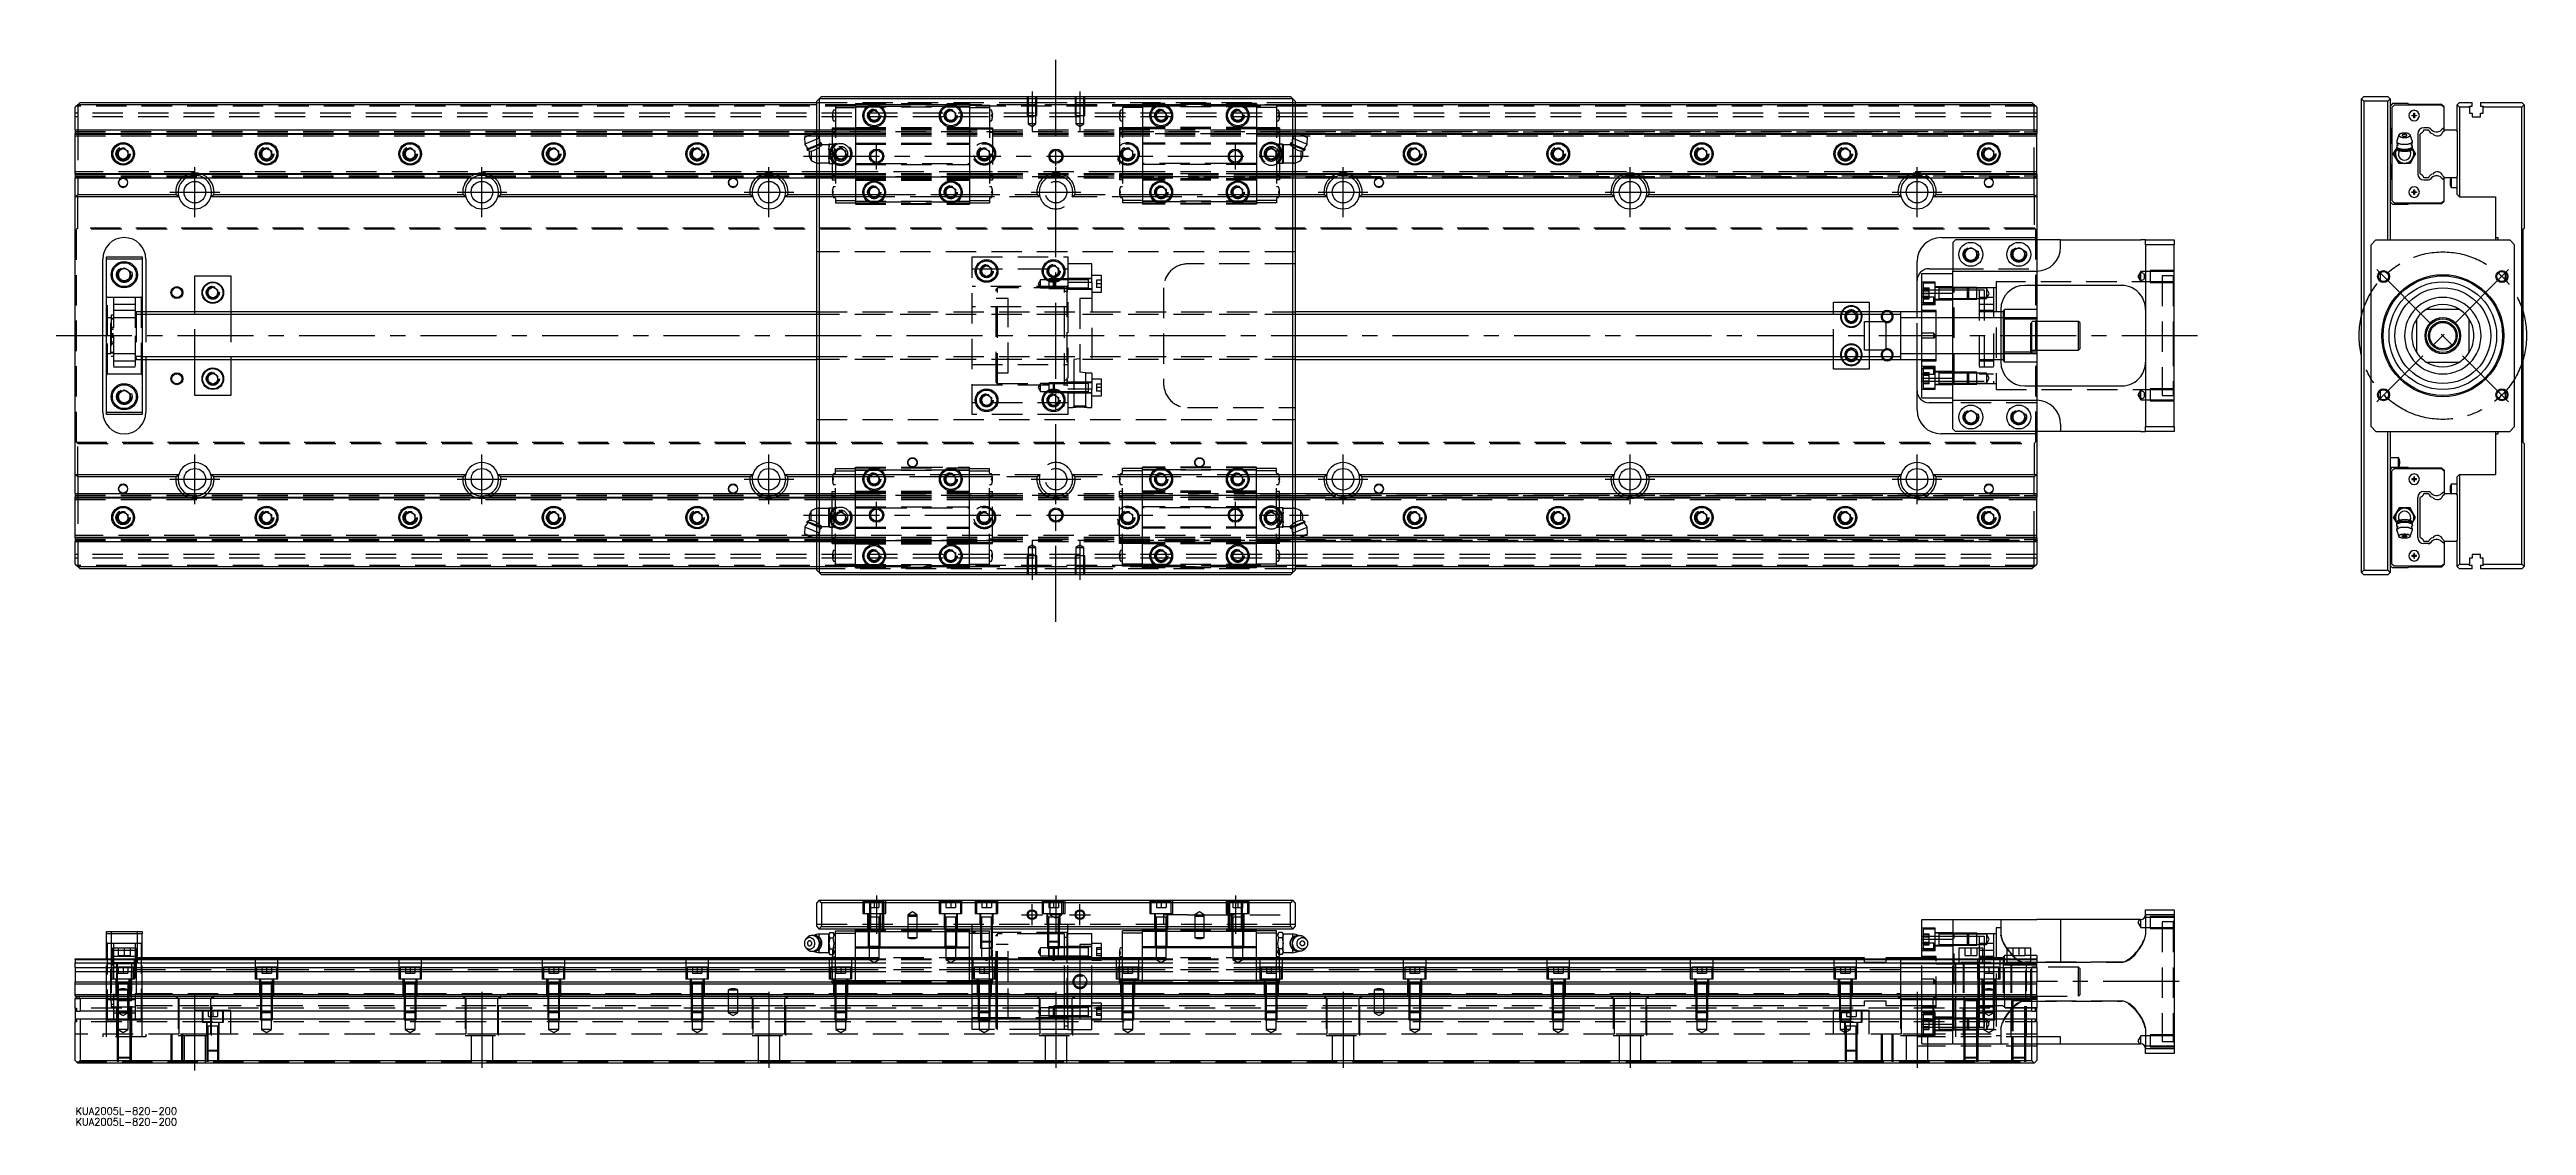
# Model space of a CAD drawing. Extents: x -11 to 1025, y -330 to 120.
import ezdxf

# ---------------------------------------------------------------- set-up
doc = ezdxf.new("R2010")
doc.units = 0
doc.linetypes.add('CENTER', pattern=[50.8, 31.75, -6.35, 6.35, -6.35])
doc.linetypes.add('DASHED', pattern=[19.05, 12.7, -6.35])
doc.layers.get('0').update_dxf_attribs({"linetype": 'CONTINUOUS'})
doc.layers.add('CENTER', color=1, linetype='CENTER')
doc.styles.get("Standard").update_dxf_attribs({"font": 'txt.shx', "height": 3, "bigfont": 'bigfont.shx'})

# ---------------------------------------------------------------- blocks, each defined once
blk = doc.blocks.new('*U2')
at = {"color": 7, "linetype": 'CONTINUOUS'}
blk.add_text('KUA2005L-820-200', height=3, dxfattribs=at).set_placement((0.1, -325.6))
blk = doc.blocks.new('*U3')
at = {"color": 7, "linetype": 'CONTINUOUS'}
blk.add_text('KUA2005L-820-200', height=3, dxfattribs=at).set_placement((0.1, -330.1))

msp = doc.modelspace()

# ---------------------------------------------------------------- linework, layer by layer
at = {"color": 7, "linetype": 'CONTINUOUS'}
for p, q in [((1, 96.5), (0, 95.5)), ((0, 86), (0, 95.5)), ((2, 97.5), (1, 96.5)), ((1, 96.5), (1, 86)), ((310, 96.5), (1, 96.5)), ((2, 97.5), (310, 97.5)), ((310, 98), (311, 99)), ((310, -98), (310, 98)), ((311, 99), (312, 100)), ((311, 99), (311, -99)), ((509, 99), (311, 99)), ((312, 100), (508, 100)), ((332, 93.2), (334, 94.3)), ((334, 94.3), (336, 93.2)), ((364, 93.2), (366, 94.3)), ((366, 94.3), (368, 93.2)), ((452, 93.2), (454, 94.3)), ((454, 94.3), (456, 93.2)), ((484, 93.2), (486, 94.3)), ((486, 94.3), (488, 93.2)), ((508, 100), (509, 99)), ((509, 99), (510, 98)), ((509, -99), (509, 99)), ((510, 98), (510, -98)), ((510, 97.5), (818, 97.5)), ((819, 96.5), (510, 96.5)), ((819, 96.5), (818, 97.5)), ((820, 95.5), (819, 96.5)), ((819, 86), (819, 96.5)), ((820, 95.5), (820, 86)), ((956.8, 100), (955.8, 99)), ((955.8, 99), (956.8, 98)), ((955.8, -99), (955.8, 99)), ((956.8, 100), (966.8, 100)), ((966.8, 98), (956.8, 98)), ((956.8, 98), (956.8, -98)), ((967.8, 99), (966.8, 100)), ((966.8, 98), (967.8, 99)), ((966.8, 40), (966.8, 98)), ((967.8, 99), (967.8, 40)), ((968.8, 97), (967.8, 96)), ((969.5, 96.4), (968.5, 95.4)), ((968.5, 95.4), (968.5, 56.5)), ((975.3, 97), (968.8, 97)), ((989.3, 96.4), (969.5, 96.4)), ((975.5, 96.7), (975.3, 97)), ((989.3, 96.7), (975.5, 96.7)), ((990.3, 95.7), (989.3, 96.7)), ((990.3, 95.4), (989.3, 96.4)), ((990.3, 95.4), (990.3, 95.7)), ((990.3, 86.9), (990.3, 95.4)), ((995.8, 96.5), (996.8, 97.5)), ((995.8, 85.4), (995.8, 96.5)), ((996.8, 95.5), (995.8, 96.5)), ((996.8, 97.5), (1002.1, 97.5)), ((996.8, 95.5), (996.8, 58)), ((1000.9, 95.5), (996.8, 95.5)), ((1000.9, 96), (1002.1, 96)), ((1000.9, 95.5), (1000.9, 96)), ((1000.9, 95.5), (1000.9, 93)), ((1002.1, 96), (1002.1, 97.5)), ((1005.5, 97.5), (1022.8, 97.5)), ((1005.5, 97.5), (1005.5, 96)), ((1005.5, 96), (1006.6, 96)), ((1006.6, 96), (1006.6, 95.5)), ((1006.6, 93), (1006.6, 95.5)), ((1022.8, 95.5), (1006.6, 95.5)), ((1022.8, 97.5), (1023.8, 96.5)), ((1023.8, 96.5), (1022.8, 95.5)), ((1022.8, -95.5), (1022.8, 95.5)), ((1023.8, 96.5), (1023.8, 45)), ((0, 86), (0, 84.5)), ((0, 86), (310, 86)), ((0, 84.5), (308.7, 84.5)), ((0, 84.2), (0, 84.5)), ((0, 84.2), (308, 84.2)), ((0, 67.8), (0, 84.2)), ((309.2, 84.7), (304.8, 82.8)), ((304.8, 82.8), (305, 80)), ((310, 83.8), (309.2, 84.7)), ((309.4, 84.5), (310, 84.5)), ((309.6, 84.2), (310, 84.2)), ((332, 90.8), (332, 93.2)), ((334, 89.7), (332, 90.8)), ((336, 90.8), (334, 89.7)), ((336, 93.2), (336, 90.8)), ((364, 90.8), (364, 93.2)), ((366, 89.7), (364, 90.8)), ((368, 90.8), (366, 89.7)), ((368, 93.2), (368, 90.8)), ((452, 90.8), (452, 93.2)), ((454, 89.7), (452, 90.8)), ((456, 90.8), (454, 89.7)), ((456, 93.2), (456, 90.8)), ((484, 90.8), (484, 93.2)), ((486, 89.7), (484, 90.8)), ((488, 90.8), (486, 89.7)), ((488, 93.2), (488, 90.8)), ((510, 86), (820, 86)), ((510.8, 84.7), (510, 83.8)), ((510, 84.5), (510.6, 84.5)), ((510, 84.2), (510.4, 84.2)), ((510.8, 84.7), (515.2, 82.8)), ((511.3, 84.5), (820, 84.5)), ((512, 84.2), (820, 84.2)), ((515, 80), (515.2, 82.8)), ((820, 86), (820, 84.5)), ((820, 84.2), (820, 84.5)), ((820, 67.8), (820, 84.2)), ((967.8, 87), (968.3, 86.5)), ((968.3, 86.5), (968.3, 80.5)), ((971.4, 83.9), (970.5, 81.4)), ((971.4, 84), (971.4, 83.9)), ((971.5, 84), (971.4, 84)), ((971.4, 83.9), (971.4, 83.8)), ((971.4, 83.8), (971.4, 83.7)), ((971.4, 83.7), (971.4, 83.6)), ((971.4, 83.7), (971.4, 83.7)), ((971.4, 83.6), (971.5, 83.5)), ((971.5, 84.1), (971.5, 84)), ((971.6, 84.1), (971.5, 84.1)), ((971.5, 83.5), (971.5, 83.4)), ((971.5, 83.4), (971.6, 83.4)), ((971.7, 84.3), (971.6, 84.2)), ((971.6, 84.2), (971.6, 84.1)), ((971.6, 83.4), (971.7, 83.3)), ((971.8, 84.3), (971.7, 84.3)), ((971.7, 83.3), (971.8, 83.2)), ((971.9, 84.4), (971.8, 84.3)), ((971.8, 83.2), (971.9, 83.2)), ((972.1, 84.4), (971.9, 84.4)), ((971.9, 83.2), (972.1, 83.1)), ((972.2, 84.5), (972.1, 84.4)), ((972.1, 83.1), (972.2, 83)), ((972.3, 84.5), (972.2, 84.5)), ((972.2, 83), (972.4, 83)), ((972.5, 84.5), (972.3, 84.5)), ((972.4, 83), (972.6, 83)), ((972.6, 84.6), (972.5, 84.5)), ((972.8, 84.6), (972.6, 84.6)), ((972.6, 83), (972.8, 82.9)), ((972.9, 84.6), (972.8, 84.6)), ((972.8, 83.9), (972.8, 83.8)), ((972.8, 83.9), (972.8, 83.9)), ((972.9, 83.9), (972.8, 83.9)), ((972.8, 83.8), (972.8, 83.8)), ((972.8, 83.8), (972.8, 83.8)), ((972.8, 83.8), (972.8, 83.7)), ((972.8, 83.7), (972.8, 83.6)), ((972.8, 83.7), (972.8, 83.7)), ((972.8, 83.7), (972.8, 83.7)), ((972.8, 83.6), (972.9, 83.6)), ((972.8, 82.9), (973, 82.9)), ((973.1, 84.6), (972.9, 84.6)), ((972.9, 84), (972.9, 83.9)), ((972.9, 84), (972.9, 84)), ((973, 84), (972.9, 84)), ((972.9, 83.6), (972.9, 83.5)), ((972.9, 83.6), (972.9, 83.6)), ((972.9, 83.5), (973, 83.5)), ((973.1, 84), (973, 84)), ((973, 83.5), (973.1, 83.5)), ((973, 82.9), (973.2, 82.9)), ((973.2, 84.7), (973.1, 84.6)), ((973.1, 84.1), (973.1, 84)), ((973.2, 84.1), (973.1, 84.1)), ((973.1, 83.5), (973.2, 83.4)), ((973.1, 83.5), (973.1, 83.5)), ((973.4, 84.7), (973.2, 84.7)), ((973.3, 84.1), (973.2, 84.1)), ((973.2, 83.4), (973.3, 83.4)), ((973.2, 82.9), (973.4, 82.9)), ((973.3, 84.1), (973.3, 84.1)), ((973.4, 84.1), (973.3, 84.1)), ((973.3, 83.4), (973.4, 83.4)), ((973.3, 83.4), (973.3, 83.4)), ((973.6, 84.7), (973.4, 84.7)), ((973.5, 84.1), (973.4, 84.1)), ((973.4, 83.4), (973.5, 83.4)), ((973.4, 82.9), (973.6, 82.8)), ((973.6, 84.1), (973.5, 84.1)), ((973.5, 83.4), (973.6, 83.4)), ((973.8, 84.7), (973.6, 84.7)), ((973.7, 84.1), (973.6, 84.1)), ((973.6, 83.4), (973.7, 83.4)), ((973.6, 82.8), (973.8, 82.8)), ((973.8, 84.1), (973.7, 84.1)), ((973.7, 83.4), (973.8, 83.4)), ((973.9, 84.7), (973.8, 84.7)), ((973.8, 84.1), (973.8, 84.1)), ((973.9, 84.1), (973.8, 84.1)), ((973.8, 83.4), (973.9, 83.4)), ((973.8, 83.4), (973.8, 83.4)), ((973.8, 82.8), (974, 82.8)), ((974.1, 84.7), (973.9, 84.7)), ((974, 84.1), (973.9, 84.1)), ((973.9, 83.4), (974, 83.4)), ((974.1, 84.1), (974, 84.1)), ((974, 83.4), (974.1, 83.4)), ((974, 82.8), (974.2, 82.9)), ((974.3, 84.7), (974.1, 84.7)), ((974.2, 84.1), (974.1, 84.1)), ((974.1, 83.4), (974.2, 83.4)), ((974.3, 84.1), (974.2, 84.1)), ((974.2, 83.4), (974.3, 83.4)), ((974.2, 82.9), (974.4, 82.9)), ((974.4, 84.6), (974.3, 84.7)), ((974.3, 84.1), (974.3, 84.1)), ((974.4, 84.1), (974.3, 84.1)), ((974.3, 83.4), (974.4, 83.5)), ((974.3, 83.4), (974.3, 83.4)), ((974.6, 84.6), (974.4, 84.6)), ((974.5, 84), (974.4, 84.1)), ((974.4, 83.5), (974.5, 83.5)), ((974.4, 82.9), (974.6, 82.9)), ((974.5, 84), (974.5, 84)), ((974.6, 84), (974.5, 84)), ((974.5, 83.5), (974.6, 83.5)), ((974.5, 83.5), (974.5, 83.5)), ((974.8, 84.6), (974.6, 84.6)), ((974.6, 84), (974.6, 84)), ((974.7, 83.9), (974.6, 84)), ((974.6, 83.6), (974.7, 83.6)), ((974.6, 83.5), (974.6, 83.6)), ((974.6, 82.9), (974.8, 82.9)), ((974.7, 83.9), (974.7, 83.9)), ((974.7, 83.9), (974.7, 83.9)), ((974.7, 83.8), (974.7, 83.9)), ((974.8, 83.8), (974.7, 83.8)), ((974.7, 83.7), (974.8, 83.7)), ((974.7, 83.7), (974.7, 83.7)), ((974.7, 83.6), (974.7, 83.7)), ((974.7, 83.6), (974.7, 83.6)), ((974.9, 84.6), (974.8, 84.6)), ((974.8, 83.8), (974.8, 83.8)), ((974.8, 83.7), (974.8, 83.8)), ((974.8, 82.9), (974.9, 83)), ((975.1, 84.5), (974.9, 84.6)), ((974.9, 83), (975.1, 83)), ((975.2, 84.5), (975.1, 84.5)), ((975.1, 83), (975.3, 83)), ((975.3, 84.5), (975.2, 84.5)), ((975.5, 84.4), (975.3, 84.5)), ((975.3, 83), (975.4, 83.1)), ((975.4, 83.1), (975.6, 83.2)), ((975.6, 84.4), (975.5, 84.4)), ((975.7, 84.3), (975.6, 84.4)), ((975.6, 83.2), (975.7, 83.2)), ((975.8, 84.3), (975.7, 84.3)), ((975.7, 83.2), (975.8, 83.3)), ((975.9, 84.2), (975.8, 84.3)), ((975.8, 83.3), (975.9, 83.4)), ((975.9, 84.1), (975.9, 84.2)), ((976, 84.1), (975.9, 84.1)), ((975.9, 83.4), (976, 83.4)), ((976.1, 84), (976, 84.1)), ((976, 83.4), (976.1, 83.5)), ((976.1, 84), (976.1, 84)), ((976.1, 83.9), (976.1, 84)), ((976.2, 83.8), (976.1, 83.9)), ((977, 81.4), (976.1, 83.9)), ((976.1, 83.7), (976.2, 83.7)), ((976.1, 83.6), (976.1, 83.7)), ((976.1, 83.5), (976.1, 83.6)), ((976.2, 83.7), (976.2, 83.8)), ((976.8, 92.1), (977.7, 92.1)), ((976.8, 91.9), (976.8, 92.1)), ((977.7, 91.9), (976.8, 91.9)), ((977.7, 92.1), (977.7, 93)), ((977.7, 93), (977.9, 93)), ((977.7, 92.1), (977.8, 92)), ((977.7, 91.9), (977.8, 92)), ((977.7, 91), (977.7, 91.9)), ((977.9, 91), (977.7, 91)), ((977.9, 92.1), (977.8, 92)), ((977.9, 91.9), (977.8, 92)), ((977.9, 93), (977.9, 92.1)), ((977.9, 92.1), (978.8, 92.1)), ((978.8, 91.9), (977.9, 91.9)), ((977.9, 91.9), (977.9, 91)), ((978.8, 92.1), (978.8, 91.9)), ((979.3, 84.3), (979.3, 67.7)), ((980.3, 84.2), (980.4, 84.5)), ((980.3, 67.8), (980.3, 84.2)), ((981.8, 86), (983.9, 86)), ((983.8, 86.9), (981.9, 86.9)), ((990.3, 86.9), (989.3, 86)), ((989.8, 85.2), (990.3, 85.6)), ((990.3, 85.6), (990.3, 86.9)), ((990.3, 85.6), (990.7, 86)), ((990.7, 86), (995.2, 86)), ((995.2, 86), (995.8, 85.4)), ((995.8, 85.4), (995.8, 66.6)), ((1000.9, 93), (1002.1, 93)), ((1002.1, 93), (1002.1, 91.5)), ((1002.1, 91.5), (1005.5, 91.5)), ((1005.5, 91.5), (1005.5, 93)), ((1005.5, 93), (1006.6, 93)), ((18, 77.2), (20, 78.3)), ((18, 74.8), (18, 77.2)), ((20, 73.7), (18, 74.8)), ((20, 78.3), (22, 77.2)), ((22, 74.8), (20, 73.7)), ((22, 77.2), (22, 74.8)), ((78, 77.2), (80, 78.3)), ((78, 74.8), (78, 77.2)), ((80, 73.7), (78, 74.8)), ((80, 78.3), (82, 77.2)), ((82, 74.8), (80, 73.7)), ((82, 77.2), (82, 74.8)), ((138, 77.2), (140, 78.3)), ((138, 74.8), (138, 77.2)), ((140, 73.7), (138, 74.8)), ((140, 78.3), (142, 77.2)), ((142, 74.8), (140, 73.7)), ((142, 77.2), (142, 74.8)), ((198, 77.2), (200, 78.3)), ((198, 74.8), (198, 77.2)), ((200, 73.7), (198, 74.8)), ((200, 78.3), (202, 77.2)), ((202, 74.8), (200, 73.7)), ((202, 77.2), (202, 74.8)), ((258, 77.2), (260, 78.3)), ((258, 74.8), (258, 77.2)), ((260, 73.7), (258, 74.8)), ((260, 78.3), (262, 77.2)), ((262, 74.8), (260, 73.7)), ((262, 77.2), (262, 74.8)), ((310, 82.1), (305, 80)), ((310, 79.7), (305.8, 77.9)), ((306, 78.4), (305.8, 77.9)), ((305.8, 77.9), (306, 77.6)), ((310, 79.2), (306, 77.6)), ((306, 77.6), (307.1, 77.1)), ((306.9, 77.1), (307.6, 77.2)), ((307.6, 77.2), (307.6, 73.4)), ((510, 82.1), (515, 80)), ((510, 79.7), (514.2, 77.9)), ((510, 79.2), (514, 77.6)), ((513.1, 77.1), (512.4, 77.2)), ((512.4, 77.2), (512.4, 73.4)), ((512.9, 77.1), (514, 77.6)), ((514.2, 77.9), (514, 78.4)), ((514, 77.6), (514.2, 77.9)), ((558, 77.2), (560, 78.3)), ((558, 74.8), (558, 77.2)), ((560, 73.7), (558, 74.8)), ((560, 78.3), (562, 77.2)), ((562, 74.8), (560, 73.7)), ((562, 77.2), (562, 74.8)), ((618, 77.2), (620, 78.3)), ((618, 74.8), (618, 77.2)), ((620, 73.7), (618, 74.8)), ((620, 78.3), (622, 77.2)), ((622, 74.8), (620, 73.7)), ((622, 77.2), (622, 74.8)), ((678, 77.2), (680, 78.3)), ((678, 74.8), (678, 77.2)), ((680, 73.7), (678, 74.8)), ((680, 78.3), (682, 77.2)), ((682, 74.8), (680, 73.7)), ((682, 77.2), (682, 74.8)), ((738, 77.2), (740, 78.3)), ((738, 74.8), (738, 77.2)), ((740, 73.7), (738, 74.8)), ((740, 78.3), (742, 77.2)), ((742, 74.8), (740, 73.7)), ((742, 77.2), (742, 74.8)), ((798, 77.2), (800, 78.3)), ((798, 74.8), (798, 77.2)), ((800, 73.7), (798, 74.8)), ((800, 78.3), (802, 77.2)), ((802, 74.8), (800, 73.7)), ((802, 77.2), (802, 74.8)), ((968.3, 80.5), (967.8, 80)), ((969.1, 76), (970.3, 78)), ((970.3, 74), (969.1, 76)), ((970.3, 78), (970.6, 78.5)), ((971.5, 72), (970.3, 74)), ((970.5, 81.4), (970.5, 81.3)), ((970.5, 81.3), (970.5, 81.2)), ((970.5, 81.2), (970.5, 81.1)), ((970.5, 81.1), (970.6, 81)), ((970.5, 79.5), (970.5, 79.4)), ((970.6, 79.5), (970.5, 79.5)), ((970.5, 79.4), (970.5, 79.3)), ((970.5, 79.3), (970.5, 79.2)), ((970.5, 79.3), (970.5, 79.3)), ((970.5, 79.2), (970.5, 79.1)), ((970.5, 79.2), (970.5, 78.8)), ((970.5, 79.1), (970.5, 79)), ((970.5, 79), (970.6, 78.9)), ((970.5, 78.8), (970.5, 78.7)), ((970.5, 78.8), (970.5, 78.8)), ((970.5, 78.7), (970.5, 78.6)), ((970.5, 78.6), (970.6, 78.5)), ((970.5, 78.6), (970.5, 78.6)), ((970.6, 81), (970.6, 80.9)), ((970.6, 80.9), (970.7, 80.8)), ((970.7, 79.7), (970.6, 79.6)), ((970.6, 79.6), (970.6, 79.5)), ((970.6, 78.9), (970.6, 78.8)), ((970.6, 78.8), (970.7, 78.7)), ((970.6, 78.5), (970.6, 78.4)), ((970.6, 78.4), (970.7, 78.4)), ((970.7, 80.8), (970.8, 80.7)), ((970.8, 79.7), (970.7, 79.7)), ((970.7, 78.7), (970.8, 78.6)), ((970.7, 78.4), (970.8, 78.3)), ((970.7, 78.2), (970.8, 78.3)), ((970.7, 78.1), (970.7, 78.2)), ((970.7, 78.1), (970.7, 78.1)), ((970.7, 78), (970.7, 78.1)), ((970.7, 77.9), (970.7, 78)), ((970.7, 77.8), (970.7, 77.9)), ((970.7, 77.8), (970.7, 77.8)), ((970.7, 77.7), (970.7, 77.8)), ((970.7, 77.7), (970.7, 77.7)), ((970.8, 77.6), (970.7, 77.7)), ((970.8, 80.7), (970.9, 80.6)), ((970.8, 79.8), (970.8, 79.7)), ((970.8, 78.6), (970.9, 78.5)), ((970.8, 78.3), (970.9, 78.2)), ((970.8, 78.3), (970.8, 78.3)), ((970.8, 78.3), (971.8, 77.5)), ((970.8, 77.6), (970.8, 77.6)), ((970.8, 77.5), (970.8, 77.6)), ((970.9, 77.5), (970.8, 77.5)), ((970.9, 80.6), (971.1, 80.5)), ((970.9, 78.5), (971.1, 78.4)), ((970.9, 78.2), (971, 78.1)), ((970.9, 77.4), (970.9, 77.5)), ((971, 77.4), (970.9, 77.4)), ((971, 78.1), (971.2, 78)), ((971.1, 77.3), (971, 77.4)), ((971.1, 80.5), (971.3, 80.4)), ((971.1, 78.4), (971.3, 78.4)), ((971.2, 77.3), (971.1, 77.3)), ((971.2, 78), (971.4, 78)), ((971.3, 77.2), (971.2, 77.3)), ((971.3, 80.4), (971.4, 80.4)), ((971.3, 78.4), (971.4, 78.3)), ((971.3, 77.2), (971.3, 77.2)), ((971.4, 77.2), (971.3, 77.2)), ((971.4, 80.4), (971.6, 80.3)), ((971.4, 78.3), (971.6, 78.2)), ((971.4, 78), (971.5, 77.9)), ((971.5, 77.9), (971.8, 77.8)), ((971.6, 80.3), (971.8, 80.2)), ((971.6, 78.2), (971.8, 78.2)), ((971.8, 80.2), (972, 80.2)), ((971.8, 78.2), (972, 78.1)), ((971.8, 77.8), (972, 77.8)), ((971.9, 77.4), (971.8, 77.5)), ((972.1, 77.3), (971.9, 77.4)), ((972, 80.2), (972.3, 80.1)), ((972, 78.1), (972.3, 78.1)), ((972, 77.8), (972.2, 77.7)), ((972.2, 77.7), (972.4, 77.7)), ((972.3, 80.1), (972.5, 80.1)), ((972.3, 78.1), (972.5, 78)), ((972.4, 77.7), (972.7, 77.6)), ((972.5, 80.1), (972.7, 80.1)), ((972.5, 78), (972.7, 78)), ((972.7, 80.1), (973, 80)), ((972.7, 78), (973, 78)), ((972.7, 77.6), (973, 77.6)), ((973, 80), (973.2, 80)), ((973, 78), (973.2, 77.9)), ((973, 77.6), (973.2, 77.6)), ((973.2, 80), (973.5, 80)), ((973.2, 77.9), (973.5, 77.9)), ((973.2, 77.6), (973.5, 77.6)), ((973.5, 80), (973.8, 80)), ((973.5, 77.9), (973.8, 77.9)), ((973.5, 77.6), (973.8, 77.6)), ((973.8, 80), (974, 80)), ((973.8, 77.9), (974, 77.9)), ((973.8, 77.6), (974, 77.6)), ((974, 80), (974.3, 80)), ((974, 77.9), (974.3, 77.9)), ((974, 77.6), (974.3, 77.6)), ((974.3, 80), (974.5, 80)), ((974.3, 77.9), (974.5, 78)), ((974.3, 77.6), (974.6, 77.6)), ((974.5, 80), (974.8, 80.1)), ((974.5, 78), (974.8, 78)), ((974.6, 77.6), (974.8, 77.6)), ((974.8, 80.1), (975, 80.1)), ((974.8, 78), (975, 78)), ((974.8, 77.6), (975.1, 77.7)), ((975, 80.1), (975.3, 80.1)), ((975, 78), (975.3, 78.1)), ((975.1, 77.7), (975.3, 77.7)), ((975.3, 80.1), (975.5, 80.2)), ((975.3, 78.1), (975.5, 78.1)), ((975.3, 77.7), (975.5, 77.8)), ((975.5, 77.3), (975.3, 77.2)), ((975.5, 80.2), (975.7, 80.2)), ((975.5, 78.1), (975.7, 78.2)), ((975.5, 77.8), (975.8, 77.8)), ((975.8, 77.5), (975.5, 77.3)), ((975.7, 80.2), (975.9, 80.3)), ((975.7, 78.2), (975.9, 78.2)), ((975.8, 77.5), (976.8, 78.3)), ((975.8, 77.8), (976, 77.9)), ((975.9, 80.3), (976.1, 80.4)), ((975.9, 78.2), (976.1, 78.3)), ((976, 77.9), (976.2, 78)), ((976.1, 80.4), (976.3, 80.4)), ((976.1, 78.3), (976.3, 78.4)), ((976.2, 77.2), (976.1, 77.2)), ((977.2, 74), (976.1, 72)), ((976.2, 78), (976.3, 78)), ((976.3, 77.2), (976.2, 77.2)), ((976.3, 80.4), (976.4, 80.5)), ((976.3, 78.4), (976.4, 78.4)), ((976.3, 78), (976.5, 78.1)), ((976.4, 77.3), (976.3, 77.2)), ((976.4, 80.5), (976.6, 80.6)), ((976.4, 78.4), (976.6, 78.5)), ((976.5, 77.4), (976.4, 77.3)), ((976.4, 77.3), (976.4, 77.3)), ((976.5, 78.1), (976.6, 78.2)), ((976.6, 77.4), (976.5, 77.4)), ((976.6, 80.6), (976.7, 80.7)), ((976.6, 78.5), (976.7, 78.6)), ((976.6, 78.2), (976.8, 78.3)), ((976.6, 77.5), (976.6, 77.4)), ((976.7, 77.5), (976.6, 77.5)), ((976.7, 80.7), (976.8, 80.8)), ((976.8, 79.7), (976.7, 79.8)), ((976.7, 78.6), (976.8, 78.7)), ((976.7, 77.6), (976.7, 77.5)), ((976.8, 77.6), (976.7, 77.6)), ((976.8, 80.8), (976.9, 80.9)), ((976.8, 79.7), (976.8, 79.7)), ((976.9, 79.6), (976.8, 79.7)), ((976.8, 78.7), (976.9, 78.8)), ((976.8, 78.4), (976.9, 78.4)), ((976.8, 78.3), (976.8, 78.4)), ((976.8, 78.3), (976.8, 78.2)), ((976.8, 78.3), (976.8, 78.3)), ((976.8, 78.2), (976.8, 78.1)), ((976.8, 78.1), (976.8, 78)), ((976.8, 78.1), (976.8, 78.1)), ((976.8, 78), (976.8, 77.9)), ((976.8, 77.9), (976.8, 77.8)), ((976.8, 77.8), (976.8, 77.7)), ((976.8, 77.8), (976.8, 77.8)), ((976.8, 77.7), (976.8, 77.6)), ((976.8, 77.7), (976.8, 77.7)), ((976.9, 80.9), (977, 81)), ((976.9, 79.5), (976.9, 79.6)), ((977, 79.5), (976.9, 79.5)), ((976.9, 78.8), (977, 78.9)), ((976.9, 78.5), (977, 78.6)), ((976.9, 78.4), (976.9, 78.5)), ((976.9, 78.5), (977.2, 78)), ((977.1, 81.3), (977, 81.4)), ((977, 81.2), (977.1, 81.3)), ((977, 81.1), (977, 81.2)), ((977, 81), (977, 81.1)), ((977, 79.4), (977, 79.5)), ((977, 79.3), (977, 79.4)), ((977.1, 79.3), (977, 79.3)), ((977, 79.1), (977.1, 79.2)), ((977, 79), (977, 79.1)), ((977, 78.9), (977, 79)), ((977, 78.7), (977.1, 78.8)), ((977, 78.6), (977, 78.7)), ((977, 78.6), (977, 78.6)), ((977.1, 79.2), (977.1, 79.3)), ((977.1, 78.8), (977.1, 79.2)), ((977.1, 78.8), (977.1, 78.8)), ((977.2, 78), (978.4, 76)), ((978.4, 76), (977.2, 74)), ((0, 67.5), (0, 67.8)), ((0, 67.8), (310, 67.8)), ((0, 67.5), (0, 66)), ((0, 67.5), (310, 67.5)), ((0, 58), (0, 66)), ((0, 66), (310, 66)), ((1, 66), (1, 59)), ((332, 61.2), (334, 62.3)), ((334, 62.3), (336, 61.2)), ((364, 61.2), (366, 62.3)), ((366, 62.3), (368, 61.2)), ((452, 61.2), (454, 62.3)), ((454, 62.3), (456, 61.2)), ((484, 61.2), (486, 62.3)), ((486, 62.3), (488, 61.2)), ((510, 67.8), (820, 67.8)), ((510, 67.5), (820, 67.5)), ((510, 66), (820, 66)), ((819, 59), (819, 66)), ((820, 67.5), (820, 67.8)), ((820, 67.5), (820, 66)), ((820, 66), (820, 58)), ((967.8, 72), (968.3, 71.5)), ((968.3, 65.5), (967.8, 65)), ((968.3, 71.5), (968.3, 65.5)), ((973.8, 72), (971.5, 72)), ((976.1, 72), (973.8, 72)), ((980.4, 67.5), (980.3, 67.8)), ((983.9, 66), (981.8, 66)), ((981.9, 65.1), (983.8, 65.1)), ((989.3, 66), (990.3, 65.1)), ((990.7, 66), (989.8, 66.8)), ((990.3, 65.1), (990.3, 66.4)), ((990.3, 56.5), (990.3, 65.1)), ((995.2, 66), (990.7, 66)), ((992.8, 64.1), (992.8, 63.9)), ((993.3, 66), (993.3, 62)), ((995.8, 66.6), (995.2, 66)), ((995.8, 66), (995.2, 66)), ((995.8, 59), (995.8, 66.6)), ((0, 58), (1, 59)), ((0, -58), (0, 58)), ((43.3, 58), (0, 58)), ((1, 59), (42.1, 59)), ((43.3, 58), (42.1, 59)), ((56.7, 58), (57.9, 59)), ((163.3, 58), (56.7, 58)), ((57.9, 59), (162.1, 59)), ((163.3, 58), (162.1, 59)), ((176.7, 58), (177.9, 59)), ((283.3, 58), (176.7, 58)), ((177.9, 59), (282.1, 59)), ((283.3, 58), (282.1, 59)), ((296.7, 58), (297.9, 59)), ((310, 58), (296.7, 58)), ((297.9, 59), (310, 59)), ((332, 58.8), (332, 61.2)), ((334, 57.7), (332, 58.8)), ((336, 58.8), (334, 57.7)), ((336, 61.2), (336, 58.8)), ((364, 58.8), (364, 61.2)), ((366, 57.7), (364, 58.8)), ((368, 58.8), (366, 57.7)), ((368, 61.2), (368, 58.8)), ((452, 58.8), (452, 61.2)), ((454, 57.7), (452, 58.8)), ((456, 58.8), (454, 57.7)), ((456, 61.2), (456, 58.8)), ((484, 58.8), (484, 61.2)), ((486, 57.7), (484, 58.8)), ((488, 58.8), (486, 57.7)), ((488, 61.2), (488, 58.8)), ((510, 59), (522.1, 59)), ((523.3, 58), (510, 58)), ((523.3, 58), (522.1, 59)), ((536.7, 58), (537.9, 59)), ((643.3, 58), (536.7, 58)), ((537.9, 59), (642.1, 59)), ((643.3, 58), (642.1, 59)), ((656.7, 58), (657.9, 59)), ((763.3, 58), (656.7, 58)), ((657.9, 59), (762.1, 59)), ((763.3, 58), (762.1, 59)), ((776.7, 58), (777.9, 59)), ((820, 58), (776.7, 58)), ((777.9, 59), (819, 59)), ((819, 59), (820, 58)), ((820, 58), (820, 41)), ((967.8, 56), (968.8, 55)), ((968.5, 56.5), (969.5, 55.5)), ((968.8, 55), (975.3, 55)), ((969.5, 55.5), (989.3, 55.5)), ((975.3, 55), (975.5, 55.2)), ((975.5, 55.2), (989.3, 55.2)), ((976.8, 60.1), (977.7, 60.1)), ((976.8, 59.9), (976.8, 60.1)), ((977.7, 59.9), (976.8, 59.9)), ((977.7, 60.1), (977.7, 61)), ((977.7, 61), (977.9, 61)), ((977.7, 60.1), (977.8, 60)), ((977.7, 59.9), (977.8, 60)), ((977.7, 59), (977.7, 59.9)), ((977.9, 59), (977.7, 59)), ((977.9, 60.1), (977.8, 60)), ((977.9, 59.9), (977.8, 60)), ((977.9, 61), (977.9, 60.1)), ((977.9, 60.1), (978.8, 60.1)), ((977.9, 59.9), (977.9, 59)), ((978.8, 59.9), (977.9, 59.9)), ((978.8, 60.1), (978.8, 59.9)), ((989.3, 55.5), (990.3, 56.5)), ((989.3, 55.2), (990.3, 56.2)), ((990.3, 56.2), (990.3, 56.5)), ((993.3, 62), (995.8, 62)), ((995.8, 59), (996.8, 58)), ((996.8, 58), (1011.8, 58)), ((1011.8, 58), (1011.8, 41)), ((1023.3, 44.5), (1023.8, 45)), ((1023.3, 44.5), (1023.3, -44.5)), ((11.5, -32), (11.5, 32)), ((13, 32), (13, 33)), ((13, 33), (28, 33)), ((13, -32), (13, 32)), ((28, 32), (13, 32)), ((28, 33), (28, 32)), ((28, 32), (28, -32)), ((29.5, 32), (29.5, 10)), ((780, 41), (820, 41)), ((786, 40), (785, 39)), ((785, 39), (785, 27)), ((830, 40), (786, 40)), ((790, 35.4), (792.5, 36.9)), ((790, 32.6), (790, 35.4)), ((792.5, 31.1), (790, 32.6)), ((792.5, 36.9), (795, 35.4)), ((795, 32.6), (792.5, 31.1)), ((795, 35.4), (795, 32.6)), ((810, 35.4), (812.5, 36.9)), ((810, 32.6), (810, 35.4)), ((812.5, 31.1), (810, 32.6)), ((812.5, 36.9), (815, 35.4)), ((815, 32.6), (812.5, 31.1)), ((815, 35.4), (815, 32.6)), ((820, 41), (820, 40)), ((830, 40), (863.5, 40)), ((830, 37), (830, 40)), ((865.5, 40), (863.5, 40)), ((865.5, 38), (865.5, 40)), ((865.5, 40), (877.5, 40)), ((865.5, 38), (865.5, -38)), ((877.5, 38), (865.5, 38)), ((877.5, 40), (877.5, 38)), ((877.5, -38), (877.5, 38)), ((961.8, 40), (959.8, 38)), ((959.8, -38), (959.8, 38)), ((961.8, 40), (1017.8, 40)), ((1011.8, 41), (1011.8, 40)), ((1011.8, 41), (1012.8, 41)), ((1012.8, 41), (1012.8, 40)), ((1019.8, 38), (1017.8, 40)), ((1019.8, -38), (1019.8, 38)), ((18, 26.9), (20.5, 28.4)), ((18, 24.1), (18, 26.9)), ((20.5, 22.6), (18, 24.1)), ((20.5, 28.4), (23, 26.9)), ((23, 24.1), (20.5, 22.6)), ((23, 26.9), (23, 24.1)), ((50, 25), (65, 25)), ((50, 10), (50, 25)), ((65, 25), (65, 10)), ((379, 28.2), (381, 29.3)), ((379, 25.8), (379, 28.2)), ((381, 24.7), (379, 25.8)), ((381, 29.3), (383, 28.2)), ((383, 25.8), (381, 24.7)), ((383, 28.2), (383, 25.8)), ((407, 28.2), (409, 29.3)), ((407, 25.8), (407, 28.2)), ((409, 24.7), (407, 25.8)), ((409, 29.3), (411, 28.2)), ((411, 25.8), (409, 24.7)), ((411, 28.2), (411, 25.8)), ((770, 10), (770, 31)), ((772, 17.8), (772, 26)), ((772, 26), (785, 26)), ((775, 28), (785, 28)), ((785, 27), (820, 27)), ((785, 17.8), (785, 27)), ((855.5, 21), (815, 21)), ((820, 21), (820, 11)), ((863, 25), (863.1, 25.4)), ((863.1, 25.4), (863.2, 25.8)), ((863.2, 25.8), (863.4, 26.2)), ((863.4, 26.2), (863.5, 26.4)), ((863.5, 26.4), (863.8, 26.4)), ((863.5, 23.1), (863.5, 26.4)), ((863.6, 23.1), (863.5, 23.1)), ((863.8, 23.1), (863.6, 23.1)), ((863.8, 26.4), (864, 26.4)), ((864, 23.1), (863.8, 23.1)), ((864, 26.4), (864.3, 26.3)), ((864.3, 23.2), (864, 23.1)), ((864.3, 26.3), (864.5, 26.2)), ((864.5, 23.3), (864.3, 23.2)), ((864.5, 26.2), (864.7, 26.1)), ((864.7, 23.4), (864.5, 23.3)), ((864.7, 26.1), (864.8, 25.9)), ((864.8, 23.6), (864.7, 23.4)), ((864.8, 25.9), (864.9, 25.7)), ((864.9, 23.8), (864.8, 23.6)), ((864.9, 25.7), (865, 25.5)), ((865, 24), (864.9, 23.8)), ((865, 25.5), (865.1, 25.3)), ((963.8, 23.1), (963.8, 26.4)), ((1015.8, 26.4), (1015.8, 23.1)), ((55.5, 19.2), (57.5, 20.3)), ((55.5, 16.8), (55.5, 19.2)), ((57.5, 15.7), (55.5, 16.8)), ((57.5, 20.3), (59.5, 19.2)), ((59.5, 16.8), (57.5, 15.7)), ((59.5, 19.2), (59.5, 16.8)), ((735, 10), (735, 14)), ((735, 14), (750, 14)), ((750, 14), (750, 10)), ((772, -17.8), (772, 17.8)), ((772, 17.8), (785, 17.8)), ((785, -17.8), (785, 17.8)), ((785, -17.8), (785, 17.8)), ((805, 11), (805, -11)), ((806.3, 10.4), (806, 10.4)), ((806, 10.4), (806, 0)), ((806.6, 6.9), (806.6, 11)), ((820, 11), (806.6, 11)), ((820, 11), (820, 6.9)), ((996.7, 11), (982.8, 11)), ((310, 10), (28, 10)), ((763, 10), (510, 10)), ((742, 10), (742.5, 10.3)), ((742.5, 10.3), (743, 10)), ((748, -6), (748, 6)), ((748, 6), (757, 6)), ((757, 6), (757, -6)), ((772, 10), (763, 10)), ((763, 10), (763, -10)), ((763, 10), (763, -10)), ((806, 10), (805, 10)), ((806, 0), (806, -10.4)), ((806.6, -6.9), (806.6, 6.9)), ((820, 6.9), (806.6, 6.9)), ((820, 6.9), (820, -6.9)), ((837.5, 6), (820, 6)), ((838, 5.5), (837.5, 6)), ((837.5, -6), (837.5, 6)), ((838, 5.5), (838, -5.5)), ((978.8, 6.9), (978.8, -6.9)), ((1000.8, -6.9), (1000.8, 6.9)), ((28, -10), (310, -10)), ((29.5, -10), (29.5, -32)), ((50, -25), (50, -10)), ((65, -10), (65, -25)), ((510, -10), (763, -10)), ((735, -14), (735, -10)), ((742.5, -10.3), (742, -10)), ((743, -10), (742.5, -10.3)), ((757, -6), (748, -6)), ((750, -10), (750, -14)), ((763, -10), (772, -10)), ((770, -31), (770, -10)), ((805, -10), (806, -10)), ((806.6, -11), (806.6, -6.9)), ((820, -6.9), (806.6, -6.9)), ((820, -6), (837.5, -6)), ((820, -6.9), (820, -11)), ((837.5, -6), (838, -5.5)), ((55.5, -16.8), (57.5, -15.7)), ((55.5, -19.2), (55.5, -16.8)), ((57.5, -20.3), (55.5, -19.2)), ((57.5, -15.7), (59.5, -16.8)), ((59.5, -19.2), (57.5, -20.3)), ((59.5, -16.8), (59.5, -19.2)), ((750, -14), (735, -14)), ((772, -26), (772, -17.8)), ((772, -17.8), (785, -17.8)), ((785, -27), (785, -17.8)), ((806, -10.4), (806.3, -10.4)), ((820, -11), (806.6, -11)), ((820, -11), (820, -21)), ((982.8, -11), (996.7, -11)), ((18, -24.1), (20.5, -22.6)), ((18, -26.9), (18, -24.1)), ((20.5, -28.4), (18, -26.9)), ((20.5, -22.6), (23, -24.1)), ((23, -26.9), (20.5, -28.4)), ((23, -24.1), (23, -26.9)), ((65, -25), (50, -25)), ((379, -25.8), (381, -24.7)), ((379, -28.2), (379, -25.8)), ((381, -29.3), (379, -28.2)), ((381, -24.7), (383, -25.8)), ((383, -28.2), (381, -29.3)), ((383, -25.8), (383, -28.2)), ((407, -25.8), (409, -24.7)), ((407, -28.2), (407, -25.8)), ((409, -29.3), (407, -28.2)), ((409, -24.7), (411, -25.8)), ((411, -28.2), (409, -29.3)), ((411, -25.8), (411, -28.2)), ((772, -26), (785, -26)), ((785, -28), (775, -28)), ((785, -39), (785, -27)), ((785, -27), (820, -27)), ((815, -21), (855.5, -21)), ((863, -24.5), (863.1, -24.1)), ((863.1, -24.1), (863.2, -23.7)), ((863.2, -23.7), (863.4, -23.3)), ((863.4, -23.3), (863.5, -23.1)), ((863.5, -23.1), (863.8, -23.1)), ((863.5, -26.4), (863.5, -23.1)), ((863.6, -26.4), (863.5, -26.4)), ((863.8, -26.4), (863.6, -26.4)), ((863.8, -23.1), (864, -23.1)), ((864, -26.4), (863.8, -26.4)), ((864, -23.1), (864.3, -23.2)), ((864.3, -26.3), (864, -26.4)), ((864.3, -23.2), (864.5, -23.3)), ((864.5, -26.2), (864.3, -26.3)), ((864.5, -23.3), (864.7, -23.4)), ((864.7, -26.1), (864.5, -26.2)), ((864.7, -23.4), (864.8, -23.6)), ((864.8, -25.9), (864.7, -26.1)), ((864.8, -23.6), (864.9, -23.8)), ((864.9, -25.7), (864.8, -25.9)), ((864.9, -23.8), (865, -24)), ((865, -25.5), (864.9, -25.7)), ((865, -24), (865.1, -24.2)), ((963.8, -26.4), (963.8, -23.1)), ((1015.8, -23.1), (1015.8, -26.4)), ((13, -33), (13, -32)), ((13, -32), (28, -32)), ((28, -33), (13, -33)), ((28, -32), (28, -33)), ((820, -41), (780, -41)), ((785, -39), (786, -40)), ((830, -40), (786, -40)), ((790, -32.6), (792.5, -31.1)), ((790, -35.4), (790, -32.6)), ((792.5, -36.9), (790, -35.4)), ((792.5, -31.1), (795, -32.6)), ((795, -35.4), (792.5, -36.9)), ((795, -32.6), (795, -35.4)), ((810, -32.6), (812.5, -31.1)), ((810, -35.4), (810, -32.6)), ((812.5, -36.9), (810, -35.4)), ((812.5, -31.1), (815, -32.6)), ((815, -35.4), (812.5, -36.9)), ((815, -32.6), (815, -35.4)), ((820, -40), (820, -41)), ((820, -41), (820, -58)), ((830, -37), (830, -40)), ((863.5, -40), (830, -40)), ((863.5, -40), (865.5, -40)), ((865.5, -40), (865.5, -38)), ((865.5, -38), (877.5, -38)), ((877.5, -40), (865.5, -40)), ((877.5, -38), (877.5, -40)), ((959.8, -38), (961.8, -40)), ((961.8, -40), (1017.8, -40)), ((966.8, -98), (966.8, -40)), ((967.8, -40), (967.8, -99)), ((1011.8, -40), (1011.8, -41)), ((1011.8, -41), (1012.8, -41)), ((1011.8, -41), (1011.8, -58)), ((1012.8, -40), (1012.8, -41)), ((1017.8, -40), (1019.8, -38)), ((971.3, -51), (967.8, -51)), ((971.3, -53), (971.3, -51)), ((1023.8, -45), (1023.3, -44.5)), ((1023.8, -45), (1023.8, -96.5)), ((0, -66), (0, -58)), ((0, -58), (43.3, -58)), ((1, -59), (0, -58)), ((42.1, -59), (1, -59)), ((1, -59), (1, -66)), ((42.1, -59), (43.3, -58)), ((56.7, -58), (163.3, -58)), ((57.9, -59), (56.7, -58)), ((162.1, -59), (57.9, -59)), ((162.1, -59), (163.3, -58)), ((176.7, -58), (283.3, -58)), ((177.9, -59), (176.7, -58)), ((282.1, -59), (177.9, -59)), ((282.1, -59), (283.3, -58)), ((296.7, -58), (310, -58)), ((297.9, -59), (296.7, -58)), ((310, -59), (297.9, -59)), ((332, -58.8), (334, -57.7)), ((332, -61.2), (332, -58.8)), ((334, -62.3), (332, -61.2)), ((334, -57.7), (336, -58.8)), ((336, -61.2), (334, -62.3)), ((336, -58.8), (336, -61.2)), ((364, -58.8), (366, -57.7)), ((364, -61.2), (364, -58.8)), ((366, -62.3), (364, -61.2)), ((366, -57.7), (368, -58.8)), ((368, -61.2), (366, -62.3)), ((368, -58.8), (368, -61.2)), ((452, -58.8), (454, -57.7)), ((452, -61.2), (452, -58.8)), ((454, -62.3), (452, -61.2)), ((454, -57.7), (456, -58.8)), ((456, -61.2), (454, -62.3)), ((456, -58.8), (456, -61.2)), ((484, -58.8), (486, -57.7)), ((484, -61.2), (484, -58.8)), ((486, -62.3), (484, -61.2)), ((486, -57.7), (488, -58.8)), ((488, -61.2), (486, -62.3)), ((488, -58.8), (488, -61.2)), ((510, -58), (523.3, -58)), ((522.1, -59), (510, -59)), ((522.1, -59), (523.3, -58)), ((536.7, -58), (643.3, -58)), ((537.9, -59), (536.7, -58)), ((642.1, -59), (537.9, -59)), ((642.1, -59), (643.3, -58)), ((656.7, -58), (763.3, -58)), ((657.9, -59), (656.7, -58)), ((762.1, -59), (657.9, -59)), ((762.1, -59), (763.3, -58)), ((776.7, -58), (820, -58)), ((777.9, -59), (776.7, -58)), ((819, -59), (777.9, -59)), ((820, -58), (819, -59)), ((819, -66), (819, -59)), ((820, -58), (820, -66)), ((967.8, -55), (968.8, -55)), ((967.8, -56), (968.8, -55)), ((968.5, -56.5), (969.5, -55.5)), ((968.5, -95.5), (968.5, -56.5)), ((968.8, -55), (975.3, -55)), ((969.5, -55.5), (989.3, -55.5)), ((971.3, -55), (971.3, -53)), ((971.8, -53.1), (971.8, -52.9)), ((975.3, -55), (975.5, -55.2)), ((975.5, -55.2), (989.3, -55.2)), ((977.7, -59.9), (976.8, -59.9)), ((976.8, -59.9), (976.8, -60.1)), ((976.8, -60.1), (977.7, -60.1)), ((977.7, -59), (977.7, -59.9)), ((977.9, -59), (977.7, -59)), ((977.7, -59.9), (977.8, -60)), ((977.7, -60.1), (977.8, -60)), ((977.7, -60.1), (977.7, -61)), ((977.7, -61), (977.9, -61)), ((977.9, -59.9), (977.8, -60)), ((977.9, -60.1), (977.8, -60)), ((977.9, -59.9), (977.9, -59)), ((978.8, -59.9), (977.9, -59.9)), ((977.9, -61), (977.9, -60.1)), ((977.9, -60.1), (978.8, -60.1)), ((978.8, -60.1), (978.8, -59.9)), ((989.3, -55.2), (990.3, -56.2)), ((989.3, -55.5), (990.3, -56.5)), ((990.3, -56.2), (990.3, -56.5)), ((990.3, -56.5), (990.3, -65.1)), ((995.8, -62), (993.3, -62)), ((993.3, -62), (993.3, -66)), ((996.8, -58), (995.8, -59)), ((995.8, -66.6), (995.8, -59)), ((996.8, -58), (1011.8, -58)), ((996.8, -58), (996.8, -95.5)), ((0, -66), (0, -67.5)), ((0, -66), (310, -66)), ((0, -67.5), (310, -67.5)), ((0, -67.8), (0, -67.5)), ((0, -84.2), (0, -67.8)), ((0, -67.8), (310, -67.8)), ((510, -66), (820, -66)), ((510, -67.5), (820, -67.5)), ((510, -67.8), (820, -67.8)), ((820, -66), (820, -67.5)), ((820, -67.8), (820, -67.5)), ((820, -84.2), (820, -67.8)), ((968.3, -65.5), (967.8, -65)), ((967.8, -72), (968.3, -71.5)), ((968.3, -71.5), (968.3, -65.5)), ((971.5, -72), (970.3, -74)), ((973.8, -72), (971.5, -72)), ((976.1, -72), (973.8, -72)), ((977.2, -74), (976.1, -72)), ((979.3, -84.3), (979.3, -67.7)), ((980.3, -67.8), (980.4, -67.5)), ((980.3, -84.2), (980.3, -67.8)), ((981.8, -66), (983.9, -66)), ((981.9, -65.1), (983.8, -65.1)), ((989.3, -66), (990.3, -65.1)), ((989.8, -66.8), (990.3, -66.4)), ((990.3, -65.1), (990.3, -66.4)), ((990.3, -66.4), (990.7, -66)), ((990.7, -66), (995.2, -66)), ((992.8, -63.9), (992.8, -64.1)), ((995.2, -66), (995.8, -66)), ((995.2, -66), (995.8, -66.6)), ((995.8, -66.6), (995.8, -85.4)), ((18, -74.8), (20, -73.7)), ((18, -77.2), (18, -74.8)), ((20, -78.3), (18, -77.2)), ((20, -73.7), (22, -74.8)), ((22, -77.2), (20, -78.3)), ((22, -74.8), (22, -77.2)), ((78, -74.8), (80, -73.7)), ((78, -77.2), (78, -74.8)), ((80, -78.3), (78, -77.2)), ((80, -73.7), (82, -74.8)), ((82, -77.2), (80, -78.3)), ((82, -74.8), (82, -77.2)), ((138, -74.8), (140, -73.7)), ((138, -77.2), (138, -74.8)), ((140, -78.3), (138, -77.2)), ((140, -73.7), (142, -74.8)), ((142, -77.2), (140, -78.3)), ((142, -74.8), (142, -77.2)), ((198, -74.8), (200, -73.7)), ((198, -77.2), (198, -74.8)), ((200, -78.3), (198, -77.2)), ((200, -73.7), (202, -74.8)), ((202, -77.2), (200, -78.3)), ((202, -74.8), (202, -77.2)), ((258, -74.8), (260, -73.7)), ((258, -77.2), (258, -74.8)), ((260, -78.3), (258, -77.2)), ((260, -73.7), (262, -74.8)), ((262, -77.2), (260, -78.3)), ((262, -74.8), (262, -77.2)), ((305, -80), (304.8, -82.8)), ((310, -82.1), (305, -80)), ((306, -77.6), (305.8, -77.9)), ((305.8, -77.9), (306, -78.4)), ((310, -79.7), (305.8, -77.9)), ((307.1, -77.1), (306, -77.6)), ((310, -79.2), (306, -77.6)), ((306.9, -77.1), (307.6, -77.2)), ((307.6, -77.2), (307.6, -73.4)), ((510, -79.2), (514, -77.6)), ((510, -79.7), (514.2, -77.9)), ((510, -82.1), (515, -80)), ((512.4, -77.2), (512.4, -73.4)), ((513.1, -77.1), (512.4, -77.2)), ((514, -77.6), (512.9, -77.1)), ((514.2, -77.9), (514, -77.6)), ((514, -78.4), (514.2, -77.9)), ((515.2, -82.8), (515, -80)), ((558, -74.8), (560, -73.7)), ((558, -77.2), (558, -74.8)), ((560, -78.3), (558, -77.2)), ((560, -73.7), (562, -74.8)), ((562, -77.2), (560, -78.3)), ((562, -74.8), (562, -77.2)), ((618, -74.8), (620, -73.7)), ((618, -77.2), (618, -74.8)), ((620, -78.3), (618, -77.2)), ((620, -73.7), (622, -74.8)), ((622, -77.2), (620, -78.3)), ((622, -74.8), (622, -77.2)), ((678, -74.8), (680, -73.7)), ((678, -77.2), (678, -74.8)), ((680, -78.3), (678, -77.2)), ((680, -73.7), (682, -74.8)), ((682, -77.2), (680, -78.3)), ((682, -74.8), (682, -77.2)), ((738, -74.8), (740, -73.7)), ((738, -77.2), (738, -74.8)), ((740, -78.3), (738, -77.2)), ((740, -73.7), (742, -74.8)), ((742, -77.2), (740, -78.3)), ((742, -74.8), (742, -77.2)), ((798, -74.8), (800, -73.7)), ((798, -77.2), (798, -74.8)), ((800, -78.3), (798, -77.2)), ((800, -73.7), (802, -74.8)), ((802, -77.2), (800, -78.3)), ((802, -74.8), (802, -77.2)), ((968.3, -80.5), (967.8, -80)), ((968.3, -86.5), (968.3, -80.5)), ((970.3, -74), (969.1, -76)), ((969.1, -76), (970.3, -78)), ((970.3, -78), (970.6, -78.5)), ((970.5, -78.6), (970.6, -78.5)), ((970.5, -78.6), (970.5, -78.6)), ((970.5, -78.7), (970.5, -78.6)), ((970.5, -78.8), (970.5, -78.7)), ((970.5, -78.8), (970.5, -78.8)), ((970.5, -78.8), (970.5, -79.2)), ((970.5, -79), (970.6, -78.9)), ((970.5, -79.1), (970.5, -79)), ((970.5, -79.2), (970.5, -79.1)), ((970.5, -79.3), (970.5, -79.2)), ((970.5, -79.3), (970.5, -79.3)), ((970.5, -79.4), (970.5, -79.3)), ((970.5, -79.5), (970.5, -79.4)), ((970.6, -79.5), (970.5, -79.5)), ((970.5, -81.1), (970.6, -81)), ((970.5, -81.2), (970.5, -81.1)), ((970.5, -81.3), (970.5, -81.2)), ((970.5, -81.4), (970.5, -81.3)), ((970.5, -81.4), (971.4, -83.9)), ((970.6, -78.4), (970.7, -78.4)), ((970.6, -78.5), (970.6, -78.4)), ((970.6, -78.8), (970.7, -78.7)), ((970.6, -78.9), (970.6, -78.8)), ((970.6, -79.6), (970.6, -79.5)), ((970.7, -79.7), (970.6, -79.6)), ((970.6, -80.9), (970.7, -80.8)), ((970.6, -81), (970.6, -80.9)), ((970.8, -77.6), (970.7, -77.7)), ((970.7, -77.7), (970.7, -77.8)), ((970.7, -77.7), (970.7, -77.7)), ((970.7, -77.8), (970.7, -77.9)), ((970.7, -77.8), (970.7, -77.8)), ((970.7, -77.9), (970.7, -78)), ((970.7, -78), (970.7, -78.1)), ((970.7, -78.1), (970.7, -78.2)), ((970.7, -78.1), (970.7, -78.1)), ((970.7, -78.2), (970.8, -78.3)), ((970.7, -78.4), (970.8, -78.3)), ((970.7, -78.7), (970.8, -78.6)), ((970.8, -79.7), (970.7, -79.7)), ((970.7, -80.8), (970.8, -80.7)), ((970.8, -77.5), (970.8, -77.6)), ((970.9, -77.5), (970.8, -77.5)), ((971.8, -77.5), (970.8, -78.3)), ((970.8, -77.6), (970.8, -77.6)), ((970.8, -78.3), (970.9, -78.2)), ((970.8, -78.3), (970.8, -78.3)), ((970.8, -78.6), (970.9, -78.5)), ((970.8, -79.7), (970.8, -79.8)), ((970.8, -80.7), (970.9, -80.6)), ((970.9, -77.4), (970.9, -77.5)), ((971, -77.4), (970.9, -77.4)), ((970.9, -78.2), (971, -78.1)), ((970.9, -78.5), (971.1, -78.4)), ((970.9, -80.6), (971.1, -80.5)), ((971.1, -77.3), (971, -77.4)), ((971, -78.1), (971.2, -78)), ((971.2, -77.3), (971.1, -77.3)), ((971.1, -78.4), (971.3, -78.4)), ((971.1, -80.5), (971.3, -80.4)), ((971.2, -77.2), (971.2, -77.3)), ((971.3, -77.2), (971.2, -77.2)), ((971.2, -78), (971.4, -78)), ((971.4, -77.2), (971.3, -77.2)), ((971.3, -78.4), (971.4, -78.3)), ((971.3, -80.4), (971.4, -80.4)), ((971.4, -78), (971.5, -77.9)), ((971.4, -78.3), (971.6, -78.2)), ((971.4, -80.4), (971.6, -80.3)), ((971.5, -77.9), (971.8, -77.8)), ((971.6, -78.2), (971.8, -78.2)), ((971.6, -80.3), (971.8, -80.2)), ((971.9, -77.4), (971.8, -77.5)), ((971.8, -77.8), (972, -77.8)), ((971.8, -78.2), (972, -78.1)), ((971.8, -80.2), (972, -80.2)), ((972.1, -77.3), (971.9, -77.4)), ((972, -77.8), (972.2, -77.7)), ((972, -78.1), (972.3, -78.1)), ((972, -80.2), (972.3, -80.1)), ((972.2, -77.7), (972.4, -77.7)), ((972.3, -78.1), (972.5, -78)), ((972.3, -80.1), (972.5, -80.1)), ((972.4, -77.7), (972.7, -77.6)), ((972.5, -78), (972.7, -78)), ((972.5, -80.1), (972.7, -80.1)), ((972.7, -77.6), (973, -77.6)), ((972.7, -78), (973, -78)), ((972.7, -80.1), (973, -80)), ((973, -77.6), (973.2, -77.6)), ((973, -78), (973.2, -77.9)), ((973, -80), (973.2, -80)), ((973.2, -77.6), (973.5, -77.6)), ((973.2, -77.9), (973.5, -77.9)), ((973.2, -80), (973.5, -80)), ((973.5, -77.6), (973.8, -77.6)), ((973.5, -77.9), (973.8, -77.9)), ((973.5, -80), (973.8, -80)), ((973.8, -77.6), (974, -77.6)), ((973.8, -77.9), (974, -77.9)), ((973.8, -80), (974, -80)), ((974, -77.6), (974.3, -77.6)), ((974, -77.9), (974.3, -77.9)), ((974, -80), (974.3, -80)), ((974.3, -77.6), (974.6, -77.6)), ((974.3, -77.9), (974.5, -78)), ((974.3, -80), (974.5, -80)), ((974.5, -78), (974.8, -78)), ((974.5, -80), (974.8, -80.1)), ((974.6, -77.6), (974.8, -77.6)), ((974.8, -77.6), (975.1, -77.7)), ((974.8, -78), (975, -78)), ((974.8, -80.1), (975, -80.1)), ((975, -78), (975.3, -78.1)), ((975, -80.1), (975.3, -80.1)), ((975.1, -77.7), (975.3, -77.7)), ((975.3, -77.7), (975.5, -77.8)), ((975.3, -78.1), (975.5, -78.1)), ((975.3, -80.1), (975.5, -80.2)), ((975.6, -77.3), (975.4, -77.3)), ((975.5, -77.8), (975.8, -77.8)), ((975.5, -78.1), (975.7, -78.2)), ((975.5, -80.2), (975.7, -80.2)), ((975.8, -77.5), (975.6, -77.3)), ((975.7, -78.2), (975.9, -78.2)), ((975.7, -80.2), (975.9, -80.3)), ((976.8, -78.3), (975.8, -77.5)), ((975.8, -77.8), (976, -77.9)), ((975.9, -78.2), (976.1, -78.3)), ((975.9, -80.3), (976.1, -80.4)), ((976, -77.9), (976.2, -78)), ((976.2, -77.2), (976.1, -77.2)), ((976.1, -78.3), (976.3, -78.4)), ((976.1, -80.4), (976.3, -80.4)), ((976.1, -83.9), (977, -81.4)), ((976.3, -77.2), (976.2, -77.2)), ((976.2, -78), (976.3, -78)), ((976.4, -77.3), (976.3, -77.2)), ((976.3, -78), (976.5, -78.1)), ((976.3, -78.4), (976.4, -78.4)), ((976.3, -80.4), (976.4, -80.5)), ((976.4, -77.3), (976.4, -77.3)), ((976.5, -77.4), (976.4, -77.3)), ((976.4, -78.4), (976.6, -78.5)), ((976.4, -80.5), (976.6, -80.6)), ((976.6, -77.4), (976.5, -77.4)), ((976.5, -78.1), (976.6, -78.2)), ((976.6, -77.5), (976.6, -77.4)), ((976.7, -77.5), (976.6, -77.5)), ((976.6, -78.2), (976.8, -78.3)), ((976.6, -78.5), (976.7, -78.6)), ((976.6, -80.6), (976.7, -80.7)), ((976.7, -77.6), (976.7, -77.5)), ((976.8, -77.6), (976.7, -77.6)), ((976.7, -78.6), (976.8, -78.7)), ((976.7, -79.8), (976.8, -79.7)), ((976.7, -80.7), (976.8, -80.8)), ((976.8, -77.7), (976.8, -77.6)), ((976.8, -77.7), (976.8, -77.7)), ((976.8, -77.8), (976.8, -77.7)), ((976.8, -77.8), (976.8, -77.8)), ((976.8, -77.9), (976.8, -77.8)), ((976.8, -78), (976.8, -77.9)), ((976.8, -78), (976.8, -78)), ((976.8, -78.1), (976.8, -78)), ((976.8, -78.2), (976.8, -78.1)), ((976.8, -78.3), (976.8, -78.2)), ((976.8, -78.3), (976.8, -78.4)), ((976.8, -78.3), (976.8, -78.3)), ((976.8, -78.4), (976.9, -78.4)), ((976.8, -78.7), (976.9, -78.8)), ((976.9, -79.6), (976.8, -79.7)), ((976.8, -79.7), (976.8, -79.7)), ((976.8, -80.8), (976.9, -80.9)), ((976.9, -78.5), (977.2, -78)), ((976.9, -78.4), (976.9, -78.5)), ((976.9, -78.5), (977, -78.6)), ((976.9, -78.8), (977, -78.9)), ((976.9, -79.5), (976.9, -79.6)), ((977, -79.5), (976.9, -79.5)), ((976.9, -80.9), (977, -81)), ((977, -78.6), (977, -78.7)), ((977, -78.6), (977, -78.6)), ((977, -78.7), (977.1, -78.8)), ((977, -78.9), (977, -79)), ((977, -79), (977, -79.1)), ((977, -79.1), (977.1, -79.2)), ((977, -79.3), (977, -79.4)), ((977.1, -79.3), (977, -79.3)), ((977, -79.4), (977, -79.5)), ((977, -81), (977, -81.1)), ((977, -81.1), (977, -81.2)), ((977, -81.2), (977.1, -81.3)), ((977.1, -81.3), (977, -81.4)), ((977.1, -78.8), (977.1, -78.8)), ((977.1, -79.2), (977.1, -78.8)), ((977.1, -79.2), (977.1, -79.3)), ((977.1, -81.3), (977.1, -81.3)), ((978.4, -76), (977.2, -74)), ((977.2, -78), (978.4, -76)), ((0, -84.2), (308, -84.2)), ((0, -84.5), (0, -84.2)), ((0, -84.5), (0, -86)), ((0, -84.5), (308.7, -84.5)), ((0, -95.5), (0, -86)), ((0, -86), (310, -86)), ((1, -86), (1, -96.5)), ((309.2, -84.7), (304.8, -82.8)), ((309.2, -84.7), (310, -83.8)), ((309.4, -84.5), (310, -84.5)), ((309.6, -84.2), (310, -84.2)), ((332, -90.8), (334, -89.7)), ((332, -93.2), (332, -90.8)), ((334, -94.3), (332, -93.2)), ((334, -89.7), (336, -90.8)), ((336, -93.2), (334, -94.3)), ((336, -90.8), (336, -93.2)), ((364, -90.8), (366, -89.7)), ((364, -93.2), (364, -90.8)), ((366, -94.3), (364, -93.2)), ((366, -89.7), (368, -90.8)), ((368, -93.2), (366, -94.3)), ((368, -90.8), (368, -93.2)), ((452, -90.8), (454, -89.7)), ((452, -93.2), (452, -90.8)), ((454, -94.3), (452, -93.2)), ((454, -89.7), (456, -90.8)), ((456, -93.2), (454, -94.3)), ((456, -90.8), (456, -93.2)), ((484, -90.8), (486, -89.7)), ((484, -93.2), (484, -90.8)), ((486, -94.3), (484, -93.2)), ((486, -89.7), (488, -90.8)), ((488, -93.2), (486, -94.3)), ((488, -90.8), (488, -93.2)), ((510, -83.8), (510.8, -84.7)), ((510, -84.2), (510.4, -84.2)), ((510, -84.5), (510.6, -84.5)), ((510, -86), (820, -86)), ((510.8, -84.7), (515.2, -82.8)), ((511.3, -84.5), (820, -84.5)), ((512, -84.2), (820, -84.2)), ((819, -96.5), (819, -86)), ((820, -84.5), (820, -84.2)), ((820, -84.5), (820, -86)), ((820, -86), (820, -95.5)), ((967.8, -87), (968.3, -86.5)), ((971.4, -83.6), (971.5, -83.5)), ((971.4, -83.7), (971.4, -83.6)), ((971.4, -83.7), (971.4, -83.7)), ((971.4, -83.8), (971.4, -83.7)), ((971.4, -83.9), (971.4, -83.8)), ((971.4, -84), (971.4, -83.9)), ((971.5, -84), (971.4, -84)), ((971.5, -83.4), (971.6, -83.4)), ((971.5, -83.5), (971.5, -83.4)), ((971.5, -84.1), (971.5, -84)), ((971.6, -84.1), (971.5, -84.1)), ((971.6, -83.4), (971.7, -83.3)), ((971.6, -84.2), (971.6, -84.1)), ((971.7, -84.3), (971.6, -84.2)), ((971.7, -83.3), (971.8, -83.2)), ((971.8, -84.3), (971.7, -84.3)), ((971.8, -83.2), (971.9, -83.2)), ((971.9, -84.4), (971.8, -84.3)), ((971.9, -83.2), (972.1, -83.1)), ((972.1, -84.4), (971.9, -84.4)), ((972.1, -83.1), (972.2, -83)), ((972.2, -84.5), (972.1, -84.4)), ((972.2, -83), (972.4, -83)), ((972.3, -84.5), (972.2, -84.5)), ((972.5, -84.5), (972.3, -84.5)), ((972.4, -83), (972.6, -83)), ((972.6, -84.6), (972.5, -84.5)), ((972.6, -83), (972.8, -82.9)), ((972.8, -84.6), (972.6, -84.6)), ((972.8, -82.9), (973, -82.9)), ((972.8, -83.6), (972.9, -83.6)), ((972.8, -83.7), (972.8, -83.6)), ((972.8, -83.7), (972.8, -83.7)), ((972.8, -83.7), (972.8, -83.7)), ((972.8, -83.8), (972.8, -83.7)), ((972.8, -83.8), (972.8, -83.8)), ((972.8, -83.8), (972.8, -83.8)), ((972.8, -83.9), (972.8, -83.8)), ((972.8, -83.9), (972.8, -83.9)), ((972.9, -83.9), (972.8, -83.9)), ((972.9, -84.6), (972.8, -84.6)), ((972.9, -83.5), (973, -83.5)), ((972.9, -83.6), (972.9, -83.5)), ((972.9, -83.6), (972.9, -83.6)), ((972.9, -84), (972.9, -83.9)), ((972.9, -84), (972.9, -84)), ((973, -84), (972.9, -84)), ((973.1, -84.6), (972.9, -84.6)), ((973, -82.9), (973.2, -82.9)), ((973, -83.5), (973.1, -83.5)), ((973.1, -84), (973, -84)), ((973.1, -83.5), (973.2, -83.4)), ((973.1, -83.5), (973.1, -83.5)), ((973.1, -84.1), (973.1, -84)), ((973.2, -84.1), (973.1, -84.1)), ((973.2, -84.7), (973.1, -84.6)), ((973.2, -82.9), (973.4, -82.9)), ((973.2, -83.4), (973.3, -83.4)), ((973.3, -84.1), (973.2, -84.1)), ((973.4, -84.7), (973.2, -84.7)), ((973.3, -83.4), (973.4, -83.4)), ((973.3, -83.4), (973.3, -83.4)), ((973.3, -84.1), (973.3, -84.1)), ((973.4, -84.1), (973.3, -84.1)), ((973.4, -82.9), (973.6, -82.8)), ((973.4, -83.4), (973.5, -83.4)), ((973.5, -84.1), (973.4, -84.1)), ((973.6, -84.7), (973.4, -84.7)), ((973.5, -83.4), (973.6, -83.4)), ((973.6, -84.1), (973.5, -84.1)), ((973.6, -82.8), (973.8, -82.8)), ((973.6, -83.4), (973.7, -83.4)), ((973.7, -84.1), (973.6, -84.1)), ((973.8, -84.7), (973.6, -84.7)), ((973.7, -83.4), (973.8, -83.4)), ((973.8, -84.1), (973.7, -84.1)), ((973.8, -82.8), (974, -82.8)), ((973.8, -83.4), (973.9, -83.4)), ((973.8, -83.4), (973.8, -83.4)), ((973.8, -84.1), (973.8, -84.1)), ((973.9, -84.1), (973.8, -84.1)), ((973.9, -84.7), (973.8, -84.7)), ((973.9, -83.4), (974, -83.4)), ((974, -84.1), (973.9, -84.1)), ((974.1, -84.7), (973.9, -84.7)), ((974, -82.8), (974.2, -82.9)), ((974, -83.4), (974.1, -83.4)), ((974.1, -84.1), (974, -84.1)), ((974.1, -83.4), (974.2, -83.4)), ((974.2, -84.1), (974.1, -84.1)), ((974.3, -84.7), (974.1, -84.7)), ((974.2, -82.9), (974.4, -82.9)), ((974.2, -83.4), (974.3, -83.4)), ((974.3, -84.1), (974.2, -84.1)), ((974.3, -83.4), (974.4, -83.5)), ((974.3, -83.4), (974.3, -83.4)), ((974.3, -84.1), (974.3, -84.1)), ((974.4, -84.1), (974.3, -84.1)), ((974.4, -84.6), (974.3, -84.7)), ((974.4, -82.9), (974.6, -82.9)), ((974.4, -83.5), (974.5, -83.5)), ((974.5, -84), (974.4, -84.1)), ((974.6, -84.6), (974.4, -84.6)), ((974.5, -83.5), (974.6, -83.5)), ((974.5, -83.5), (974.5, -83.5)), ((974.5, -84), (974.5, -84)), ((974.6, -84), (974.5, -84)), ((974.6, -82.9), (974.8, -82.9)), ((974.6, -83.5), (974.6, -83.6)), ((974.6, -83.6), (974.7, -83.6)), ((974.7, -83.9), (974.6, -84)), ((974.6, -84), (974.6, -84)), ((974.8, -84.6), (974.6, -84.6)), ((974.7, -83.6), (974.7, -83.7)), ((974.7, -83.6), (974.7, -83.6)), ((974.7, -83.7), (974.8, -83.7)), ((974.7, -83.7), (974.7, -83.7)), ((974.7, -83.8), (974.7, -83.9)), ((974.8, -83.8), (974.7, -83.8)), ((974.7, -83.9), (974.7, -83.9)), ((974.7, -83.9), (974.7, -83.9)), ((974.8, -82.9), (974.9, -83)), ((974.8, -83.7), (974.8, -83.8)), ((974.8, -83.8), (974.8, -83.8)), ((974.9, -84.6), (974.8, -84.6)), ((974.9, -83), (975.1, -83)), ((975.1, -84.5), (974.9, -84.6)), ((975.1, -83), (975.3, -83)), ((975.2, -84.5), (975.1, -84.5)), ((975.3, -84.5), (975.2, -84.5)), ((975.3, -83), (975.4, -83.1)), ((975.5, -84.4), (975.3, -84.5)), ((975.4, -83.1), (975.6, -83.2)), ((975.6, -84.4), (975.5, -84.4)), ((975.6, -83.2), (975.7, -83.2)), ((975.7, -84.3), (975.6, -84.4)), ((975.7, -83.2), (975.8, -83.3)), ((975.8, -84.3), (975.7, -84.3)), ((975.8, -83.3), (975.9, -83.4)), ((975.9, -84.2), (975.8, -84.3)), ((975.9, -83.4), (976, -83.4)), ((975.9, -84.1), (975.9, -84.2)), ((976, -84.1), (975.9, -84.1)), ((976, -83.4), (976.1, -83.5)), ((976.1, -84), (976, -84.1)), ((976.1, -83.5), (976.1, -83.6)), ((976.1, -83.6), (976.1, -83.7)), ((976.1, -83.7), (976.2, -83.7)), ((976.2, -83.8), (976.1, -83.9)), ((976.1, -83.9), (976.1, -84)), ((976.1, -84), (976.1, -84)), ((976.2, -83.7), (976.2, -83.8)), ((977.7, -91.9), (976.8, -91.9)), ((976.8, -91.9), (976.8, -92.1)), ((976.8, -92.1), (977.7, -92.1)), ((977.7, -91), (977.7, -91.9)), ((977.9, -91), (977.7, -91)), ((977.7, -91.9), (977.8, -92)), ((977.7, -92.1), (977.8, -92)), ((977.7, -92.1), (977.7, -93)), ((977.7, -93), (977.9, -93)), ((977.9, -91.9), (977.8, -92)), ((977.9, -92.1), (977.8, -92)), ((977.9, -91.9), (977.9, -91)), ((978.8, -91.9), (977.9, -91.9)), ((977.9, -92.1), (978.8, -92.1)), ((977.9, -93), (977.9, -92.1)), ((978.8, -92.1), (978.8, -91.9)), ((980.4, -84.5), (980.3, -84.2)), ((983.9, -86), (981.8, -86)), ((983.8, -86.9), (981.9, -86.9)), ((990.3, -86.9), (989.3, -86)), ((990.7, -86), (989.8, -85.2)), ((990.3, -85.6), (990.3, -86.9)), ((990.3, -86.9), (990.3, -95.5)), ((995.2, -86), (990.7, -86)), ((995.8, -85.4), (995.2, -86)), ((995.8, -96.5), (995.8, -85.4)), ((1002.1, -93), (1000.9, -93)), ((1000.9, -93), (1000.9, -95.5)), ((1002.1, -91.5), (1002.1, -93)), ((1005.5, -91.5), (1002.1, -91.5)), ((1005.5, -93), (1005.5, -91.5)), ((1006.6, -93), (1005.5, -93)), ((1006.6, -95.5), (1006.6, -93)), ((0, -95.5), (1, -96.5)), ((1, -96.5), (2, -97.5)), ((1, -96.5), (310, -96.5)), ((310, -97.5), (2, -97.5)), ((311, -99), (310, -98)), ((312, -100), (311, -99)), ((311, -99), (509, -99)), ((508, -100), (312, -100)), ((509, -99), (508, -100)), ((510, -98), (509, -99)), ((510, -96.5), (819, -96.5)), ((818, -97.5), (510, -97.5)), ((818, -97.5), (819, -96.5)), ((819, -96.5), (820, -95.5)), ((956.8, -98), (955.8, -99)), ((955.8, -99), (956.8, -100)), ((956.8, -98), (966.8, -98)), ((966.8, -100), (956.8, -100)), ((967.8, -99), (966.8, -98)), ((966.8, -100), (967.8, -99)), ((968.8, -97), (967.8, -96)), ((969.5, -96.4), (968.5, -95.5)), ((975.3, -97), (968.8, -97)), ((989.3, -96.4), (969.5, -96.4)), ((975.5, -96.7), (975.3, -97)), ((989.3, -96.7), (975.5, -96.7)), ((990.3, -95.5), (989.3, -96.4)), ((990.3, -95.7), (989.3, -96.7)), ((990.3, -95.5), (990.3, -95.7)), ((995.8, -96.5), (996.8, -95.5)), ((996.8, -97.5), (995.8, -96.5)), ((996.8, -95.5), (1000.9, -95.5)), ((1002.1, -97.5), (996.8, -97.5)), ((1000.9, -96), (1000.9, -95.5)), ((1002.1, -96), (1000.9, -96)), ((1002.1, -97.5), (1002.1, -96)), ((1006.6, -96), (1005.5, -96)), ((1005.5, -96), (1005.5, -97.5)), ((1022.8, -97.5), (1005.5, -97.5)), ((1006.6, -95.5), (1006.6, -96)), ((1006.6, -95.5), (1022.8, -95.5)), ((1022.8, -95.5), (1023.8, -96.5)), ((1023.8, -96.5), (1022.8, -97.5)), ((311, -236), (310, -237)), ((310, -247), (310, -237)), ((311, -236), (509, -236)), ((312, -237), (311, -236)), ((312, -237), (312, -247)), ((508, -237), (312, -237)), ((509, -236), (508, -237)), ((508, -247), (508, -237)), ((510, -237), (509, -236)), ((510, -237), (510, -247)), ((310, -247), (311, -248)), ((311, -248), (312, -247)), ((509, -248), (311, -248)), ((312, -247), (508, -247)), ((326.2, -249), (326.2, -248)), ((336.5, -243.1), (331.5, -243.1)), ((336.5, -243.1), (331.5, -243.1)), ((368.5, -243.1), (363.5, -243.1)), ((368.5, -243.1), (363.5, -243.1)), ((373.8, -249), (373.8, -248)), ((375, -248.7), (375, -248)), ((415, -260.5), (415, -248)), ((446.2, -249), (446.2, -248)), ((456.5, -243.1), (451.5, -243.1)), ((488.5, -243.1), (483.5, -243.1)), ((488.5, -243.1), (483.5, -243.1)), ((488.5, -243.1), (483.5, -243.1)), ((493.8, -249), (493.8, -248)), ((508, -247), (509, -248)), ((509, -248), (510, -247)), ((772, -252.2), (772, -244)), ((772, -244), (785, -244)), ((785, -244), (820, -244)), ((785, -244), (785, -260.5)), ((830, -244), (820, -244)), ((863.5, -244), (830, -244)), ((830, -244), (830, -262)), ((865.5, -242), (865.5, -240)), ((865.5, -240), (877.5, -240)), ((877.5, -242), (865.5, -242)), ((877.5, -240), (877.5, -242)), ((877.5, -242), (877.5, -298)), ((13, -249), (28, -249)), ((13, -250), (13, -249)), ((13, -260.5), (13, -250)), ((28, -250), (13, -250)), ((28, -249), (28, -250)), ((28, -260.5), (28, -250)), ((304.9, -253.3), (304.8, -253.4)), ((304.8, -253.4), (304.8, -253.6)), ((304.8, -253.6), (304.8, -253.8)), ((304.8, -253.8), (304.8, -254)), ((304.8, -254), (304.8, -254.2)), ((304.8, -254.2), (304.8, -254.4)), ((304.8, -254.4), (304.8, -254.6)), ((304.8, -254.6), (304.9, -254.7)), ((305, -252.9), (304.9, -253.1)), ((304.9, -253.1), (304.9, -253.3)), ((304.9, -254.7), (304.9, -254.9)), ((304.9, -254.9), (305, -255.1)), ((305.1, -252.7), (305, -252.9)), ((305, -255.1), (305.1, -255.3)), ((305.2, -252.6), (305.1, -252.7)), ((305.1, -255.3), (305.2, -255.4)), ((305.6, -252), (305.2, -252.6)), ((305.3, -252.4), (305.2, -252.6)), ((305.2, -255.4), (305.3, -255.6)), ((305.2, -255.4), (305.6, -256)), ((305.4, -252.3), (305.3, -252.4)), ((305.3, -255.6), (305.4, -255.7)), ((305.6, -252.2), (305.4, -252.3)), ((305.4, -255.7), (305.6, -255.8)), ((305.7, -251.8), (305.6, -252)), ((305.7, -252), (305.6, -252.2)), ((305.6, -255.8), (305.7, -256)), ((305.6, -256), (305.7, -256.2)), ((305.9, -251.7), (305.7, -251.8)), ((305.8, -251.9), (305.7, -252)), ((305.7, -256), (305.8, -256.1)), ((305.7, -256.2), (305.9, -256.3)), ((306, -251.9), (305.8, -251.9)), ((305.8, -256.1), (306, -256.1)), ((306.1, -251.5), (305.9, -251.7)), ((305.9, -256.3), (306.1, -256.5)), ((306.1, -251.8), (306, -251.9)), ((306, -256.1), (306.1, -256.2)), ((306.2, -251.3), (306.1, -251.5)), ((306.3, -251.7), (306.1, -251.8)), ((306.2, -253.5), (306.1, -253.6)), ((306.1, -253.6), (306.1, -253.7)), ((306.1, -253.7), (306.1, -253.8)), ((306.1, -253.7), (306.1, -253.7)), ((306.1, -253.8), (306.1, -253.9)), ((306.1, -253.9), (306.1, -254)), ((306.1, -254), (306.1, -254.1)), ((306.1, -254.1), (306.1, -254.2)), ((306.1, -254.2), (306.1, -254.3)), ((306.1, -254.3), (306.1, -254.4)), ((306.1, -254.3), (306.1, -254.3)), ((306.1, -254.4), (306.2, -254.5)), ((306.1, -256.2), (306.3, -256.3)), ((306.1, -256.5), (306.2, -256.7)), ((306.4, -251.2), (306.2, -251.3)), ((306.2, -253.4), (306.2, -253.5)), ((306.3, -253.4), (306.2, -253.4)), ((306.2, -254.5), (306.2, -254.6)), ((306.2, -254.6), (306.3, -254.6)), ((306.2, -256.7), (306.4, -256.8)), ((306.5, -251.7), (306.3, -251.7)), ((306.4, -253.2), (306.3, -253.3)), ((306.3, -253.3), (306.3, -253.4)), ((306.3, -254.6), (306.3, -254.7)), ((306.3, -254.7), (306.4, -254.8)), ((306.3, -256.3), (306.5, -256.3)), ((306.6, -251.1), (306.4, -251.2)), ((306.5, -253.2), (306.4, -253.2)), ((306.4, -254.8), (306.5, -254.8)), ((306.4, -256.8), (306.6, -256.9)), ((306.6, -251.6), (306.5, -251.7)), ((306.5, -253.1), (306.5, -253.2)), ((306.6, -253.1), (306.5, -253.1)), ((306.5, -254.8), (306.5, -254.9)), ((306.5, -254.9), (306.6, -254.9)), ((306.5, -256.3), (306.6, -256.4)), ((306.9, -250.9), (306.6, -251.1)), ((306.8, -251.6), (306.6, -251.6)), ((306.7, -253.1), (306.6, -253.1)), ((306.6, -254.9), (306.7, -254.9)), ((306.6, -256.4), (306.8, -256.4)), ((306.6, -256.9), (306.9, -257.1)), ((306.7, -253), (306.7, -253.1)), ((306.8, -253), (306.7, -253)), ((306.7, -254.9), (306.7, -255)), ((306.7, -255), (306.8, -255)), ((307, -251.6), (306.8, -251.6)), ((306.9, -253), (306.8, -253)), ((306.8, -255), (306.9, -255)), ((306.8, -256.4), (307, -256.4)), ((307.1, -250.9), (306.9, -250.9)), ((307, -253), (306.9, -253)), ((306.9, -255), (307, -255)), ((306.9, -257.1), (307.1, -257.1)), ((307.2, -251.6), (307, -251.6)), ((307.1, -253), (307, -253)), ((307, -255), (307.1, -255)), ((307, -256.4), (307.2, -256.4)), ((307.3, -250.8), (307.1, -250.9)), ((307.1, -253), (307.1, -253)), ((307.2, -253), (307.1, -253)), ((307.1, -255), (307.2, -255)), ((307.1, -255), (307.1, -255)), ((307.1, -257.1), (307.3, -257.2)), ((307.3, -251.6), (307.2, -251.6)), ((307.3, -253.1), (307.2, -253)), ((307.2, -255), (307.3, -254.9)), ((307.2, -256.4), (307.3, -256.4)), ((307.5, -250.7), (307.3, -250.8)), ((307.5, -251.7), (307.3, -251.6)), ((307.4, -253.1), (307.3, -253.1)), ((307.3, -254.9), (307.4, -254.9)), ((307.3, -256.4), (307.5, -256.3)), ((307.3, -257.2), (307.5, -257.3)), ((307.4, -253.1), (307.4, -253.1)), ((307.5, -253.2), (307.4, -253.1)), ((307.4, -254.9), (307.5, -254.8)), ((307.4, -254.9), (307.4, -254.9)), ((307.8, -250.7), (307.5, -250.7)), ((307.7, -251.7), (307.5, -251.7)), ((307.6, -253.2), (307.5, -253.2)), ((307.5, -254.8), (307.6, -254.8)), ((307.5, -256.3), (307.7, -256.3)), ((307.5, -257.3), (307.8, -257.3)), ((307.6, -253.3), (307.6, -253.2)), ((307.7, -253.4), (307.6, -253.3)), ((307.6, -254.7), (307.7, -254.6)), ((307.6, -254.8), (307.6, -254.7)), ((307.8, -251.8), (307.7, -251.7)), ((307.7, -253.4), (307.7, -253.4)), ((307.8, -253.5), (307.7, -253.4)), ((307.7, -254.6), (307.8, -254.5)), ((307.7, -254.6), (307.7, -254.6)), ((307.7, -256.3), (307.8, -256.2)), ((308, -250.7), (307.8, -250.7)), ((308, -251.9), (307.8, -251.8)), ((307.8, -253.6), (307.8, -253.5)), ((307.9, -253.7), (307.8, -253.6)), ((307.8, -254.4), (307.9, -254.3)), ((307.8, -254.5), (307.8, -254.4)), ((307.8, -256.2), (308, -256.1)), ((307.8, -257.3), (308, -257.3)), ((307.9, -253.7), (307.9, -253.7)), ((307.9, -253.8), (307.9, -253.7)), ((307.9, -253.9), (307.9, -253.8)), ((307.9, -254), (307.9, -253.9)), ((307.9, -254.1), (307.9, -254)), ((307.9, -254.2), (307.9, -254.1)), ((307.9, -254.3), (307.9, -254.2)), ((307.9, -254.3), (307.9, -254.3)), ((308.3, -250.7), (308, -250.7)), ((308.1, -252), (308, -251.9)), ((308, -256.1), (308.1, -256)), ((308, -257.3), (308.3, -257.3)), ((308.3, -252.1), (308.1, -252)), ((308.1, -256), (308.3, -255.9)), ((308.5, -250.7), (308.3, -250.7)), ((308.4, -252.2), (308.3, -252.1)), ((308.3, -255.9), (308.4, -255.8)), ((308.3, -257.3), (308.5, -257.3)), ((308.6, -252.3), (308.4, -252.2)), ((308.4, -255.8), (308.6, -255.7)), ((308.7, -250.8), (308.5, -250.7)), ((308.9, -250.7), (308.5, -250.7)), ((308.5, -257.3), (308.7, -257.2)), ((308.5, -257.3), (308.9, -257.3)), ((308.7, -252.4), (308.6, -252.3)), ((308.6, -255.7), (308.7, -255.6)), ((309, -250.9), (308.7, -250.8)), ((308.8, -252.6), (308.7, -252.4)), ((308.7, -255.6), (308.8, -255.4)), ((308.7, -257.2), (309, -257.1)), ((308.9, -252.7), (308.8, -252.6)), ((308.8, -255.4), (308.9, -255.3)), ((309.1, -250.7), (308.9, -250.7)), ((309, -250.7), (308.9, -250.7)), ((309, -252.9), (308.9, -252.7)), ((308.9, -255.3), (309, -255.1)), ((308.9, -257.3), (309.1, -257.3)), ((308.9, -257.3), (309, -257.3)), ((309.3, -250.7), (309, -250.7)), ((309.2, -251), (309, -250.9)), ((309, -253.1), (309, -252.9)), ((309.1, -253.3), (309, -253.1)), ((309, -254.9), (309.1, -254.7)), ((309, -255.1), (309, -254.9)), ((309, -257.1), (309.2, -257)), ((309, -257.3), (309.3, -257.3)), ((309.4, -250.7), (309.1, -250.7)), ((309.1, -253.4), (309.1, -253.3)), ((309.2, -253.6), (309.1, -253.4)), ((309.1, -254.6), (309.2, -254.4)), ((309.1, -254.7), (309.1, -254.6)), ((309.1, -257.3), (309.4, -257.3)), ((309.4, -251.1), (309.2, -251)), ((309.2, -253.8), (309.2, -253.6)), ((309.2, -254), (309.2, -253.8)), ((309.2, -254.2), (309.2, -254)), ((309.2, -254.4), (309.2, -254.2)), ((309.2, -257), (309.4, -256.9)), ((309.5, -250.7), (309.3, -250.7)), ((309.3, -257.3), (309.5, -257.3)), ((309.6, -250.8), (309.4, -250.7)), ((309.6, -251.2), (309.4, -251.1)), ((309.4, -256.9), (309.6, -256.8)), ((309.4, -257.3), (309.6, -257.2)), ((309.7, -250.8), (309.5, -250.7)), ((309.5, -257.3), (309.7, -257.2)), ((309.8, -250.9), (309.6, -250.8)), ((309.8, -251.3), (309.6, -251.2)), ((309.6, -256.8), (309.8, -256.7)), ((309.6, -257.2), (309.8, -257.1)), ((310, -250.9), (309.7, -250.8)), ((309.7, -257.2), (310, -257.1)), ((310, -251), (309.8, -250.9)), ((310, -251.5), (309.8, -251.3)), ((309.8, -256.7), (310, -256.5)), ((309.8, -257.1), (310, -257)), ((310.2, -251), (310, -250.9)), ((310.3, -251.1), (310, -251)), ((310.2, -251.7), (310, -251.5)), ((310, -256.5), (310.2, -256.3)), ((310, -257), (310.3, -256.9)), ((310, -257.1), (310.2, -257)), ((310.4, -251.1), (310.2, -251)), ((310.3, -251.9), (310.2, -251.7)), ((310.2, -256.3), (310.3, -256.1)), ((310.2, -257), (310.4, -256.9)), ((310.3, -251), (311, -251.4)), ((310.5, -251.2), (310.3, -251.1)), ((310.5, -252.1), (310.3, -251.9)), ((310.3, -256.1), (310.5, -255.9)), ((311, -256.6), (310.3, -257)), ((310.3, -256.9), (310.5, -256.8)), ((310.6, -251.2), (310.4, -251.1)), ((310.4, -256.9), (310.6, -256.8)), ((310.7, -251.3), (310.5, -251.2)), ((310.6, -252.3), (310.5, -252.1)), ((310.5, -255.9), (310.6, -255.7)), ((310.5, -256.8), (310.7, -256.7)), ((310.8, -251.3), (310.6, -251.2)), ((310.7, -252.5), (310.6, -252.3)), ((310.6, -255.7), (310.7, -255.5)), ((310.6, -256.8), (310.8, -256.7)), ((310.9, -251.5), (310.7, -251.3)), ((310.8, -252.7), (310.7, -252.5)), ((310.7, -255.5), (310.8, -255.3)), ((310.7, -256.7), (310.9, -256.5)), ((311, -251.5), (310.8, -251.3)), ((310.9, -253), (310.8, -252.7)), ((310.8, -255.3), (310.9, -255)), ((310.8, -256.7), (311, -256.5)), ((311, -251.7), (310.9, -251.5)), ((311, -253.2), (310.9, -253)), ((310.9, -255), (311, -254.8)), ((310.9, -256.5), (311, -256.3)), ((315, -250.2), (311, -250.2)), ((311, -251.4), (311, -250.2)), ((311.2, -251.7), (311, -251.5)), ((311.2, -251.9), (311, -251.7)), ((311, -253.5), (311, -253.2)), ((311.1, -253.7), (311, -253.5)), ((311, -254.5), (311.1, -254.3)), ((311, -254.8), (311, -254.5)), ((311, -256.3), (311.2, -256.1)), ((311, -256.5), (311.2, -256.3)), ((311, -257.8), (311, -256.6)), ((311, -257.8), (315, -257.8)), ((311.1, -254), (311.1, -253.7)), ((311.1, -254.3), (311.1, -254)), ((311.3, -251.9), (311.2, -251.7)), ((311.3, -252.1), (311.2, -251.9)), ((311.2, -256.1), (311.3, -255.9)), ((311.2, -256.3), (311.3, -256.1)), ((311.5, -252.1), (311.3, -251.9)), ((311.5, -252.3), (311.3, -252.1)), ((311.3, -255.9), (311.5, -255.7)), ((311.3, -256.1), (311.5, -255.9)), ((311.6, -252.3), (311.5, -252.1)), ((311.6, -252.5), (311.5, -252.3)), ((311.5, -255.7), (311.6, -255.5)), ((311.5, -255.9), (311.6, -255.7)), ((311.7, -252.5), (311.6, -252.3)), ((311.7, -252.7), (311.6, -252.5)), ((311.6, -255.5), (311.7, -255.3)), ((311.6, -255.7), (311.7, -255.5)), ((311.8, -252.7), (311.7, -252.5)), ((311.8, -253), (311.7, -252.7)), ((311.7, -255.3), (311.8, -255)), ((311.7, -255.5), (311.8, -255.3)), ((311.9, -253), (311.8, -252.7)), ((311.8, -253.2), (311.8, -253)), ((311.9, -253.5), (311.8, -253.2)), ((311.8, -254.8), (311.9, -254.5)), ((311.8, -255), (311.8, -254.8)), ((311.8, -255.3), (311.9, -255)), ((312, -253.2), (311.9, -253)), ((311.9, -253.7), (311.9, -253.5)), ((311.9, -254), (311.9, -253.7)), ((311.9, -254.3), (311.9, -254)), ((311.9, -254.5), (311.9, -254.3)), ((311.9, -255), (312, -254.8)), ((312, -253.5), (312, -253.2)), ((312.1, -253.7), (312, -253.5)), ((312, -254.5), (312.1, -254.3)), ((312, -254.8), (312, -254.5)), ((312.1, -254), (312.1, -253.7)), ((312.1, -254.3), (312.1, -254)), ((315.4, -249.4), (315, -250)), ((315.4, -249.4), (315, -250.5)), ((315, -250.5), (315, -250)), ((315, -254), (315, -250.5)), ((315, -250.5), (315.4, -251.7)), ((315.4, -251.7), (315, -254)), ((315, -254), (315.4, -256.3)), ((315, -257.5), (315, -254)), ((315.4, -256.3), (315, -257.5)), ((315, -258), (315, -257.5)), ((315, -257.5), (315.4, -258.6)), ((315, -258), (315.4, -258.6)), ((315.4, -249.4), (315.4, -249.4)), ((315.4, -249.4), (316.9, -249.4)), ((315.4, -251.7), (316.9, -251.7)), ((315.4, -256.3), (316.7, -256.3)), ((315.4, -258.6), (315.4, -258.6)), ((315.4, -258.6), (316.5, -258.6)), ((316.5, -257.9), (316.6, -257.9)), ((316.6, -258.1), (316.5, -258.1)), ((316.6, -257.9), (316.6, -258.1)), ((317.2, -250), (316.9, -249.4)), ((317.2, -250.5), (316.9, -249.4)), ((316.9, -251.7), (317.2, -250.5)), ((317.2, -254), (316.9, -251.7)), ((317, -255.8), (317.2, -254)), ((317.8, -255.8), (317, -255.8)), ((317.8, -250.9), (317.2, -250)), ((317.8, -249.7), (317.8, -248.7)), ((317.8, -248.7), (326.2, -248.7)), ((317.8, -269.5), (317.8, -249.7)), ((317.8, -249.7), (326.2, -249.7)), ((326.2, -255.5), (326.2, -249)), ((326.2, -249), (373.8, -249)), ((326.2, -255.5), (373.8, -255.5)), ((326.2, -255.8), (326.2, -255.5)), ((326.2, -269.5), (326.2, -255.8)), ((326.2, -255.8), (373.8, -255.8)), ((373.8, -248.7), (382.2, -248.7)), ((373.8, -255.5), (373.8, -249)), ((373.8, -249.7), (382.2, -249.7)), ((373.8, -255.8), (373.8, -255.5)), ((373.8, -269.5), (373.8, -255.8)), ((382.2, -249.7), (382.2, -248.7)), ((382.2, -269.5), (382.2, -249.7)), ((383, -255.8), (382.2, -255.8)), ((383.4, -258.1), (383.4, -257.9)), ((383.4, -257.9), (383.5, -257.9)), ((383.5, -258.1), (383.4, -258.1)), ((425, -250), (415, -250)), ((423.6, -257.4), (423.6, -255.5)), ((423.6, -257.5), (423.6, -255.5)), ((423.6, -257.6), (423.6, -257.4)), ((423.6, -259.5), (423.6, -257.6)), ((425, -260.5), (425, -250)), ((429, -254), (425, -254)), ((429, -260.5), (429, -254)), ((436.6, -257.9), (436.5, -257.9)), ((436.5, -258.1), (436.6, -258.1)), ((436.6, -258.1), (436.6, -257.9)), ((437.8, -255.8), (437, -255.8)), ((446.2, -248.7), (437.8, -248.7)), ((437.8, -249.7), (437.8, -248.7)), ((446.2, -249.7), (437.8, -249.7)), ((437.8, -269.5), (437.8, -249.7)), ((446.2, -255.5), (446.2, -249)), ((493.8, -249), (446.2, -249)), ((446.2, -255.8), (446.2, -255.5)), ((493.8, -255.5), (446.2, -255.5)), ((446.2, -269.5), (446.2, -255.8)), ((493.8, -255.8), (446.2, -255.8)), ((502.2, -248.7), (493.8, -248.7)), ((493.8, -255.5), (493.8, -249)), ((502.2, -249.7), (493.8, -249.7)), ((493.8, -255.8), (493.8, -255.5)), ((493.8, -269.5), (493.8, -255.8)), ((502.2, -249.7), (502.2, -248.7)), ((502.2, -269.5), (502.2, -249.7)), ((502.8, -250), (502.2, -250.9)), ((503, -255.8), (502.2, -255.8)), ((503.1, -249.4), (502.8, -250)), ((502.8, -250.5), (503.1, -249.4)), ((503.1, -251.7), (502.8, -250.5)), ((502.8, -254), (503.1, -251.7)), ((503, -255.8), (502.8, -254)), ((504.6, -249.4), (503.1, -249.4)), ((504.6, -251.7), (503.1, -251.7)), ((504.6, -256.3), (503.3, -256.3)), ((503.4, -257.9), (503.4, -258.1)), ((503.5, -257.9), (503.4, -257.9)), ((503.4, -258.1), (503.5, -258.1)), ((504.6, -258.6), (503.5, -258.6)), ((504.6, -249.4), (504.6, -249.4)), ((505, -250), (504.6, -249.4)), ((504.6, -249.4), (505, -250.5)), ((505, -250.5), (504.6, -251.7)), ((504.6, -251.7), (505, -254)), ((505, -254), (504.6, -256.3)), ((504.6, -256.3), (505, -257.5)), ((505, -257.5), (504.6, -258.6)), ((504.6, -258.6), (505, -258)), ((504.6, -258.6), (504.6, -258.6)), ((505, -250.5), (505, -250)), ((509, -250.2), (505, -250.2)), ((505, -254), (505, -250.5)), ((505, -257.5), (505, -254)), ((505, -258), (505, -257.5)), ((505, -257.8), (509, -257.8)), ((507.9, -253.7), (508, -253.5)), ((507.9, -254), (507.9, -253.7)), ((507.9, -254.3), (507.9, -254)), ((508, -254.5), (507.9, -254.3)), ((508, -253.2), (508.1, -253)), ((508, -253.5), (508, -253.2)), ((508, -254.8), (508, -254.5)), ((508.1, -255), (508, -254.8)), ((508.1, -253), (508.2, -252.7)), ((508.1, -253.5), (508.2, -253.2)), ((508.1, -253.7), (508.1, -253.5)), ((508.1, -254), (508.1, -253.7)), ((508.1, -254.3), (508.1, -254)), ((508.1, -254.5), (508.1, -254.3)), ((508.2, -254.8), (508.1, -254.5)), ((508.2, -255.3), (508.1, -255)), ((508.2, -252.7), (508.3, -252.5)), ((508.2, -253), (508.3, -252.7)), ((508.2, -253.2), (508.2, -253)), ((508.2, -255), (508.2, -254.8)), ((508.3, -255.3), (508.2, -255)), ((508.3, -255.5), (508.2, -255.3)), ((508.3, -252.5), (508.4, -252.3)), ((508.3, -252.7), (508.4, -252.5)), ((508.4, -255.5), (508.3, -255.3)), ((508.4, -255.7), (508.3, -255.5)), ((508.4, -252.3), (508.5, -252.1)), ((508.4, -252.5), (508.5, -252.3)), ((508.5, -255.7), (508.4, -255.5)), ((508.5, -255.9), (508.4, -255.7)), ((508.5, -252.1), (508.7, -251.9)), ((508.5, -252.3), (508.7, -252.1)), ((508.7, -255.9), (508.5, -255.7)), ((508.7, -256.1), (508.5, -255.9)), ((508.7, -251.9), (508.8, -251.7)), ((508.7, -252.1), (508.8, -251.9)), ((508.8, -256.1), (508.7, -255.9)), ((508.8, -256.3), (508.7, -256.1)), ((508.8, -251.7), (509, -251.5)), ((508.8, -251.9), (509, -251.7)), ((509, -256.3), (508.8, -256.1)), ((509, -256.5), (508.8, -256.3)), ((508.9, -253.7), (509, -253.5)), ((508.9, -254), (508.9, -253.7)), ((508.9, -254.3), (508.9, -254)), ((509, -254.5), (508.9, -254.3)), ((509, -251.4), (509, -250.2)), ((509.7, -251), (509, -251.4)), ((509, -251.5), (509.2, -251.3)), ((509, -251.7), (509.1, -251.5)), ((509, -253.2), (509.1, -253)), ((509, -253.5), (509, -253.2)), ((509, -254.8), (509, -254.5)), ((509.1, -255), (509, -254.8)), ((509.1, -256.5), (509, -256.3)), ((509.2, -256.7), (509, -256.5)), ((509, -257.8), (509, -256.6)), ((509, -256.6), (509.7, -257)), ((509.1, -251.5), (509.3, -251.3)), ((509.1, -253), (509.2, -252.7)), ((509.2, -255.3), (509.1, -255)), ((509.3, -256.7), (509.1, -256.5)), ((509.2, -251.3), (509.4, -251.2)), ((509.2, -252.7), (509.3, -252.5)), ((509.3, -255.5), (509.2, -255.3)), ((509.4, -256.8), (509.2, -256.7)), ((509.3, -251.3), (509.5, -251.2)), ((509.3, -252.5), (509.4, -252.3)), ((509.4, -255.7), (509.3, -255.5)), ((509.5, -256.8), (509.3, -256.7)), ((509.4, -251.2), (509.6, -251.1)), ((509.4, -252.3), (509.5, -252.1)), ((509.5, -255.9), (509.4, -255.7)), ((509.6, -256.9), (509.4, -256.8)), ((509.5, -251.2), (509.7, -251.1)), ((509.5, -252.1), (509.7, -251.9)), ((509.7, -256.1), (509.5, -255.9)), ((509.7, -256.9), (509.5, -256.8)), ((509.6, -251.1), (509.8, -251)), ((509.8, -257), (509.6, -256.9)), ((509.7, -251.1), (510, -251)), ((509.7, -251.9), (509.8, -251.7)), ((509.8, -256.3), (509.7, -256.1)), ((510, -257), (509.7, -256.9)), ((509.8, -251), (510, -250.9)), ((509.8, -251.7), (510, -251.5)), ((510, -256.5), (509.8, -256.3)), ((510, -257.1), (509.8, -257)), ((510, -250.9), (510.3, -250.8)), ((510, -251), (510.2, -250.9)), ((510, -251.5), (510.2, -251.3)), ((510.2, -256.7), (510, -256.5)), ((510.2, -257.1), (510, -257)), ((510.3, -257.2), (510, -257.1)), ((510.2, -250.9), (510.4, -250.8)), ((510.2, -251.3), (510.4, -251.2)), ((510.4, -256.8), (510.2, -256.7)), ((510.4, -257.2), (510.2, -257.1)), ((510.3, -250.8), (510.5, -250.7)), ((510.5, -257.3), (510.3, -257.2)), ((510.4, -250.8), (510.6, -250.7)), ((510.4, -251.2), (510.6, -251.1)), ((510.6, -256.9), (510.4, -256.8)), ((510.6, -257.3), (510.4, -257.2)), ((510.5, -250.7), (510.7, -250.7)), ((510.7, -257.3), (510.5, -257.3)), ((510.6, -250.7), (510.9, -250.7)), ((510.6, -251.1), (510.8, -251)), ((510.8, -257), (510.6, -256.9)), ((510.9, -257.3), (510.6, -257.3)), ((510.7, -250.7), (511, -250.7)), ((511, -257.3), (510.7, -257.3)), ((510.8, -251), (511, -250.9)), ((510.8, -253.6), (510.9, -253.4)), ((510.8, -253.8), (510.8, -253.6)), ((510.8, -254), (510.8, -253.8)), ((510.8, -254.2), (510.8, -254)), ((510.8, -254.4), (510.8, -254.2)), ((510.9, -254.6), (510.8, -254.4)), ((511, -257.1), (510.8, -257)), ((510.9, -250.7), (511.1, -250.7)), ((510.9, -253.3), (511, -253.1)), ((510.9, -253.4), (510.9, -253.3)), ((510.9, -254.7), (510.9, -254.6)), ((511, -254.9), (510.9, -254.7)), ((511.1, -257.3), (510.9, -257.3)), ((511.1, -250.7), (511, -250.7)), ((511, -250.9), (511.3, -250.8)), ((511, -252.9), (511.1, -252.7)), ((511, -253.1), (511, -252.9)), ((511, -255.1), (511, -254.9)), ((511.1, -255.3), (511, -255.1)), ((511.3, -257.2), (511, -257.1)), ((511, -257.3), (511.1, -257.3)), ((511.1, -250.7), (511.5, -250.7)), ((511.1, -252.7), (511.2, -252.6)), ((511.2, -255.4), (511.1, -255.3)), ((511.5, -257.3), (511.1, -257.3)), ((511.2, -252.6), (511.3, -252.4)), ((511.3, -255.6), (511.2, -255.4)), ((511.3, -250.8), (511.5, -250.7)), ((511.3, -252.4), (511.4, -252.3)), ((511.4, -255.7), (511.3, -255.6)), ((511.5, -257.3), (511.3, -257.2)), ((511.4, -252.3), (511.6, -252.2)), ((511.6, -255.8), (511.4, -255.7)), ((511.5, -250.7), (511.7, -250.7)), ((511.7, -257.3), (511.5, -257.3)), ((511.6, -252.2), (511.7, -252.1)), ((511.7, -255.9), (511.6, -255.8)), ((511.7, -250.7), (512, -250.7)), ((511.7, -252.1), (511.9, -252)), ((511.9, -256), (511.7, -255.9)), ((512, -257.3), (511.7, -257.3)), ((511.9, -252), (512, -251.9)), ((512, -256.1), (511.9, -256)), ((512, -250.7), (512.2, -250.7)), ((512, -251.9), (512.2, -251.8)), ((512.2, -256.2), (512, -256.1)), ((512.2, -257.3), (512, -257.3)), ((512.1, -253.7), (512.2, -253.6)), ((512.1, -253.7), (512.1, -253.7)), ((512.1, -253.8), (512.1, -253.7)), ((512.1, -253.9), (512.1, -253.8)), ((512.1, -254), (512.1, -253.9)), ((512.1, -254.1), (512.1, -254)), ((512.1, -254.2), (512.1, -254.1)), ((512.1, -254.3), (512.1, -254.2)), ((512.1, -254.3), (512.1, -254.3)), ((512.2, -254.4), (512.1, -254.3)), ((512.2, -250.7), (512.5, -250.7)), ((512.2, -251.8), (512.3, -251.7)), ((512.2, -253.5), (512.3, -253.4)), ((512.2, -253.6), (512.2, -253.5)), ((512.2, -254.5), (512.2, -254.4)), ((512.3, -254.6), (512.2, -254.5)), ((512.3, -256.3), (512.2, -256.2)), ((512.5, -257.3), (512.2, -257.3)), ((512.3, -251.7), (512.5, -251.7)), ((512.3, -253.4), (512.4, -253.3)), ((512.3, -253.4), (512.3, -253.4)), ((512.3, -254.6), (512.3, -254.6)), ((512.4, -254.7), (512.3, -254.6)), ((512.5, -256.3), (512.3, -256.3)), ((512.4, -253.2), (512.5, -253.2)), ((512.4, -253.3), (512.4, -253.2)), ((512.4, -254.8), (512.4, -254.7)), ((512.5, -254.8), (512.4, -254.8)), ((512.5, -250.7), (512.7, -250.8)), ((512.5, -251.7), (512.7, -251.6)), ((512.5, -253.2), (512.6, -253.1)), ((512.6, -254.9), (512.5, -254.8)), ((512.7, -256.4), (512.5, -256.3)), ((512.7, -257.2), (512.5, -257.3)), ((512.6, -253.1), (512.7, -253.1)), ((512.6, -253.1), (512.6, -253.1)), ((512.6, -254.9), (512.6, -254.9)), ((512.7, -254.9), (512.6, -254.9)), ((512.7, -250.8), (512.9, -250.9)), ((512.7, -251.6), (512.8, -251.6)), ((512.7, -253.1), (512.8, -253)), ((512.8, -255), (512.7, -254.9)), ((512.8, -256.4), (512.7, -256.4)), ((512.9, -257.1), (512.7, -257.2)), ((512.8, -251.6), (513, -251.6)), ((512.8, -253), (512.9, -253)), ((512.9, -255), (512.8, -255)), ((513, -256.4), (512.8, -256.4)), ((512.9, -250.9), (513.1, -250.9)), ((512.9, -253), (513, -253)), ((512.9, -253), (512.9, -253)), ((512.9, -255), (512.9, -255)), ((513, -255), (512.9, -255)), ((513.1, -257.1), (512.9, -257.1)), ((513, -251.6), (513.2, -251.6)), ((513, -253), (513.1, -253)), ((513.1, -255), (513, -255)), ((513.2, -256.4), (513, -256.4)), ((513.1, -250.9), (513.4, -251.1)), ((513.1, -253), (513.2, -253)), ((513.2, -255), (513.1, -255)), ((513.4, -256.9), (513.1, -257.1)), ((513.2, -251.6), (513.4, -251.6)), ((513.2, -253), (513.3, -253)), ((513.3, -255), (513.2, -255)), ((513.4, -256.4), (513.2, -256.4)), ((513.3, -253), (513.3, -253.1)), ((513.3, -253.1), (513.4, -253.1)), ((513.3, -254.9), (513.3, -255)), ((513.4, -254.9), (513.3, -254.9)), ((513.4, -251.1), (513.6, -251.2)), ((513.4, -251.6), (513.5, -251.7)), ((513.4, -253.1), (513.5, -253.1)), ((513.5, -254.9), (513.4, -254.9)), ((513.5, -256.3), (513.4, -256.4)), ((513.6, -256.8), (513.4, -256.9)), ((513.5, -251.7), (513.7, -251.7)), ((513.5, -253.1), (513.5, -253.2)), ((513.5, -253.2), (513.6, -253.2)), ((513.5, -254.8), (513.5, -254.9)), ((513.6, -254.8), (513.5, -254.8)), ((513.7, -256.3), (513.5, -256.3)), ((513.6, -251.2), (513.8, -251.3)), ((513.6, -253.2), (513.7, -253.3)), ((513.7, -254.7), (513.6, -254.8)), ((513.8, -256.7), (513.6, -256.8)), ((513.7, -251.7), (513.9, -251.8)), ((513.7, -253.3), (513.7, -253.4)), ((513.7, -253.4), (513.8, -253.4)), ((513.7, -254.6), (513.7, -254.7)), ((513.8, -254.6), (513.7, -254.6)), ((513.9, -256.2), (513.7, -256.3)), ((513.8, -251.3), (513.9, -251.5)), ((513.8, -253.4), (513.8, -253.5)), ((513.8, -253.5), (513.9, -253.6)), ((513.9, -254.4), (513.8, -254.5)), ((513.8, -254.5), (513.8, -254.6)), ((513.9, -256.5), (513.8, -256.7)), ((513.9, -251.5), (514.1, -251.7)), ((513.9, -251.8), (514, -251.9)), ((513.9, -253.6), (513.9, -253.7)), ((513.9, -253.7), (513.9, -253.8)), ((513.9, -253.7), (513.9, -253.7)), ((513.9, -253.8), (513.9, -253.9)), ((513.9, -253.9), (513.9, -254)), ((513.9, -254), (513.9, -254.1)), ((513.9, -254.1), (513.9, -254.2)), ((513.9, -254.2), (513.9, -254.3)), ((513.9, -254.3), (513.9, -254.4)), ((513.9, -254.3), (513.9, -254.3)), ((514, -256.1), (513.9, -256.2)), ((514.1, -256.3), (513.9, -256.5)), ((514, -251.9), (514.2, -251.9)), ((514.2, -256.1), (514, -256.1)), ((514.1, -251.7), (514.3, -251.8)), ((514.3, -256.2), (514.1, -256.3)), ((514.2, -251.9), (514.3, -252)), ((514.3, -256), (514.2, -256.1)), ((514.3, -251.8), (514.4, -252)), ((514.3, -252), (514.4, -252.2)), ((514.4, -255.8), (514.3, -256)), ((514.4, -256), (514.3, -256.2)), ((514.8, -252.6), (514.4, -252)), ((514.4, -252.2), (514.6, -252.3)), ((514.4, -256), (514.8, -255.4)), ((514.6, -255.7), (514.4, -255.8)), ((514.6, -252.3), (514.7, -252.4)), ((514.7, -255.6), (514.6, -255.7)), ((514.7, -252.4), (514.8, -252.6)), ((514.8, -255.4), (514.7, -255.6)), ((514.8, -252.6), (514.9, -252.7)), ((514.9, -255.3), (514.8, -255.4)), ((514.9, -252.7), (515, -252.9)), ((515, -255.1), (514.9, -255.3)), ((515, -252.9), (515.1, -253.1)), ((515.1, -254.9), (515, -255.1)), ((515.1, -253.1), (515.1, -253.3)), ((515.1, -253.3), (515.2, -253.4)), ((515.2, -254.6), (515.1, -254.7)), ((515.1, -254.7), (515.1, -254.9)), ((515.2, -253.4), (515.2, -253.6)), ((515.2, -253.6), (515.2, -253.8)), ((515.2, -253.8), (515.2, -254)), ((515.2, -254), (515.2, -254.2)), ((515.2, -254.2), (515.2, -254.4)), ((515.2, -254.4), (515.2, -254.6)), ((772, -260.5), (772, -252.2)), ((772, -252.2), (785, -252.2)), ((787.5, -256), (787.5, -260.5)), ((797.5, -256), (787.5, -256)), ((797.5, -260.5), (797.5, -256)), ((807.5, -256), (807.5, -260.5)), ((817.5, -256), (807.5, -256)), ((817.5, -260.5), (817.5, -256)), ((0, -260.7), (0, -260.5)), ((0, -260.5), (316.5, -260.5)), ((0, -260.7), (0, -262.1)), ((0, -260.7), (316.5, -260.7)), ((0, -262.1), (316.5, -262.1)), ((0, -264.1), (0, -262.1)), ((0, -264.1), (0, -265.8)), ((0, -264.1), (316.5, -264.1)), ((0, -265.8), (0, -270.1)), ((0, -265.8), (316.5, -265.8)), ((316.5, -260), (28, -260)), ((316.5, -262.2), (316.5, -259.6)), ((316.5, -259.6), (316.7, -259.6)), ((316.5, -264.1), (316.5, -262.2)), ((316.5, -264.1), (317.8, -264.1)), ((316.5, -264.9), (316.5, -264.1)), ((316.5, -264.9), (316.5, -269.5)), ((316.5, -264.9), (317.8, -264.9)), ((317, -260.2), (317.8, -260.2)), ((382.2, -260.2), (383, -260.2)), ((382.2, -264.1), (383.5, -264.1)), ((382.2, -264.9), (383.5, -264.9)), ((383.3, -259.6), (383.5, -259.6)), ((383.5, -262.2), (383.5, -259.6)), ((383.5, -260.5), (436.5, -260.5)), ((383.5, -260.7), (436.5, -260.7)), ((383.5, -262.1), (436.5, -262.1)), ((383.5, -264.1), (383.5, -262.2)), ((383.5, -264.9), (383.5, -264.1)), ((383.5, -264.1), (436.5, -264.1)), ((383.5, -264.9), (383.5, -269.5)), ((383.5, -265.8), (436.5, -265.8)), ((423.6, -259.5), (423.6, -259.5)), ((436.5, -260), (429, -260)), ((436.5, -262.2), (436.5, -259.6)), ((436.7, -259.6), (436.5, -259.6)), ((436.5, -264.1), (436.5, -262.2)), ((436.5, -264.9), (436.5, -264.1)), ((437.8, -264.1), (436.5, -264.1)), ((436.5, -264.9), (436.5, -269.5)), ((437.8, -264.9), (436.5, -264.9)), ((437, -260.2), (437.8, -260.2)), ((502.2, -260.2), (503, -260.2)), ((503.5, -264.1), (502.2, -264.1)), ((503.5, -264.9), (502.2, -264.9)), ((503.5, -259.6), (503.3, -259.6)), ((503.5, -262.2), (503.5, -259.6)), ((748, -260), (503.5, -260)), ((503.5, -260.5), (820, -260.5)), ((503.5, -260.7), (820, -260.7)), ((503.5, -262.1), (820, -262.1)), ((503.5, -264.1), (503.5, -262.2)), ((503.5, -264.9), (503.5, -264.1)), ((503.5, -264.1), (820, -264.1)), ((503.5, -264.9), (503.5, -269.5)), ((503.5, -265.8), (820, -265.8)), ((748, -260.5), (748, -260)), ((763, -260), (757, -260)), ((757, -260), (757, -260.5)), ((772, -260), (763, -260)), ((763, -260), (763, -260.5)), ((763, -260), (763, -260.5)), ((820, -260.7), (820, -260.5)), ((820, -260.7), (820, -262.1)), ((830, -262), (820, -262)), ((820, -264.1), (820, -262.1)), ((820, -264.1), (820, -265.8)), ((820, -265.8), (820, -270.1)), ((0, -270.9), (0, -270.1)), ((0, -270.1), (316.5, -270.1)), ((0, -275.4), (0, -270.9)), ((0, -270.9), (820, -270.9)), ((0, -275.4), (820, -275.4)), ((0, -276), (0, -275.4)), ((0, -277), (1, -276)), ((0, -276), (1, -276)), ((0, -281.1), (0, -277)), ((1, -276), (819, -276)), ((1, -276), (2, -277)), ((2, -277), (2, -282.3)), ((818, -277), (2, -277)), ((23.5, -278), (17.5, -278)), ((23.5, -278), (17.5, -278)), ((202.5, -270.6), (197.5, -270.6)), ((316.5, -270.5), (316.5, -269.5)), ((316.5, -270.5), (317.8, -270.5)), ((317.8, -270.5), (317.8, -269.5)), ((317.8, -269.5), (326.2, -269.5)), ((317.8, -270.5), (326.2, -270.5)), ((326.2, -270.5), (326.2, -269.5)), ((326.2, -269.5), (373.8, -269.5)), ((326.2, -270.5), (373.8, -270.5)), ((373.8, -269.5), (382.2, -269.5)), ((373.8, -270.5), (373.8, -269.5)), ((373.8, -270.5), (382.2, -270.5)), ((382.2, -270.5), (382.2, -269.5)), ((382.2, -270.5), (383.5, -270.5)), ((383.5, -270.5), (383.5, -269.5)), ((383.5, -270.1), (436.5, -270.1)), ((436.5, -270.5), (436.5, -269.5)), ((437.8, -270.5), (436.5, -270.5)), ((442.5, -270.6), (437.5, -270.6)), ((437.8, -270.5), (437.8, -269.5)), ((446.2, -269.5), (437.8, -269.5)), ((446.2, -270.5), (437.8, -270.5)), ((446.2, -270.5), (446.2, -269.5)), ((493.8, -269.5), (446.2, -269.5)), ((493.8, -270.5), (446.2, -270.5)), ((502.2, -269.5), (493.8, -269.5)), ((493.8, -270.5), (493.8, -269.5)), ((502.2, -270.5), (493.8, -270.5)), ((502.2, -270.5), (502.2, -269.5)), ((503.5, -270.5), (502.2, -270.5)), ((503.5, -270.5), (503.5, -269.5)), ((503.5, -270.1), (820, -270.1)), ((682.5, -270.6), (677.5, -270.6)), ((682.5, -270.6), (677.5, -270.6)), ((742.5, -270.6), (737.5, -270.6)), ((795.5, -278), (789.5, -278)), ((818, -277), (819, -276)), ((818, -282.3), (818, -277)), ((819, -276), (820, -277)), ((819, -276), (820, -276)), ((820, -270.9), (820, -270.1)), ((820, -275.4), (820, -270.9)), ((820, -276), (820, -275.4)), ((820, -277), (820, -281.1)), ((0, -281.1), (0, -282.3)), ((0, -281.1), (0.5, -281.1)), ((0, -282.3), (0, -285.7)), ((0.5, -282.3), (0, -282.3)), ((0, -285.7), (0, -286.8)), ((0, -285.7), (0.5, -285.7)), ((0.5, -286.8), (0, -286.8)), ((0, -303), (0, -286.8)), ((0.5, -281.1), (0.5, -282.3)), ((0.5, -282.3), (2, -282.3)), ((2, -285.7), (0.5, -285.7)), ((0.5, -285.7), (0.5, -286.8)), ((818, -282.3), (2, -282.3)), ((818, -285.7), (2, -285.7)), ((2, -285.7), (2, -303)), ((56.7, -288.6), (55, -288.6)), ((60, -288.6), (55, -288.6)), ((60, -288.6), (56.7, -288.6)), ((423.6, -284.5), (423.6, -280.5)), ((423.6, -282.5), (423.6, -280.5)), ((423.6, -282.5), (423.6, -280.5)), ((423.6, -284.5), (423.6, -284.2)), ((745, -288.6), (740, -288.6)), ((745, -288.6), (740, -288.6)), ((818, -282.3), (819.5, -282.3)), ((819.5, -285.7), (818, -285.7)), ((818, -303), (818, -285.7)), ((819.5, -282.3), (819.5, -281.1)), ((819.5, -281.1), (820, -281.1)), ((820, -282.3), (819.5, -282.3)), ((819.5, -285.7), (820, -285.7)), ((819.5, -286.8), (819.5, -285.7)), ((820, -286.8), (819.5, -286.8)), ((820, -282.3), (820, -281.1)), ((820, -285.7), (820, -282.3)), ((820, -286.8), (820, -285.7)), ((820, -286.8), (820, -303)), ((830, -293), (820, -293)), ((820, -296), (830, -296)), ((830, -296), (830, -293)), ((830, -296), (863.5, -296)), ((865.5, -300), (865.5, -298)), ((865.5, -298), (877.5, -298)), ((877.5, -300), (865.5, -300)), ((877.5, -298), (877.5, -300)), ((1, -304), (0, -303)), ((2, -303), (1, -304)), ((819, -304), (1, -304)), ((2, -303), (818, -303)), ((819, -304), (818, -303)), ((820, -303), (819, -304))]:
    msp.add_line(p, q, dxfattribs=at)
at = {"color": 3, "linetype": 'DASHED'}
for p, q in [((326.2, 96), (0.5, 96)), ((310, 97.5), (398, 97.5)), ((326.2, 96.5), (310, 96.5)), ((317.8, 94.2), (317, 94.2)), ((317.8, 96.4), (326.2, 96.4)), ((317.8, 96.4), (317.8, 95.4)), ((317.8, 95.4), (317.8, 56.5)), ((317.8, 95.4), (326.2, 95.4)), ((326.2, 97), (373.8, 97)), ((326.2, 97), (326.2, 96)), ((326.2, 96.7), (373.8, 96.7)), ((332.5, 96.5), (326.2, 96.5)), ((326.2, 96), (331.4, 96)), ((326.2, 96), (326.2, 87)), ((326.2, 95.7), (373.8, 95.7)), ((331.4, 96), (332.6, 96)), ((335.5, 96.5), (332.5, 96.5)), ((332.6, 96), (335.4, 96)), ((335.4, 96), (336.6, 96)), ((364.5, 96.5), (335.5, 96.5)), ((336.6, 96), (363.4, 96)), ((363.4, 96), (364.6, 96)), ((367.5, 96.5), (364.5, 96.5)), ((364.6, 96), (367.4, 96)), ((367.4, 96), (368.6, 96)), ((373.8, 96.5), (367.5, 96.5)), ((368.6, 96), (373.8, 96)), ((373.8, 97), (373.8, 96)), ((398, 96.5), (373.8, 96.5)), ((373.8, 96.4), (382.2, 96.4)), ((373.8, 96), (373.8, 87)), ((446.2, 96), (373.8, 96)), ((373.8, 95.4), (382.2, 95.4)), ((382.2, 96.4), (382.2, 95.4)), ((382.2, 95.4), (382.2, 56.5)), ((383, 94.2), (382.2, 94.2)), ((398, 100), (398, 92)), ((398, 97.5), (402, 97.5)), ((402, 96.5), (398, 96.5)), ((398.4, 100), (398.4, 92)), ((401.6, 92), (401.6, 100)), ((402, 92), (402, 100)), ((402, 97.5), (418, 97.5)), ((418, 96.5), (402, 96.5)), ((418, 100), (418, 92)), ((418, 97.5), (422, 97.5)), ((422, 96.5), (418, 96.5)), ((418.3, 100), (418.3, 92)), ((421.7, 92), (421.7, 100)), ((422, 92), (422, 100)), ((422, 97.5), (510, 97.5)), ((446.2, 96.5), (422, 96.5)), ((437.8, 94.2), (437, 94.2)), ((437.8, 96.4), (437.8, 95.4)), ((446.2, 96.4), (437.8, 96.4)), ((437.8, 95.4), (437.8, 56.5)), ((446.2, 95.4), (437.8, 95.4)), ((446.2, 97), (446.2, 96)), ((493.8, 97), (446.2, 97)), ((493.8, 96.7), (446.2, 96.7)), ((452.5, 96.5), (446.2, 96.5)), ((446.2, 96), (446.2, 87)), ((451.4, 96), (446.2, 96)), ((493.8, 95.7), (446.2, 95.7)), ((452.6, 96), (451.4, 96)), ((455.5, 96.5), (452.5, 96.5)), ((455.4, 96), (452.6, 96)), ((456.6, 96), (455.4, 96)), ((484.5, 96.5), (455.5, 96.5)), ((483.4, 96), (456.6, 96)), ((484.6, 96), (483.4, 96)), ((487.5, 96.5), (484.5, 96.5)), ((487.4, 96), (484.6, 96)), ((488.6, 96), (487.4, 96)), ((493.8, 96.5), (487.5, 96.5)), ((493.8, 96), (488.6, 96)), ((493.8, 97), (493.8, 96)), ((510, 96.5), (493.8, 96.5)), ((502.2, 96.4), (493.8, 96.4)), ((493.8, 96), (493.8, 87)), ((819.5, 96), (493.8, 96)), ((502.2, 95.4), (493.8, 95.4)), ((502.2, 96.4), (502.2, 95.4)), ((502.2, 95.4), (502.2, 56.5)), ((503, 94.2), (502.2, 94.2)), ((820, 93), (0, 93)), ((820, 91.5), (0, 91.5)), ((0, 85.4), (820, 85.4)), ((0, 85.2), (310, 85.2)), ((0, 84.4), (316.5, 84.4)), ((0, 83.5), (316.5, 83.5)), ((1, 86), (1, 66)), ((308, 84.2), (309.6, 84.2)), ((308.7, 84.5), (309.4, 84.5)), ((310, 86), (316.5, 86)), ((310, 85.2), (316.5, 85.2)), ((310, 84.5), (316.5, 84.5)), ((310, 84.2), (316.5, 84.2)), ((311.1, 82.5), (310, 83.8)), ((316.6, 92.1), (316.5, 92.1)), ((316.5, 91.9), (316.6, 91.9)), ((316.5, 86.9), (317.8, 86.9)), ((316.5, 86.9), (317.8, 86.9)), ((316.5, 86.9), (316.5, 84.3)), ((316.5, 86.5), (317.8, 86.5)), ((316.5, 86), (317.8, 86)), ((316.5, 85.2), (317.8, 85.2)), ((316.5, 85.1), (317.8, 85.1)), ((316.5, 84.5), (317.8, 84.5)), ((316.5, 84.4), (317.8, 84.4)), ((316.5, 84.3), (316.5, 80)), ((316.5, 84.2), (317.8, 84.2)), ((316.5, 83.5), (317.8, 83.5)), ((316.9, 92.1), (316.6, 93)), ((316.6, 92.1), (316.9, 92.1)), ((316.6, 91.9), (316.6, 92.1)), ((316.6, 91), (316.9, 91.9)), ((316.6, 91.9), (316.9, 91.9)), ((316.9, 92.1), (316.9, 92)), ((316.9, 91.9), (316.9, 92)), ((317, 89.8), (317.8, 89.8)), ((317.8, 86.9), (326.2, 86.9)), ((317.8, 86.5), (326.2, 86.5)), ((317.8, 86), (326.2, 86)), ((317.8, 85.2), (326.2, 85.2)), ((317.8, 84.5), (326.2, 84.5)), ((317.8, 84.4), (326.2, 84.4)), ((317.8, 84.2), (326.2, 84.2)), ((317.8, 83.5), (326.2, 83.5)), ((326.2, 87), (326.2, 86.5)), ((326.2, 87), (373.8, 87)), ((326.2, 86.5), (326.2, 80.5)), ((326.2, 86.5), (373.8, 86.5)), ((326.2, 86), (383.5, 86)), ((326.2, 85.2), (383.5, 85.2)), ((326.2, 84.5), (383.5, 84.5)), ((326.2, 84.4), (383.5, 84.4)), ((326.2, 84.2), (383.5, 84.2)), ((326.2, 83.5), (383.5, 83.5)), ((331.5, 92), (331.5, 92.4)), ((363.5, 92), (363.5, 92.4)), ((373.8, 87), (373.8, 86.5)), ((373.8, 86.9), (382.2, 86.9)), ((373.8, 86.5), (382.2, 86.5)), ((373.8, 86.5), (373.8, 80.5)), ((382.2, 89.8), (383, 89.8)), ((382.2, 86.9), (383.5, 86.9)), ((382.2, 86.9), (383.5, 86.9)), ((382.2, 86.5), (383.5, 86.5)), ((382.2, 85.1), (383.5, 85.1)), ((383.4, 93), (383.1, 92.1)), ((383.1, 92.1), (383.1, 92)), ((383.4, 92.1), (383.1, 92.1)), ((383.1, 91.9), (383.1, 92)), ((383.1, 91.9), (383.4, 91)), ((383.4, 91.9), (383.1, 91.9)), ((383.5, 92.1), (383.4, 92.1)), ((383.4, 92.1), (383.4, 91.9)), ((383.4, 91.9), (383.5, 91.9)), ((383.5, 86.9), (383.5, 84.3)), ((383.5, 86), (436.5, 86)), ((383.5, 85.2), (436.5, 85.2)), ((383.5, 84.5), (436.5, 84.5)), ((383.5, 84.4), (436.5, 84.4)), ((383.5, 84.3), (383.5, 67.7)), ((383.5, 84.2), (436.5, 84.2)), ((383.5, 83.5), (436.5, 83.5)), ((398, 92), (402, 92)), ((398.4, 92), (398.4, 88.5)), ((398.4, 88.5), (400, 87.5)), ((401.6, 88.5), (398.4, 88.5)), ((400, 87.5), (401.6, 88.5)), ((401.6, 88.5), (401.6, 92)), ((418, 92), (422, 92)), ((418.3, 92), (418.3, 88.5)), ((418.3, 88.5), (420, 87.5)), ((421.7, 88.5), (418.3, 88.5)), ((420, 87.5), (421.7, 88.5)), ((421.7, 88.5), (421.7, 92)), ((436.5, 92.1), (436.6, 92.1)), ((436.6, 91.9), (436.5, 91.9)), ((437.8, 86.9), (436.5, 86.9)), ((437.8, 86.9), (436.5, 86.9)), ((436.5, 86.9), (436.5, 84.3)), ((437.8, 86.5), (436.5, 86.5)), ((436.5, 86), (502.2, 86)), ((436.5, 85.2), (502.2, 85.2)), ((436.5, 85.1), (437.8, 85.1)), ((436.5, 84.5), (502.2, 84.5)), ((502.2, 84.4), (436.5, 84.4)), ((436.5, 84.3), (436.5, 67.7)), ((436.5, 84.2), (502.2, 84.2)), ((436.5, 83.5), (502.2, 83.5)), ((436.6, 93), (436.9, 92.1)), ((436.6, 92.1), (436.9, 92.1)), ((436.6, 92.1), (436.6, 91.9)), ((436.9, 91.9), (436.6, 91)), ((436.6, 91.9), (436.9, 91.9)), ((436.9, 92.1), (436.9, 92)), ((436.9, 91.9), (436.9, 92)), ((437, 89.8), (437.8, 89.8)), ((446.2, 86.9), (437.8, 86.9)), ((446.2, 86.5), (437.8, 86.5)), ((446.2, 87), (446.2, 86.5)), ((493.8, 87), (446.2, 87)), ((446.2, 86.5), (446.2, 80.5)), ((493.8, 86.5), (446.2, 86.5)), ((451.5, 92), (451.5, 92.4)), ((488.5, 92.3), (488.5, 92)), ((493.8, 87), (493.8, 86.5)), ((502.2, 86.9), (493.8, 86.9)), ((502.2, 86.5), (493.8, 86.5)), ((493.8, 86.5), (493.8, 80.5)), ((502.2, 89.8), (503, 89.8)), ((503.5, 86.9), (502.2, 86.9)), ((503.5, 86.9), (502.2, 86.9)), ((503.5, 86.5), (502.2, 86.5)), ((502.2, 86), (503.5, 86)), ((502.2, 85.2), (503.5, 85.2)), ((502.2, 85.1), (503.5, 85.1)), ((502.2, 84.5), (503.5, 84.5)), ((503.5, 84.4), (502.2, 84.4)), ((502.2, 84.2), (503.5, 84.2)), ((502.2, 83.5), (503.5, 83.5)), ((503.1, 92.1), (503.4, 93)), ((503.1, 92.1), (503.1, 92)), ((503.4, 92.1), (503.1, 92.1)), ((503.1, 91.9), (503.1, 92)), ((503.4, 91), (503.1, 91.9)), ((503.4, 91.9), (503.1, 91.9)), ((503.4, 91.9), (503.4, 92.1)), ((503.4, 92.1), (503.5, 92.1)), ((503.5, 91.9), (503.4, 91.9)), ((503.5, 86.9), (503.5, 84.3)), ((503.5, 86), (510, 86)), ((503.5, 85.2), (510, 85.2)), ((503.5, 84.5), (510, 84.5)), ((503.5, 84.4), (820, 84.4)), ((503.5, 84.3), (503.5, 80)), ((503.5, 84.2), (510, 84.2)), ((503.5, 83.5), (820, 83.5)), ((510, 83.8), (508.9, 82.5)), ((510, 85.2), (820, 85.2)), ((510.4, 84.2), (512, 84.2)), ((510.6, 84.5), (511.3, 84.5)), ((819, 66), (819, 86)), ((17.5, 76), (17.5, 76.4)), ((77.5, 76), (77.5, 76.4)), ((137.5, 76), (137.5, 76.4)), ((197.5, 76), (197.5, 76.4)), ((257.5, 76), (257.5, 76.4)), ((311.1, 82.5), (310, 82.1)), ((311.9, 80.5), (310, 79.7)), ((312.1, 80.1), (310, 79.2)), ((310, 78.1), (311, 78.8)), ((311, 78.8), (312.1, 79.8)), ((311, 78.8), (311, 72.2)), ((311.9, 80.5), (311.4, 80.7)), ((312.1, 80.1), (311.9, 80.5)), ((311.9, 79.6), (312.1, 80.1)), ((315, 79.8), (312.1, 79.8)), ((315.4, 80), (315, 80)), ((315, 80), (315, 78)), ((315, 78), (315.4, 80)), ((315.4, 76), (315, 78)), ((315, 78), (315, 74)), ((315, 74), (315.4, 76)), ((315, 74), (315, 72)), ((315.4, 72), (315, 74)), ((315.4, 80), (316.9, 80)), ((315.4, 76), (316.9, 76)), ((316.5, 80), (316.5, 72)), ((317.2, 80), (316.9, 80)), ((316.9, 80), (317.2, 78)), ((317.2, 78), (316.9, 76)), ((316.9, 76), (317.2, 74)), ((317.2, 74), (316.9, 72)), ((317.8, 79.1), (317.2, 80)), ((317.2, 72), (317.8, 72.9)), ((317.5, 76), (317.5, 76.4)), ((318, 77.2), (320, 78.3)), ((318, 74.8), (318, 77.2)), ((320, 73.7), (318, 74.8)), ((320, 78.3), (322, 77.2)), ((322, 74.8), (320, 73.7)), ((322, 77.2), (322, 74.8)), ((326.2, 80.5), (373.8, 80.5)), ((326.2, 80.5), (326.2, 80)), ((326.2, 80), (326.2, 72)), ((326.2, 80), (373.8, 80)), ((373.8, 80.5), (373.8, 80)), ((373.8, 80), (373.8, 72)), ((377.5, 76), (377.5, 76.4)), ((378, 77.2), (380, 78.3)), ((378, 74.8), (378, 77.2)), ((380, 73.7), (378, 74.8)), ((380, 78.3), (382, 77.2)), ((382, 74.8), (380, 73.7)), ((382, 77.2), (382, 74.8)), ((437.5, 76), (437.5, 76.4)), ((438, 77.2), (440, 78.3)), ((438, 74.8), (438, 77.2)), ((440, 73.7), (438, 74.8)), ((440, 78.3), (442, 77.2)), ((442, 74.8), (440, 73.7)), ((442, 77.2), (442, 74.8)), ((446.2, 80.5), (446.2, 80)), ((493.8, 80.5), (446.2, 80.5)), ((446.2, 80), (446.2, 72)), ((493.8, 80), (446.2, 80)), ((493.8, 80.5), (493.8, 80)), ((493.8, 80), (493.8, 72)), ((497.5, 76), (497.5, 76.4)), ((498, 77.2), (500, 78.3)), ((498, 74.8), (498, 77.2)), ((500, 73.7), (498, 74.8)), ((500, 78.3), (502, 77.2)), ((502, 74.8), (500, 73.7)), ((502, 77.2), (502, 74.8)), ((502.8, 80), (502.2, 79.1)), ((502.2, 72.9), (502.8, 72)), ((502.8, 80), (503.1, 80)), ((503.1, 80), (502.8, 78)), ((502.8, 78), (503.1, 76)), ((503.1, 76), (502.8, 74)), ((502.8, 74), (503.1, 72)), ((504.6, 80), (503.1, 80)), ((504.6, 76), (503.1, 76)), ((503.5, 80), (503.5, 72)), ((504.6, 80), (505, 80)), ((505, 78), (504.6, 80)), ((504.6, 76), (505, 78)), ((505, 74), (504.6, 76)), ((504.6, 72), (505, 74)), ((505, 80), (505, 78)), ((507.9, 79.8), (505, 79.8)), ((505, 78), (505, 74)), ((505, 74), (505, 72)), ((508.1, 80.5), (507.9, 80.1)), ((507.9, 80.1), (508.1, 79.6)), ((507.9, 80.1), (510, 79.2)), ((509, 78.8), (507.9, 79.8)), ((508.6, 80.7), (508.1, 80.5)), ((508.1, 80.5), (510, 79.7)), ((508.9, 82.5), (510, 82.1)), ((510, 78.1), (509, 78.8)), ((509, 78.8), (509, 72.2)), ((557.5, 76), (557.5, 76.4)), ((617.5, 76), (617.5, 76.4)), ((677.5, 76), (677.5, 76.4)), ((737.5, 76), (737.5, 76.4)), ((797.5, 76), (797.5, 76.4)), ((316.5, 68.5), (0, 68.5)), ((0, 67.6), (316.5, 67.6)), ((0, 66.8), (310, 66.8)), ((0, 66.6), (820, 66.6)), ((310, 67.8), (316.5, 67.8)), ((310, 67.5), (316.5, 67.5)), ((310, 66.8), (316.5, 66.8)), ((310, 66), (316.5, 66)), ((311, 72.2), (315, 72.2)), ((315, 72), (315.4, 72)), ((315.4, 72), (316.9, 72)), ((316.5, 72), (316.5, 67.7)), ((317.8, 68.5), (316.5, 68.5)), ((316.5, 67.8), (317.8, 67.8)), ((316.5, 67.7), (316.5, 65.1)), ((316.5, 67.6), (317.8, 67.6)), ((316.5, 67.5), (317.8, 67.5)), ((317.8, 66.9), (316.5, 66.9)), ((316.5, 66.8), (317.8, 66.8)), ((316.5, 66.4), (383.5, 66.4)), ((316.5, 66), (317.8, 66)), ((316.5, 65.1), (317.8, 65.1)), ((316.5, 65.1), (317.8, 65.1)), ((316.9, 72), (317.2, 72)), ((317.8, 62.2), (317, 62.2)), ((326.2, 68.5), (317.8, 68.5)), ((317.8, 67.8), (326.2, 67.8)), ((317.8, 67.6), (326.2, 67.6)), ((317.8, 67.5), (326.2, 67.5)), ((317.8, 66.8), (326.2, 66.8)), ((317.8, 66), (326.2, 66)), ((326.2, 72), (335, 72)), ((326.2, 72), (326.2, 71.5)), ((326.2, 71.5), (326.2, 65.5)), ((326.2, 71.5), (373.8, 71.5)), ((373.8, 68.5), (326.2, 68.5)), ((326.2, 67.8), (373.8, 67.8)), ((326.2, 67.6), (373.8, 67.6)), ((326.2, 67.5), (373.8, 67.5)), ((326.2, 66.8), (373.8, 66.8)), ((326.2, 66), (373.8, 66)), ((326.2, 65.5), (373.8, 65.5)), ((326.2, 65.5), (326.2, 65)), ((326.2, 65), (373.8, 65)), ((326.2, 65), (326.2, 56)), ((335, 72), (373.8, 72)), ((373.8, 72), (373.8, 71.5)), ((373.8, 71.5), (373.8, 65.5)), ((383.5, 68.5), (373.8, 68.5)), ((373.8, 67.8), (383.5, 67.8)), ((373.8, 67.6), (383.5, 67.6)), ((373.8, 67.5), (383.5, 67.5)), ((373.8, 66.8), (383.5, 66.8)), ((373.8, 66), (383.5, 66)), ((373.8, 65.5), (373.8, 65)), ((373.8, 65), (373.8, 56)), ((383.5, 66.9), (382.2, 66.9)), ((382.2, 65.1), (383.5, 65.1)), ((382.2, 65.1), (383.5, 65.1)), ((383, 62.2), (382.2, 62.2)), ((436.5, 68.5), (383.5, 68.5)), ((383.5, 67.8), (436.5, 67.8)), ((383.5, 67.7), (383.5, 65.1)), ((383.5, 67.6), (436.5, 67.6)), ((383.5, 67.5), (436.5, 67.5)), ((383.5, 66.8), (436.5, 66.8)), ((383.5, 66), (436.5, 66)), ((446.2, 68.5), (436.5, 68.5)), ((436.5, 67.8), (446.2, 67.8)), ((436.5, 67.7), (436.5, 65.1)), ((446.2, 67.6), (436.5, 67.6)), ((436.5, 67.5), (446.2, 67.5)), ((437.8, 66.9), (436.5, 66.9)), ((436.5, 66.8), (446.2, 66.8)), ((503.5, 66.4), (436.5, 66.4)), ((436.5, 66), (446.2, 66)), ((437.8, 65.1), (436.5, 65.1)), ((437.8, 65.1), (436.5, 65.1)), ((437.8, 62.2), (437, 62.2)), ((446.2, 72), (446.2, 71.5)), ((485, 72), (446.2, 72)), ((446.2, 71.5), (446.2, 65.5)), ((493.8, 71.5), (446.2, 71.5)), ((493.8, 68.5), (446.2, 68.5)), ((446.2, 67.8), (493.8, 67.8)), ((493.8, 67.6), (446.2, 67.6)), ((446.2, 67.5), (493.8, 67.5)), ((446.2, 66.8), (493.8, 66.8)), ((446.2, 66), (493.8, 66)), ((446.2, 65.5), (446.2, 65)), ((493.8, 65.5), (446.2, 65.5)), ((446.2, 65), (446.2, 56)), ((493.8, 65), (446.2, 65)), ((493.8, 72), (485, 72)), ((493.8, 72), (493.8, 71.5)), ((493.8, 71.5), (493.8, 65.5)), ((502.2, 68.5), (493.8, 68.5)), ((493.8, 67.8), (502.2, 67.8)), ((502.2, 67.6), (493.8, 67.6)), ((493.8, 67.5), (502.2, 67.5)), ((493.8, 66.8), (502.2, 66.8)), ((493.8, 66), (502.2, 66)), ((493.8, 65.5), (493.8, 65)), ((493.8, 65), (493.8, 56)), ((503.5, 68.5), (502.2, 68.5)), ((502.2, 67.8), (503.5, 67.8)), ((503.5, 67.6), (502.2, 67.6)), ((502.2, 67.5), (503.5, 67.5)), ((503.5, 66.9), (502.2, 66.9)), ((502.2, 66.8), (503.5, 66.8)), ((502.2, 66), (503.5, 66)), ((503.5, 65.1), (502.2, 65.1)), ((503.5, 65.1), (502.2, 65.1)), ((503, 62.2), (502.2, 62.2)), ((503.1, 72), (502.8, 72)), ((504.6, 72), (503.1, 72)), ((503.5, 72), (503.5, 67.7)), ((820, 68.5), (503.5, 68.5)), ((503.5, 67.8), (510, 67.8)), ((503.5, 67.7), (503.5, 65.1)), ((503.5, 67.6), (820, 67.6)), ((503.5, 67.5), (510, 67.5)), ((503.5, 66.8), (510, 66.8)), ((503.5, 66), (510, 66)), ((505, 72), (504.6, 72)), ((505, 72.2), (509, 72.2)), ((510, 66.8), (820, 66.8)), ((1, 45), (1, 59)), ((310, 59), (316.6, 59)), ((316.8, 58), (310, 58)), ((316.6, 60.1), (316.5, 60.1)), ((316.5, 59.9), (316.6, 59.9)), ((316.9, 60.1), (316.6, 61)), ((316.6, 60.1), (316.9, 60.1)), ((316.6, 59.9), (316.6, 60.1)), ((316.6, 59), (316.9, 59.9)), ((316.6, 59.9), (316.9, 59.9)), ((316.6, 59), (317.8, 59)), ((317.8, 58), (316.8, 58)), ((316.9, 60.1), (316.9, 60)), ((316.9, 59.9), (316.9, 60)), ((317, 57.8), (317.8, 57.8)), ((317.8, 59), (326.2, 59)), ((326.2, 58), (317.8, 58)), ((317.8, 56.5), (326.2, 56.5)), ((317.8, 56.5), (317.8, 55.5)), ((317.8, 55.5), (326.2, 55.5)), ((326.2, 59), (329.4, 59)), ((329.7, 58), (326.2, 58)), ((326.2, 56.2), (373.8, 56.2)), ((326.2, 56), (326.2, 55)), ((326.2, 56), (331.4, 56)), ((326.2, 55.2), (373.8, 55.2)), ((326.2, 55), (373.8, 55)), ((329.4, 59), (329.9, 59)), ((330.2, 58), (329.7, 58)), ((329.9, 59), (331.4, 59)), ((332.1, 58), (330.2, 58)), ((331.4, 59), (331.7, 59)), ((331.4, 56), (332.6, 56)), ((331.5, 60), (331.5, 60.4)), ((331.7, 59), (332, 59)), ((332, 59), (332.2, 59)), ((332.5, 58), (332.1, 58)), ((332.2, 59), (335.8, 59)), ((332.2, 59), (332.2, 59)), ((333.4, 58), (332.5, 58)), ((332.6, 56), (335.4, 56)), ((333.5, 58), (333.4, 58)), ((333.5, 58), (333.5, 58)), ((334.5, 58), (333.5, 58)), ((334.5, 58), (334.5, 58)), ((334.6, 58), (334.5, 58)), ((335.5, 58), (334.6, 58)), ((335.4, 56), (336.6, 56)), ((335.9, 58), (335.5, 58)), ((335.8, 59), (336, 59)), ((335.8, 59), (335.8, 59)), ((337.7, 58), (335.9, 58)), ((336, 59), (336.3, 59)), ((336.3, 59), (336.6, 59)), ((336.6, 59), (338.1, 59)), ((336.6, 56), (363.4, 56)), ((338.3, 58), (337.7, 58)), ((338.1, 59), (338.6, 59)), ((361.7, 58), (338.3, 58)), ((338.6, 59), (361.4, 59)), ((361.4, 59), (361.9, 59)), ((362.2, 58), (361.7, 58)), ((361.9, 59), (363.4, 59)), ((364.1, 58), (362.2, 58)), ((363.4, 59), (363.7, 59)), ((363.4, 56), (364.6, 56)), ((363.5, 60), (363.5, 60.4)), ((363.7, 59), (364, 59)), ((364, 59), (364.2, 59)), ((364.5, 58), (364.1, 58)), ((364.2, 59), (367.8, 59)), ((364.2, 59), (364.2, 59)), ((365.4, 58), (364.5, 58)), ((364.6, 56), (367.4, 56)), ((365.5, 58), (365.4, 58)), ((365.5, 58), (365.5, 58)), ((366.5, 58), (365.5, 58)), ((366.5, 58), (366.5, 58)), ((366.6, 58), (366.5, 58)), ((367.5, 58), (366.6, 58)), ((367.4, 56), (368.6, 56)), ((367.9, 58), (367.5, 58)), ((367.8, 59), (368, 59)), ((367.8, 59), (367.8, 59)), ((369.7, 58), (367.9, 58)), ((368, 59), (368.3, 59)), ((368.3, 59), (368.6, 59)), ((368.6, 59), (370.1, 59)), ((368.6, 56), (373.8, 56)), ((370.3, 58), (369.7, 58)), ((370.1, 59), (370.6, 59)), ((373.8, 58), (370.3, 58)), ((370.6, 59), (373.8, 59)), ((373.8, 59), (402.1, 59)), ((403.3, 58), (373.8, 58)), ((373.8, 56.5), (382.2, 56.5)), ((373.8, 56), (373.8, 55)), ((373.8, 55.5), (382.2, 55.5)), ((382.2, 57.8), (383, 57.8)), ((382.2, 56.5), (382.2, 55.5)), ((383.4, 61), (383.1, 60.1)), ((383.1, 60.1), (383.1, 60)), ((383.4, 60.1), (383.1, 60.1)), ((383.1, 59.9), (383.1, 60)), ((383.1, 59.9), (383.4, 59)), ((383.4, 59.9), (383.1, 59.9)), ((383.5, 60.1), (383.4, 60.1)), ((383.4, 60.1), (383.4, 59.9)), ((383.4, 59.9), (383.5, 59.9)), ((403.3, 58), (402.1, 59)), ((416.7, 58), (417.9, 59)), ((446.2, 58), (416.7, 58)), ((417.9, 59), (446.2, 59)), ((436.5, 60.1), (436.6, 60.1)), ((436.6, 59.9), (436.5, 59.9)), ((436.6, 61), (436.9, 60.1)), ((436.6, 60.1), (436.9, 60.1)), ((436.6, 60.1), (436.6, 59.9)), ((436.9, 59.9), (436.6, 59)), ((436.6, 59.9), (436.9, 59.9)), ((436.9, 60.1), (436.9, 60)), ((436.9, 59.9), (436.9, 60)), ((437, 57.8), (437.8, 57.8)), ((437.8, 56.5), (437.8, 55.5)), ((446.2, 56.5), (437.8, 56.5)), ((446.2, 55.5), (437.8, 55.5)), ((446.2, 59), (449.4, 59)), ((449.7, 58), (446.2, 58)), ((493.8, 56.2), (446.2, 56.2)), ((446.2, 56), (446.2, 55)), ((451.4, 56), (446.2, 56)), ((493.8, 55.2), (446.2, 55.2)), ((493.8, 55), (446.2, 55)), ((449.4, 59), (449.9, 59)), ((450.2, 58), (449.7, 58)), ((449.9, 59), (451.4, 59)), ((452.1, 58), (450.2, 58)), ((451.4, 59), (451.7, 59)), ((452.6, 56), (451.4, 56)), ((451.5, 60), (451.5, 60.4)), ((451.7, 59), (452, 59)), ((452, 59), (452.2, 59)), ((452.5, 58), (452.1, 58)), ((452.2, 59), (455.8, 59)), ((452.2, 59), (452.2, 59)), ((453.4, 58), (452.5, 58)), ((455.4, 56), (452.6, 56)), ((453.5, 58), (453.4, 58)), ((453.5, 58), (453.5, 58)), ((454.5, 58), (453.5, 58)), ((454.5, 58), (454.5, 58)), ((454.6, 58), (454.5, 58)), ((455.5, 58), (454.6, 58)), ((456.6, 56), (455.4, 56)), ((455.9, 58), (455.5, 58)), ((455.8, 59), (456, 59)), ((455.8, 59), (455.8, 59)), ((457.7, 58), (455.9, 58)), ((456, 59), (456.3, 59)), ((456.3, 59), (456.6, 59)), ((456.6, 59), (458.1, 59)), ((483.4, 56), (456.6, 56)), ((458.3, 58), (457.7, 58)), ((458.1, 59), (458.6, 59)), ((481.7, 58), (458.3, 58)), ((458.6, 59), (481.4, 59)), ((481.4, 59), (481.9, 59)), ((482.2, 58), (481.7, 58)), ((481.9, 59), (483.4, 59)), ((484.1, 58), (482.2, 58)), ((483.4, 59), (483.7, 59)), ((484.6, 56), (483.4, 56)), ((483.5, 60), (483.5, 60.4)), ((483.7, 59), (484, 59)), ((484, 59), (484.2, 59)), ((484.5, 58), (484.1, 58)), ((484.2, 59), (487.8, 59)), ((484.2, 59), (484.2, 59)), ((485.4, 58), (484.5, 58)), ((487.4, 56), (484.6, 56)), ((485.5, 58), (485.4, 58)), ((485.5, 58), (485.5, 58)), ((486.5, 58), (485.5, 58)), ((486.5, 58), (486.5, 58)), ((486.6, 58), (486.5, 58)), ((487.5, 58), (486.6, 58)), ((488.6, 56), (487.4, 56)), ((487.9, 58), (487.5, 58)), ((487.8, 59), (488, 59)), ((487.8, 59), (487.8, 59)), ((489.7, 58), (487.9, 58)), ((488, 59), (488.3, 59)), ((488.3, 59), (488.6, 59)), ((488.6, 59), (490.1, 59)), ((493.8, 56), (488.6, 56)), ((490.3, 58), (489.7, 58)), ((490.1, 59), (490.6, 59)), ((493.8, 58), (490.3, 58)), ((490.6, 59), (493.8, 59)), ((493.8, 59), (502.2, 59)), ((502.2, 58), (493.8, 58)), ((502.2, 56.5), (493.8, 56.5)), ((493.8, 56), (493.8, 55)), ((502.2, 55.5), (493.8, 55.5)), ((502.2, 59), (503.4, 59)), ((503.2, 58), (502.2, 58)), ((502.2, 57.8), (503, 57.8)), ((502.2, 56.5), (502.2, 55.5)), ((503.1, 60.1), (503.4, 61)), ((503.1, 60.1), (503.1, 60)), ((503.4, 60.1), (503.1, 60.1)), ((503.1, 59.9), (503.1, 60)), ((503.4, 59), (503.1, 59.9)), ((503.4, 59.9), (503.1, 59.9)), ((510, 58), (503.2, 58)), ((503.4, 59.9), (503.4, 60.1)), ((503.4, 60.1), (503.5, 60.1)), ((503.5, 59.9), (503.4, 59.9)), ((503.4, 59), (510, 59)), ((819, 59), (819, 45)), ((1, 45), (0.5, 44.5)), ((0.5, -44.5), (0.5, 44.5)), ((819.5, 44.5), (0.5, 44.5)), ((819, 45), (1, 45)), ((819.5, 44.5), (819, 45)), ((819.5, 44.5), (819.5, -44.5)), ((510, 35), (310, 35)), ((375, 33), (415, 33)), ((375, -33), (375, 33)), ((415, 33), (415, -33)), ((789.5, 34), (789.5, 34.3)), ((809.5, 34), (809.5, 34.3)), ((820, 40), (820, 28)), ((17.5, 25.5), (17.5, 25.8)), ((375, 28), (415, 28)), ((378.5, 27), (378.5, 27.3)), ((403.5, 23.3), (402.5, 21.7)), ((402.5, 21.7), (403.5, 20)), ((407, 23.3), (403.5, 23.3)), ((403.5, 20), (403.5, 23.3)), ((409.3, 23.7), (407, 23.7)), ((407, 23.7), (407, 23.2)), ((409, 23.3), (407, 23.3)), ((407, 23.2), (407, 22.7)), ((407, 22.7), (407, 19.7)), ((409.3, 23.7), (409, 23.3)), ((411.1, 23.3), (409, 23.3)), ((409, 22.8), (409, 23.3)), ((409, 22.2), (409, 22.8)), ((409, 20), (409, 22.2)), ((411.6, 23.7), (409.3, 23.7)), ((411.6, 23.7), (409.3, 23.7)), ((409.3, 23.7), (409.3, 22.8)), ((409.3, 22.8), (409.3, 22.3)), ((409.3, 22.3), (409.3, 19.7)), ((412, 23.3), (411.1, 23.3)), ((411.5, 27.3), (411.5, 27)), ((412.4, 23.7), (411.6, 23.7)), ((412.4, 23.7), (411.6, 23.7)), ((415, 23.3), (412, 23.3)), ((415, 23.7), (412.4, 23.7)), ((415, 23.7), (412.4, 23.7)), ((415, 21), (414.5, 20.5)), ((425, 30), (415, 30)), ((425, 23.9), (415, 23.9)), ((423.6, 23.7), (415, 23.7)), ((423.6, 23.3), (415, 23.3)), ((415, 22.4), (425, 22.4)), ((425, 23.7), (423.6, 23.7)), ((423.6, 19.7), (423.6, 23.7)), ((423.6, 19.7), (423.6, 23.7)), ((425, 22.4), (425, 30)), ((429, 25.2), (425, 25.2)), ((425, 22.4), (425, -22.4)), ((429, 23.2), (427, 23.2)), ((427, 23.2), (427, 21.7)), ((429, 21.7), (427, 21.7)), ((427, 21.7), (427, 20.2)), ((429, 18.2), (429, 25.2)), ((510, 30), (465, 30)), ((777.5, 22.4), (772, 22.4)), ((777.5, 21.9), (772.5, 21.9)), ((772.5, 21.9), (772.5, 17.7)), ((777.5, 12.9), (777.5, 22.4)), ((785, 28), (820, 28)), ((785, 17.8), (785, 26)), ((872.5, 22.5), (803, 22.5)), ((803, 22.5), (803, -22.5)), ((820, 28), (820, 27)), ((820, 27), (820, 21)), ((863.5, 26.8), (862.3, 24.7)), ((862.3, 24.7), (863.5, 22.6)), ((867.5, 26.8), (863.5, 26.8)), ((863.5, 26.4), (863.5, 26.8)), ((863.5, 22.6), (863.5, 23.1)), ((863.5, 22.6), (867.5, 22.6)), ((877.5, 27.2), (867.5, 27.2)), ((867.5, 27.2), (867.5, 22.2)), ((877.5, 26.8), (867.5, 26.8)), ((867.5, 22.6), (877.5, 22.6)), ((867.5, 22.2), (877.5, 22.2)), ((877, 25), (872.5, 25)), ((872.5, 25), (872.5, -25)), ((877.5, 25.5), (877, 25)), ((877, 25), (877, 0)), ((13.5, 16), (13, 16.5)), ((16, 16), (13.5, 16)), ((13.5, 0), (13.5, 16)), ((25, 16), (16, 16)), ((16, 16), (16, 0)), ((25, 13), (16, 13)), ((25, 10.5), (16, 10.5)), ((27.5, 16), (25, 16)), ((25, 16), (25, 0)), ((28, 16.5), (27.5, 16)), ((27.5, 16), (27.5, -16)), ((60, 18.3), (60, 18)), ((414.5, 20.5), (375, 20.5)), ((414.5, 12), (375, 12)), ((385.5, 20), (385, 19.5)), ((385, -19.5), (385, 19.5)), ((390, 15.5), (385, 15.5)), ((413.5, 20), (385.5, 20)), ((385.5, -20), (385.5, 20)), ((390, -15.5), (390, 15.5)), ((403.5, 20), (407, 20)), ((407, 20), (409, 20)), ((407, 19.7), (409.3, 19.7)), ((409, 20), (409.3, 19.7)), ((409, 20), (415, 20)), ((409.3, 19.7), (415, 19.7)), ((409.3, 19.7), (415, 19.7)), ((413.5, -20), (413.5, 20)), ((415, 18.5), (413.5, 18.5)), ((414.5, 20.5), (414.5, -20.5)), ((415, 12), (414.5, 12)), ((415, 20), (423.6, 20)), ((415, 19.7), (423.6, 19.7)), ((415, 19.4), (425, 19.4)), ((425, 15.5), (420, 15.5)), ((420, 15.5), (420, -15.3)), ((423.6, 19.7), (425, 19.7)), ((423.6, 19.7), (423.6, 19.7)), ((425, 18.2), (429, 18.2)), ((429, 20.2), (427, 20.2)), ((455, 20), (455, -20)), ((772.5, 19), (772, 19)), ((777, 16.1), (772, 16.1)), ((772, 13.9), (777, 13.9)), ((777.5, 12.9), (772, 12.9)), ((778, 10.5), (772, 10.5)), ((772.5, 20), (775, 20)), ((772.5, 19.7), (775, 19.7)), ((777.5, 19), (772.5, 19)), ((772.5, 18.8), (775, 18.8)), ((772.5, 17.7), (775, 17.7)), ((772.5, 17.7), (772.5, 13.4)), ((772.5, 16.5), (775, 16.5)), ((772.5, 15.7), (775, 15.7)), ((772.5, 15.4), (775, 15.4)), ((772.5, 13.4), (777.5, 13.4)), ((775, 18.8), (775, 20)), ((775, 16.5), (775, 18.8)), ((775, 15.4), (775, 16.5)), ((777.7, 15), (777, 16.1)), ((777, 15), (777, 16.1)), ((777, 13.9), (777.7, 15)), ((777, 13.9), (777, 15)), ((777.7, 15), (777, 15)), ((785, 20.4), (777.5, 20.4)), ((779.1, 20.2), (777.5, 20.2)), ((779.1, 19), (777.5, 19)), ((777.5, 15.2), (779.1, 15.2)), ((785, 14.9), (777.5, 14.9)), ((778, 0), (778, 10.5)), ((779.1, 20.2), (779.1, 20.2)), ((785, 20.2), (779.1, 20.2)), ((779.1, 20.2), (779.1, 20.2)), ((779.1, 20.2), (779.1, 17.8)), ((785, 19.8), (779.1, 19.8)), ((785, 19), (779.1, 19)), ((779.1, 17.8), (779.1, 17.5)), ((779.1, 17.5), (779.1, 15.9)), ((779.1, 15.9), (779.1, 15.2)), ((779.1, 15.6), (785, 15.6)), ((779.1, 15.2), (785, 15.2)), ((779.1, 15.2), (779.1, 15.2)), ((779.1, 15.2), (779.1, 15.2)), ((785.5, 20), (785, 20.5)), ((791.1, 20.2), (785, 20.2)), ((791.1, 20.2), (785, 20.2)), ((785.5, 20), (785, 20)), ((791.5, 19.8), (785, 19.8)), ((791.5, 19), (785, 19)), ((785, 15.6), (791.5, 15.6)), ((785, 15.2), (791.1, 15.2)), ((785, 15.2), (791.1, 15.2)), ((791.3, 20), (785.5, 20)), ((785.5, -20), (785.5, 20)), ((791.5, 19.8), (791.1, 20.2)), ((795, 20.2), (791.1, 20.2)), ((791.1, 17.7), (791.1, 20.2)), ((791.1, 15.2), (791.1, 17.7)), ((791.1, 15.2), (791.5, 15.6)), ((791.1, 15.2), (795, 15.2)), ((795, 20), (791.3, 20)), ((795, 19.8), (791.5, 19.8)), ((791.5, 19.8), (791.5, 17.7)), ((795, 19), (791.5, 19)), ((791.5, 17.7), (791.5, 15.6)), ((791.5, 15.6), (795, 15.6)), ((795, 15.2), (795, 20.2)), ((802, 20), (795, 20)), ((799, 19.8), (795, 19.8)), ((796, 19), (795, 19)), ((795, 15.6), (799, 15.6)), ((798, 19), (796, 19)), ((796, 19), (796, 0)), ((798, 16), (796, 16)), ((802, 13), (796, 13)), ((802, 10.5), (796, 10.5)), ((798, 19), (798, 0)), ((802, 16), (798, 16)), ((800.2, 17.7), (799, 19.8)), ((799, 19.8), (799, 17.7)), ((799, 15.6), (800.2, 17.7)), ((799, 17.7), (799, 15.6)), ((803, 20), (802, 20)), ((802, 20), (802, 0)), ((863.5, 17), (863.3, 17.2)), ((13.5, 7.5), (13, 7)), ((14.8, 7.5), (13.5, 7.5)), ((13.5, -16), (13.5, 0)), ((14.8, -7.5), (14.8, 7.5)), ((15, 7.2), (14.8, 7.2)), ((16, 8.6), (15, 8.6)), ((15, 8.6), (15, -8.5)), ((16, 7.2), (15, 7.2)), ((16, 6.9), (15, 6.9)), ((16, 3.4), (15, 3.4)), ((15, 3.4), (16, 3.4)), ((16, 2.6), (15, 2.6)), ((15, 0.9), (16, 0.9)), ((15, 0.4), (16, 0.4)), ((24.7, 7.5), (16, 7.5)), ((16, 0), (16, -16)), ((25, 7.5), (24.7, 7.5)), ((25.5, 10), (25, 9.5)), ((28, 8.8), (25, 8.8)), ((25, 0), (25, -16)), ((28, 10), (25.5, 10)), ((25.5, 10), (25.5, -10)), ((29.5, 10), (29.5, -10)), ((50, -10), (50, 10)), ((65, 10), (65, -10)), ((310, 10), (510, 10)), ((510, 8.8), (310, 8.8)), ((735, -10), (735, 10)), ((740, 8), (740, 8.3)), ((740.5, 9.2), (742, 10)), ((740.5, 6.8), (740.5, 9.2)), ((742.5, 5.7), (740.5, 6.8)), ((744.5, 6.8), (742.5, 5.7)), ((743, 10), (744.5, 9.2)), ((744.5, 9.2), (744.5, 6.8)), ((750, 10), (750, 5)), ((750, 5), (750, -5)), ((772, 7.5), (763, 7.5)), ((770, 7.5), (770, 10)), ((770, -7.5), (770, 7.5)), ((778, 10), (772, 10)), ((778, 7.5), (772, 7.5)), ((777, 1.1), (772, 1.1)), ((777.7, 0), (777, 1.1)), ((777, -1.1), (777, 1.1)), ((777.7, 0), (777, -1.1)), ((785, 7.5), (778, 7.5)), ((778, -10.5), (778, 0)), ((796, 7.5), (785, 7.5)), ((802, 10), (796, 10)), ((802, 7.5), (796, 7.5)), ((796, 0), (796, -19)), ((798, 0), (798, -19)), ((805, 10), (802, 10)), ((805, 7.5), (802, 7.5)), ((802, 0), (802, -20)), ((806, 7.5), (805, 7.5)), ((806.6, 7.5), (806, 7.5)), ((817.5, 7.5), (806.6, 7.5)), ((820, 7.5), (817.5, 7.5)), ((818, 7), (817.5, 7.5)), ((817.5, -7.5), (817.5, 7.5)), ((818, -7), (818, 7)), ((820, 6), (818, 6)), ((877, 0), (877, -25)), ((13, -7), (13.5, -7.5)), ((13.5, -7.5), (14.8, -7.5)), ((14.8, -7.1), (15, -7.1)), ((15, -0.4), (16, -0.4)), ((16, -0.8), (15, -0.8)), ((15, -2.6), (16, -2.6)), ((15, -3.4), (16, -3.4)), ((16, -3.4), (15, -3.4)), ((15, -6.9), (16, -6.9)), ((15, -7.1), (16, -7.1)), ((15, -8.5), (16, -8.5)), ((16, -7.5), (24.7, -7.5)), ((24.7, -7.5), (25, -7.5)), ((28, -8.7), (25, -8.7)), ((25, -9.5), (25.5, -10)), ((25.5, -10), (28, -10)), ((310, -8.7), (510, -8.7)), ((510, -10), (310, -10)), ((420, -9.7), (417.5, -10)), ((417.5, -10), (417.5, -24)), ((417.5, -10), (417.6, -10)), ((740, -8), (740, -7.7)), ((740.5, -6.8), (742.5, -5.7)), ((740.5, -9.2), (740.5, -6.8)), ((742, -10), (740.5, -9.2)), ((742.5, -5.7), (744.5, -6.8)), ((744.5, -9.2), (743, -10)), ((744.5, -6.8), (744.5, -9.2)), ((750, -5), (750, -10)), ((763, -7.5), (772, -7.5)), ((770, -10), (770, -7.5)), ((777, -1.1), (772, -1.1)), ((772, -7.5), (778, -7.5)), ((772, -10), (778, -10)), ((778, -7.5), (785, -7.5)), ((785, -7.5), (796, -7.5)), ((796, -7.5), (802, -7.5)), ((796, -10), (802, -10)), ((802, -7.5), (805, -7.5)), ((802, -10), (805, -10)), ((805, -7.5), (806, -7.5)), ((806, -7.5), (806.6, -7.5)), ((806.6, -7.5), (817.5, -7.5)), ((817.5, -7.5), (818, -7)), ((817.5, -7.5), (820, -7.5)), ((818, -6), (820, -6)), ((13, -16.5), (13.5, -16)), ((13.5, -16), (16, -16)), ((16, -10.5), (25, -10.5)), ((16, -13), (25, -13)), ((16, -16), (25, -16)), ((25, -16), (27.5, -16)), ((27.5, -16), (28, -16.5)), ((55, -18), (55, -17.7)), ((375, -12), (414.5, -12)), ((375, -20.5), (414.5, -20.5)), ((385, -15.5), (390, -15.5)), ((385, -19.5), (385.5, -20)), ((385.5, -20), (413.5, -20)), ((403.5, -20), (402.5, -21.7)), ((407, -20), (403.5, -20)), ((403.5, -21.7), (403.5, -20)), ((409.3, -19.7), (407, -19.7)), ((407, -19.7), (407, -22.7)), ((409, -20), (407, -20)), ((409.3, -19.7), (409, -20)), ((415, -20), (409, -20)), ((409, -22.2), (409, -20)), ((415, -19.7), (409.3, -19.7)), ((415, -19.7), (409.3, -19.7)), ((409.3, -19.7), (409.3, -22.3)), ((413.5, -18.5), (415, -18.5)), ((414.5, -12), (415, -12)), ((414.5, -12), (415, -12)), ((414.5, -20.5), (415, -21)), ((425, -19.4), (415, -19.4)), ((423.6, -19.7), (415, -19.7)), ((423.6, -20), (415, -20)), ((422.5, -15.5), (420, -15.3)), ((422.5, -24), (422.5, -15.5)), ((422.5, -15.5), (425, -15.5)), ((425, -19.7), (423.6, -19.7)), ((423.6, -23.7), (423.6, -19.7)), ((423.6, -23.7), (423.6, -19.7)), ((429, -18.2), (425, -18.2)), ((429, -20.2), (427, -20.2)), ((427, -20.2), (427, -21.7)), ((429, -25.2), (429, -18.2)), ((772, -10.5), (778, -10.5)), ((777.5, -12.9), (772, -12.9)), ((777, -13.9), (772, -13.9)), ((772, -16.1), (777, -16.1)), ((772, -19), (772.5, -19)), ((777.5, -13.4), (772.5, -13.4)), ((772.5, -13.4), (772.5, -21.9)), ((772.5, -15.4), (775, -15.4)), ((772.5, -15.7), (775, -15.7)), ((772.5, -16.5), (775, -16.5)), ((772.5, -17.7), (775, -17.7)), ((772.5, -18.8), (775, -18.8)), ((772.5, -19), (777.5, -19)), ((772.5, -19.7), (775, -19.7)), ((772.5, -20), (775, -20)), ((775, -15.7), (775, -15.4)), ((775, -17.7), (775, -15.7)), ((775, -19.7), (775, -17.7)), ((775, -20), (775, -19.7)), ((777.7, -15), (777, -13.9)), ((777, -15), (777, -13.9)), ((777, -16.1), (777.7, -15)), ((777, -16.1), (777, -15)), ((777.7, -15), (777, -15)), ((777.5, -17.7), (777.5, -12.9)), ((785, -14.9), (777.5, -14.9)), ((779.1, -15.2), (777.5, -15.2)), ((777.5, -22.4), (777.5, -17.7)), ((777.5, -19), (779.1, -19)), ((777.5, -20.2), (779.1, -20.2)), ((777.5, -20.4), (785, -20.4)), ((779.1, -15.2), (779.1, -15.2)), ((779.1, -15.2), (779.1, -15.2)), ((785, -15.2), (779.1, -15.2)), ((779.1, -15.2), (779.1, -20.2)), ((785, -15.6), (779.1, -15.6)), ((779.1, -19), (785, -19)), ((779.1, -19.8), (785, -19.8)), ((779.1, -20.2), (779.1, -20.2)), ((779.1, -20.2), (785, -20.2)), ((779.1, -20.2), (779.1, -20.2)), ((791.1, -15.2), (785, -15.2)), ((791.1, -15.2), (785, -15.2)), ((791.5, -15.6), (785, -15.6)), ((785, -26), (785, -17.8)), ((785, -19), (791.5, -19)), ((785, -19.8), (791.5, -19.8)), ((785, -20), (785.5, -20)), ((785, -20.5), (785.5, -20)), ((785, -20.2), (791.1, -20.2)), ((785, -20.2), (791.1, -20.2)), ((785.5, -20), (791.3, -20)), ((791.5, -15.6), (791.1, -15.2)), ((795, -15.2), (791.1, -15.2)), ((791.1, -20.2), (791.1, -15.2)), ((791.1, -20.2), (791.5, -19.8)), ((791.1, -20.2), (795, -20.2)), ((791.3, -20), (795, -20)), ((795, -15.6), (791.5, -15.6)), ((791.5, -15.6), (791.5, -19.8)), ((791.5, -19), (795, -19)), ((791.5, -19.8), (795, -19.8)), ((795, -20.2), (795, -15.2)), ((799, -15.6), (795, -15.6)), ((795, -19), (796, -19)), ((795, -19.8), (799, -19.8)), ((795, -20), (802, -20)), ((796, -10.5), (802, -10.5)), ((796, -13), (802, -13)), ((796, -16), (798, -16)), ((796, -19), (798, -19)), ((798, -16), (802, -16)), ((800.2, -17.7), (799, -15.6)), ((799, -15.6), (799, -19.8)), ((799, -19.8), (800.2, -17.7)), ((802, -20), (803, -20)), ((863.5, -17), (863.8, -16.6)), ((17.5, -25.5), (17.5, -25.2)), ((415, -28), (375, -28)), ((378.5, -27), (378.5, -26.7)), ((402.5, -21.7), (403.5, -23.3)), ((403.5, -23.3), (403.5, -21.7)), ((403.5, -23.3), (407, -23.3)), ((406.5, -27), (406.5, -26.7)), ((407, -22.7), (407, -23.2)), ((407, -23.2), (407, -23.7)), ((407, -23.3), (409, -23.3)), ((407, -23.7), (409.3, -23.7)), ((409, -22.7), (409, -22.2)), ((409, -23.3), (409, -22.7)), ((409, -23.3), (409.3, -23.7)), ((409, -23.3), (411.1, -23.3)), ((409.3, -23.7), (411.6, -23.7)), ((409.3, -22.3), (409.3, -22.8)), ((409.3, -22.8), (409.3, -23.7)), ((409.3, -23.7), (411.6, -23.7)), ((411.1, -23.3), (412, -23.3)), ((411.6, -23.7), (412.4, -23.7)), ((411.6, -23.7), (412.4, -23.7)), ((412, -23.3), (415, -23.3)), ((412.4, -23.7), (415, -23.7)), ((412.4, -23.7), (415, -23.7)), ((425, -22.4), (415, -22.4)), ((415, -23.3), (423.6, -23.3)), ((415, -23.7), (423.6, -23.7)), ((415, -23.9), (425, -23.9)), ((415, -30), (417, -30)), ((417.5, -29.5), (417, -30)), ((417.5, -24), (417.5, -29.5)), ((422.5, -24), (417.5, -24)), ((422.5, -29.5), (417.5, -29.5)), ((422.5, -29.5), (422.5, -24)), ((423, -30), (422.5, -29.5)), ((423, -30), (425, -30)), ((423.6, -23.7), (423.6, -23.7)), ((423.6, -23.7), (425, -23.7)), ((425, -30), (425, -22.4)), ((425, -25.2), (429, -25.2)), ((429, -21.7), (427, -21.7)), ((427, -21.7), (427, -23.2)), ((429, -23.2), (427, -23.2)), ((465, -30), (510, -30)), ((772, -22.4), (777.5, -22.4)), ((772.5, -21.9), (777.5, -21.9)), ((820, -28), (785, -28)), ((803, -22.5), (872.5, -22.5)), ((820, -21), (820, -27)), ((820, -27), (820, -28)), ((820, -28), (820, -40)), ((863.5, -22.6), (862.3, -24.7)), ((862.3, -24.7), (863.5, -26.8)), ((867.5, -22.6), (863.5, -22.6)), ((863.5, -23.1), (863.5, -22.6)), ((863.5, -26.8), (863.5, -26.4)), ((863.5, -26.8), (867.5, -26.8)), ((877.5, -22.2), (867.5, -22.2)), ((867.5, -22.2), (867.5, -27.2)), ((877.5, -22.6), (867.5, -22.6)), ((867.5, -26.8), (877.5, -26.8)), ((867.5, -27.2), (877.5, -27.2)), ((872.5, -25), (877, -25)), ((877, -25), (877.5, -25.5)), ((310, -35), (510, -35)), ((415, -33), (375, -33)), ((789.5, -34), (789.5, -33.7)), ((809.5, -34), (809.5, -33.7)), ((0.5, -44.5), (819.5, -44.5)), ((0.5, -44.5), (1, -45)), ((1, -59), (1, -45)), ((1, -45), (819, -45)), ((819, -45), (819.5, -44.5)), ((819, -45), (819, -59)), ((310, -58), (316.8, -58)), ((316.6, -59), (310, -59)), ((316.5, -59.9), (316.6, -59.9)), ((316.6, -60.1), (316.5, -60.1)), ((316.6, -59), (316.9, -59.9)), ((317.8, -59), (316.6, -59)), ((316.6, -59.9), (316.9, -59.9)), ((316.6, -59.9), (316.6, -60.1)), ((316.9, -60.1), (316.6, -61)), ((316.6, -60.1), (316.9, -60.1)), ((316.8, -58), (317.8, -58)), ((316.9, -59.9), (316.9, -60)), ((316.9, -60.1), (316.9, -60)), ((317.8, -57.8), (317, -57.8)), ((317.8, -55.5), (326.2, -55.5)), ((317.8, -56.5), (317.8, -55.5)), ((317.8, -56.5), (326.2, -56.5)), ((317.8, -95.5), (317.8, -56.5)), ((317.8, -58), (326.2, -58)), ((326.2, -59), (317.8, -59)), ((326.2, -56), (326.2, -55)), ((326.2, -55), (350, -55)), ((326.2, -55.2), (373.8, -55.2)), ((326.2, -56), (331.4, -56)), ((326.2, -65), (326.2, -56)), ((326.2, -56.2), (373.8, -56.2)), ((326.2, -58), (329.7, -58)), ((329.4, -59), (326.2, -59)), ((329.9, -59), (329.4, -59)), ((329.7, -58), (330.2, -58)), ((331.4, -59), (329.9, -59)), ((330.2, -58), (332.1, -58)), ((331.4, -56), (332.6, -56)), ((331.7, -59), (331.4, -59)), ((331.5, -60), (331.5, -59.6)), ((332, -59), (331.7, -59)), ((332.2, -59), (332, -59)), ((332.1, -58), (332.5, -58)), ((332.2, -59), (332.2, -59)), ((335.8, -59), (332.2, -59)), ((332.5, -58), (333.4, -58)), ((332.6, -56), (335.4, -56)), ((333.4, -58), (333.5, -58)), ((333.5, -58), (334.5, -58)), ((333.5, -58), (333.5, -58)), ((334.5, -58), (334.6, -58)), ((334.5, -58), (334.5, -58)), ((334.6, -58), (335.5, -58)), ((335.4, -56), (336.6, -56)), ((335.5, -58), (335.9, -58)), ((335.8, -59), (335.8, -59)), ((336, -59), (335.8, -59)), ((335.9, -58), (337.7, -58)), ((336.3, -59), (336, -59)), ((336.6, -59), (336.3, -59)), ((336.6, -56), (363.4, -56)), ((338.1, -59), (336.6, -59)), ((337.7, -58), (338.3, -58)), ((338.6, -59), (338.1, -59)), ((338.3, -58), (361.7, -58)), ((361.4, -59), (338.6, -59)), ((350, -55), (373.8, -55)), ((361.9, -59), (361.4, -59)), ((361.7, -58), (362.2, -58)), ((363.4, -59), (361.9, -59)), ((362.2, -58), (364.1, -58)), ((363.4, -56), (364.6, -56)), ((363.7, -59), (363.4, -59)), ((363.5, -60), (363.5, -59.6)), ((364, -59), (363.7, -59)), ((364.2, -59), (364, -59)), ((364.1, -58), (364.5, -58)), ((364.2, -59), (364.2, -59)), ((367.8, -59), (364.2, -59)), ((364.5, -58), (365.4, -58)), ((364.6, -56), (367.4, -56)), ((365.4, -58), (365.5, -58)), ((365.5, -58), (366.5, -58)), ((365.5, -58), (365.5, -58)), ((366.5, -58), (366.6, -58)), ((366.5, -58), (366.5, -58)), ((366.6, -58), (367.5, -58)), ((367.4, -56), (368.6, -56)), ((367.5, -58), (367.9, -58)), ((367.8, -59), (367.8, -59)), ((368, -59), (367.8, -59)), ((367.9, -58), (369.7, -58)), ((368.3, -59), (368, -59)), ((368.6, -59), (368.3, -59)), ((368.6, -56), (373.8, -56)), ((370.1, -59), (368.6, -59)), ((369.7, -58), (370.3, -58)), ((370.6, -59), (370.1, -59)), ((370.3, -58), (373.8, -58)), ((373.8, -59), (370.6, -59)), ((373.8, -56), (373.8, -55)), ((373.8, -55.5), (382.2, -55.5)), ((373.8, -65), (373.8, -56)), ((373.8, -56.5), (382.2, -56.5)), ((373.8, -58), (403.3, -58)), ((402.1, -59), (373.8, -59)), ((382.2, -56.5), (382.2, -55.5)), ((382.2, -95.5), (382.2, -56.5)), ((383, -57.8), (382.2, -57.8)), ((383.1, -59.9), (383.4, -59)), ((383.1, -59.9), (383.1, -60)), ((383.4, -59.9), (383.1, -59.9)), ((383.1, -60.1), (383.1, -60)), ((383.4, -61), (383.1, -60.1)), ((383.4, -60.1), (383.1, -60.1)), ((383.4, -60.1), (383.4, -59.9)), ((383.4, -59.9), (383.5, -59.9)), ((383.5, -60.1), (383.4, -60.1)), ((402.1, -59), (403.3, -58)), ((416.7, -58), (446.2, -58)), ((417.9, -59), (416.7, -58)), ((446.2, -59), (417.9, -59)), ((436.6, -59.9), (436.5, -59.9)), ((436.5, -60.1), (436.6, -60.1)), ((436.9, -59.9), (436.6, -59)), ((436.6, -59.9), (436.9, -59.9)), ((436.6, -60.1), (436.6, -59.9)), ((436.6, -61), (436.9, -60.1)), ((436.6, -60.1), (436.9, -60.1)), ((436.9, -59.9), (436.9, -60)), ((436.9, -60.1), (436.9, -60)), ((437.8, -57.8), (437, -57.8)), ((437.8, -56.5), (437.8, -55.5)), ((446.2, -55.5), (437.8, -55.5)), ((437.8, -95.5), (437.8, -56.5)), ((446.2, -56.5), (437.8, -56.5)), ((446.2, -56), (446.2, -55)), ((493.8, -55), (446.2, -55)), ((493.8, -55.2), (446.2, -55.2)), ((446.2, -65), (446.2, -56)), ((451.4, -56), (446.2, -56)), ((493.8, -56.2), (446.2, -56.2)), ((446.2, -58), (449.7, -58)), ((449.4, -59), (446.2, -59)), ((449.9, -59), (449.4, -59)), ((449.7, -58), (450.2, -58)), ((451.4, -59), (449.9, -59)), ((450.2, -58), (452.1, -58)), ((452.6, -56), (451.4, -56)), ((451.7, -59), (451.4, -59)), ((451.5, -60), (451.5, -59.6)), ((452, -59), (451.7, -59)), ((452.2, -59), (452, -59)), ((452.1, -58), (452.5, -58)), ((452.2, -59), (452.2, -59)), ((455.8, -59), (452.2, -59)), ((452.5, -58), (453.4, -58)), ((455.4, -56), (452.6, -56)), ((453.4, -58), (453.5, -58)), ((453.5, -58), (454.5, -58)), ((453.5, -58), (453.5, -58)), ((454.5, -58), (454.6, -58)), ((454.5, -58), (454.5, -58)), ((454.6, -58), (455.5, -58)), ((456.6, -56), (455.4, -56)), ((455.5, -58), (455.9, -58)), ((455.8, -59), (455.8, -59)), ((456, -59), (455.8, -59)), ((455.9, -58), (457.7, -58)), ((456.3, -59), (456, -59)), ((456.6, -59), (456.3, -59)), ((483.4, -56), (456.6, -56)), ((458.1, -59), (456.6, -59)), ((457.7, -58), (458.3, -58)), ((458.6, -59), (458.1, -59)), ((458.3, -58), (481.7, -58)), ((481.4, -59), (458.6, -59)), ((481.9, -59), (481.4, -59)), ((481.7, -58), (482.2, -58)), ((483.4, -59), (481.9, -59)), ((482.2, -58), (484.1, -58)), ((484.6, -56), (483.4, -56)), ((483.7, -59), (483.4, -59)), ((483.5, -60), (483.5, -59.6)), ((484, -59), (483.7, -59)), ((484.2, -59), (484, -59)), ((484.1, -58), (484.5, -58)), ((484.2, -59), (484.2, -59)), ((487.8, -59), (484.2, -59)), ((484.5, -58), (485.4, -58)), ((487.4, -56), (484.6, -56)), ((485.4, -58), (485.5, -58)), ((485.5, -58), (486.5, -58)), ((485.5, -58), (485.5, -58)), ((486.5, -58), (486.6, -58)), ((486.5, -58), (486.5, -58)), ((486.6, -58), (487.5, -58)), ((488.6, -56), (487.4, -56)), ((487.5, -58), (487.9, -58)), ((487.8, -59), (487.8, -59)), ((488, -59), (487.8, -59)), ((487.9, -58), (489.7, -58)), ((488.3, -59), (488, -59)), ((488.6, -59), (488.3, -59)), ((493.8, -56), (488.6, -56)), ((490.1, -59), (488.6, -59)), ((489.7, -58), (490.3, -58)), ((490.6, -59), (490.1, -59)), ((490.3, -58), (493.8, -58)), ((493.8, -59), (490.6, -59)), ((493.8, -56), (493.8, -55)), ((502.2, -55.5), (493.8, -55.5)), ((493.8, -65), (493.8, -56)), ((502.2, -56.5), (493.8, -56.5)), ((493.8, -58), (502.2, -58)), ((502.2, -59), (493.8, -59)), ((502.2, -56.5), (502.2, -55.5)), ((502.2, -95.5), (502.2, -56.5)), ((503, -57.8), (502.2, -57.8)), ((502.2, -58), (503.2, -58)), ((503.4, -59), (502.2, -59)), ((503.4, -59), (503.1, -59.9)), ((503.1, -59.9), (503.1, -60)), ((503.4, -59.9), (503.1, -59.9)), ((503.1, -60.1), (503.1, -60)), ((503.1, -60.1), (503.4, -61)), ((503.4, -60.1), (503.1, -60.1)), ((503.2, -58), (510, -58)), ((510, -59), (503.4, -59)), ((503.5, -59.9), (503.4, -59.9)), ((503.4, -59.9), (503.4, -60.1)), ((503.4, -60.1), (503.5, -60.1)), ((0, -66.6), (820, -66.6)), ((0, -66.8), (310, -66.8)), ((0, -67.6), (316.5, -67.6)), ((0, -68.5), (316.5, -68.5)), ((1, -66), (1, -86)), ((310, -66), (316.5, -66)), ((310, -66.8), (316.5, -66.8)), ((310, -67.5), (316.5, -67.5)), ((310, -67.8), (316.5, -67.8)), ((315, -72.2), (311, -72.2)), ((311, -78.8), (311, -72.2)), ((315, -74), (315, -72)), ((315, -72), (315.4, -72)), ((315.4, -72), (315, -74)), ((315.4, -72), (316.9, -72)), ((316.5, -65.1), (317.8, -65.1)), ((316.5, -65.1), (317.8, -65.1)), ((316.5, -67.7), (316.5, -65.1)), ((316.5, -66), (317.8, -66)), ((316.5, -66.8), (317.8, -66.8)), ((316.5, -66.9), (317.8, -66.9)), ((316.5, -67.5), (317.8, -67.5)), ((316.5, -67.6), (317.8, -67.6)), ((316.5, -72), (316.5, -67.7)), ((316.5, -67.8), (317.8, -67.8)), ((316.5, -68.5), (317.8, -68.5)), ((316.5, -80), (316.5, -72)), ((316.9, -72), (317.2, -72)), ((317.2, -74), (316.9, -72)), ((317, -62.2), (317.8, -62.2)), ((317.8, -72.9), (317.2, -72)), ((317.8, -66), (326.2, -66)), ((317.8, -66.8), (326.2, -66.8)), ((317.8, -67.5), (326.2, -67.5)), ((317.8, -67.6), (326.2, -67.6)), ((317.8, -67.8), (326.2, -67.8)), ((317.8, -68.5), (326.2, -68.5)), ((326.2, -65), (373.8, -65)), ((326.2, -65.5), (326.2, -65)), ((326.2, -71.5), (326.2, -65.5)), ((326.2, -65.5), (373.8, -65.5)), ((326.2, -66), (373.8, -66)), ((326.2, -66.8), (373.8, -66.8)), ((326.2, -67.5), (373.8, -67.5)), ((326.2, -67.6), (373.8, -67.6)), ((326.2, -67.8), (373.8, -67.8)), ((326.2, -68.5), (373.8, -68.5)), ((326.2, -72), (326.2, -71.5)), ((326.2, -71.5), (373.8, -71.5)), ((326.2, -80), (326.2, -72)), ((326.2, -72), (335, -72)), ((335, -72), (373.8, -72)), ((373.8, -65.5), (373.8, -65)), ((373.8, -71.5), (373.8, -65.5)), ((373.8, -66), (383.5, -66)), ((373.8, -66.8), (383.5, -66.8)), ((373.8, -67.5), (383.5, -67.5)), ((373.8, -67.6), (383.5, -67.6)), ((373.8, -67.8), (383.5, -67.8)), ((373.8, -68.5), (383.5, -68.5)), ((373.8, -72), (373.8, -71.5)), ((373.8, -80), (373.8, -72)), ((382.2, -62.2), (383, -62.2)), ((382.2, -65.1), (383.5, -65.1)), ((382.2, -65.1), (383.5, -65.1)), ((382.2, -66.9), (383.5, -66.9)), ((383.5, -67.7), (383.5, -65.1)), ((383.5, -66), (436.5, -66)), ((383.5, -66.8), (436.5, -66.8)), ((383.5, -67.5), (436.5, -67.5)), ((383.5, -67.6), (436.5, -67.6)), ((383.5, -84.3), (383.5, -67.7)), ((383.5, -67.8), (436.5, -67.8)), ((383.5, -68.5), (436.5, -68.5)), ((437.8, -65.1), (436.5, -65.1)), ((437.8, -65.1), (436.5, -65.1)), ((436.5, -67.7), (436.5, -65.1)), ((436.5, -66), (446.2, -66)), ((436.5, -66.8), (446.2, -66.8)), ((436.5, -66.9), (437.8, -66.9)), ((436.5, -67.5), (446.2, -67.5)), ((446.2, -67.6), (436.5, -67.6)), ((436.5, -84.3), (436.5, -67.7)), ((436.5, -67.8), (446.2, -67.8)), ((436.5, -68.5), (446.2, -68.5)), ((437, -62.2), (437.8, -62.2)), ((446.2, -65.5), (446.2, -65)), ((493.8, -65), (446.2, -65)), ((446.2, -71.5), (446.2, -65.5)), ((493.8, -65.5), (446.2, -65.5)), ((446.2, -66), (493.8, -66)), ((446.2, -66.8), (493.8, -66.8)), ((446.2, -67.5), (493.8, -67.5)), ((493.8, -67.6), (446.2, -67.6)), ((446.2, -67.8), (493.8, -67.8)), ((446.2, -68.5), (493.8, -68.5)), ((446.2, -72), (446.2, -71.5)), ((493.8, -71.5), (446.2, -71.5)), ((446.2, -80), (446.2, -72)), ((485, -72), (446.2, -72)), ((493.8, -72), (485, -72)), ((493.8, -65.5), (493.8, -65)), ((493.8, -71.5), (493.8, -65.5)), ((493.8, -66), (502.2, -66)), ((493.8, -66.8), (502.2, -66.8)), ((493.8, -67.5), (502.2, -67.5)), ((502.2, -67.6), (493.8, -67.6)), ((493.8, -67.8), (502.2, -67.8)), ((493.8, -68.5), (502.2, -68.5)), ((493.8, -72), (493.8, -71.5)), ((493.8, -80), (493.8, -72)), ((502.2, -62.2), (503, -62.2)), ((503.5, -65.1), (502.2, -65.1)), ((503.5, -65.1), (502.2, -65.1)), ((502.2, -66), (503.5, -66)), ((502.2, -66.8), (503.5, -66.8)), ((502.2, -66.9), (503.5, -66.9)), ((502.2, -67.5), (503.5, -67.5)), ((503.5, -67.6), (502.2, -67.6)), ((502.2, -67.8), (503.5, -67.8)), ((502.2, -68.5), (503.5, -68.5)), ((502.8, -72), (502.2, -72.9)), ((503.1, -72), (502.8, -72)), ((502.8, -74), (503.1, -72)), ((504.6, -72), (503.1, -72)), ((503.5, -67.7), (503.5, -65.1)), ((503.5, -66), (510, -66)), ((503.5, -66.8), (510, -66.8)), ((503.5, -67.5), (510, -67.5)), ((503.5, -67.6), (820, -67.6)), ((503.5, -72), (503.5, -67.7)), ((503.5, -67.8), (510, -67.8)), ((503.5, -68.5), (820, -68.5)), ((503.5, -80), (503.5, -72)), ((505, -72), (504.6, -72)), ((504.6, -72), (505, -74)), ((505, -74), (505, -72)), ((509, -72.2), (505, -72.2)), ((509, -78.8), (509, -72.2)), ((510, -66.8), (820, -66.8)), ((819, -86), (819, -66)), ((17.5, -76), (17.5, -75.6)), ((77.5, -76), (77.5, -75.6)), ((137.5, -76), (137.5, -75.6)), ((197.5, -76), (197.5, -75.6)), ((257.5, -76), (257.5, -75.6)), ((310, -78.1), (311, -78.8)), ((312.1, -80.1), (310, -79.2)), ((311.9, -80.5), (310, -79.7)), ((311.1, -82.5), (310, -82.1)), ((310, -83.8), (311.1, -82.5)), ((311, -78.8), (312.1, -79.8)), ((311.4, -80.7), (311.9, -80.5)), ((312.1, -80.1), (311.9, -79.6)), ((311.9, -80.5), (312.1, -80.1)), ((312.1, -79.8), (315, -79.8)), ((315, -74), (315.4, -76)), ((315, -78), (315, -74)), ((315.4, -76), (315, -78)), ((315, -80), (315, -78)), ((315, -78), (315.4, -80)), ((315.4, -80), (315, -80)), ((315.4, -76), (316.9, -76)), ((315.4, -80), (316.9, -80)), ((316.5, -84.3), (316.5, -80)), ((316.9, -76), (317.2, -74)), ((317.2, -78), (316.9, -76)), ((316.9, -80), (317.2, -78)), ((317.2, -80), (316.9, -80)), ((317.2, -80), (317.8, -79.1)), ((317.5, -76), (317.5, -75.6)), ((318, -74.8), (320, -73.7)), ((318, -77.2), (318, -74.8)), ((320, -78.3), (318, -77.2)), ((320, -73.7), (322, -74.8)), ((322, -77.2), (320, -78.3)), ((322, -74.8), (322, -77.2)), ((326.2, -80.5), (326.2, -80)), ((326.2, -80), (373.8, -80)), ((326.2, -86.5), (326.2, -80.5)), ((326.2, -80.5), (373.8, -80.5)), ((373.8, -80.5), (373.8, -80)), ((373.8, -86.5), (373.8, -80.5)), ((377.5, -76), (377.5, -75.6)), ((378, -74.8), (380, -73.7)), ((378, -77.2), (378, -74.8)), ((380, -78.3), (378, -77.2)), ((380, -73.7), (382, -74.8)), ((382, -77.2), (380, -78.3)), ((382, -74.8), (382, -77.2)), ((437.5, -76), (437.5, -75.6)), ((438, -74.8), (440, -73.7)), ((438, -77.2), (438, -74.8)), ((440, -78.3), (438, -77.2)), ((440, -73.7), (442, -74.8)), ((442, -77.2), (440, -78.3)), ((442, -74.8), (442, -77.2)), ((446.2, -80.5), (446.2, -80)), ((493.8, -80), (446.2, -80)), ((446.2, -86.5), (446.2, -80.5)), ((493.8, -80.5), (446.2, -80.5)), ((493.8, -80.5), (493.8, -80)), ((493.8, -86.5), (493.8, -80.5)), ((497.5, -76), (497.5, -75.6)), ((498, -74.8), (500, -73.7)), ((498, -77.2), (498, -74.8)), ((500, -78.3), (498, -77.2)), ((500, -73.7), (502, -74.8)), ((502, -77.2), (500, -78.3)), ((502, -74.8), (502, -77.2)), ((502.2, -79.1), (502.8, -80)), ((503.1, -76), (502.8, -74)), ((502.8, -78), (503.1, -76)), ((503.1, -80), (502.8, -78)), ((502.8, -80), (503.1, -80)), ((504.6, -76), (503.1, -76)), ((504.6, -80), (503.1, -80)), ((503.5, -84.3), (503.5, -80)), ((505, -74), (504.6, -76)), ((504.6, -76), (505, -78)), ((505, -78), (504.6, -80)), ((504.6, -80), (505, -80)), ((505, -78), (505, -74)), ((505, -80), (505, -78)), ((505, -79.8), (507.9, -79.8)), ((509, -78.8), (507.9, -79.8)), ((507.9, -80.1), (510, -79.2)), ((508.1, -79.6), (507.9, -80.1)), ((507.9, -80.1), (508.1, -80.5)), ((508.1, -80.5), (510, -79.7)), ((508.1, -80.5), (508.6, -80.7)), ((508.9, -82.5), (510, -82.1)), ((508.9, -82.5), (510, -83.8)), ((510, -78.1), (509, -78.8)), ((557.5, -76), (557.5, -75.6)), ((617.5, -76), (617.5, -75.6)), ((677.5, -76), (677.5, -75.6)), ((742.5, -75.7), (742.5, -76)), ((797.5, -76), (797.5, -75.6)), ((316.5, -83.5), (0, -83.5)), ((0, -84.4), (316.5, -84.4)), ((0, -85.2), (310, -85.2)), ((0, -85.4), (820, -85.4)), ((820, -91.5), (0, -91.5)), ((820, -93), (0, -93)), ((308, -84.2), (309.6, -84.2)), ((308.7, -84.5), (309.4, -84.5)), ((310, -84.2), (316.5, -84.2)), ((310, -84.5), (316.5, -84.5)), ((310, -85.2), (316.5, -85.2)), ((310, -86), (316.5, -86)), ((317.8, -83.5), (316.5, -83.5)), ((316.5, -84.2), (317.8, -84.2)), ((316.5, -86.9), (316.5, -84.3)), ((316.5, -84.4), (317.8, -84.4)), ((316.5, -84.5), (317.8, -84.5)), ((317.8, -85.1), (316.5, -85.1)), ((316.5, -85.2), (317.8, -85.2)), ((316.5, -85.6), (383.5, -85.6)), ((316.5, -86), (317.8, -86)), ((316.5, -86.5), (317.8, -86.5)), ((316.5, -86.9), (317.8, -86.9)), ((316.5, -86.9), (317.8, -86.9)), ((316.5, -91.9), (316.6, -91.9)), ((316.6, -92.1), (316.5, -92.1)), ((316.6, -91), (316.9, -91.9)), ((316.6, -91.9), (316.9, -91.9)), ((316.6, -91.9), (316.6, -92.1)), ((316.9, -92.1), (316.6, -93)), ((316.6, -92.1), (316.9, -92.1)), ((316.9, -91.9), (316.9, -92)), ((316.9, -92.1), (316.9, -92)), ((317.8, -89.8), (317, -89.8)), ((326.2, -83.5), (317.8, -83.5)), ((317.8, -84.2), (326.2, -84.2)), ((317.8, -84.4), (326.2, -84.4)), ((317.8, -84.5), (326.2, -84.5)), ((317.8, -85.2), (326.2, -85.2)), ((317.8, -86), (326.2, -86)), ((317.8, -86.5), (326.2, -86.5)), ((317.8, -86.9), (326.2, -86.9)), ((383.5, -83.5), (326.2, -83.5)), ((326.2, -84.2), (383.5, -84.2)), ((326.2, -84.4), (383.5, -84.4)), ((326.2, -84.5), (383.5, -84.5)), ((326.2, -85.2), (383.5, -85.2)), ((326.2, -86), (383.5, -86)), ((326.2, -87), (326.2, -86.5)), ((326.2, -86.5), (373.8, -86.5)), ((326.2, -96), (326.2, -87)), ((326.2, -87), (373.8, -87)), ((331.5, -92), (331.5, -91.6)), ((363.5, -92), (363.5, -91.6)), ((373.8, -86.5), (382.2, -86.5)), ((373.8, -87), (373.8, -86.5)), ((373.8, -86.9), (382.2, -86.9)), ((373.8, -96), (373.8, -87)), ((383.5, -85.1), (382.2, -85.1)), ((382.2, -86.5), (383.5, -86.5)), ((382.2, -86.9), (383.5, -86.9)), ((382.2, -86.9), (383.5, -86.9)), ((383, -89.8), (382.2, -89.8)), ((383.1, -91.9), (383.4, -91)), ((383.1, -91.9), (383.1, -92)), ((383.4, -91.9), (383.1, -91.9)), ((383.1, -92.1), (383.1, -92)), ((383.4, -93), (383.1, -92.1)), ((383.4, -92.1), (383.1, -92.1)), ((383.4, -92.1), (383.4, -91.9)), ((383.4, -91.9), (383.5, -91.9)), ((383.5, -92.1), (383.4, -92.1)), ((436.5, -83.5), (383.5, -83.5)), ((383.5, -84.2), (436.5, -84.2)), ((383.5, -86.9), (383.5, -84.3)), ((383.5, -84.4), (436.5, -84.4)), ((383.5, -84.5), (436.5, -84.5)), ((383.5, -85.2), (436.5, -85.2)), ((383.5, -86), (436.5, -86)), ((398, -92), (398, -100)), ((402, -92), (398, -92)), ((400, -87.5), (398.4, -88.5)), ((398.4, -88.5), (398.4, -92)), ((398.4, -88.5), (401.6, -88.5)), ((398.4, -92), (398.4, -100)), ((401.6, -88.5), (400, -87.5)), ((401.6, -92), (401.6, -88.5)), ((401.6, -100), (401.6, -92)), ((402, -100), (402, -92)), ((418, -92), (418, -100)), ((422, -92), (418, -92)), ((420, -87.5), (418.3, -88.5)), ((418.3, -88.5), (418.3, -92)), ((418.3, -88.5), (421.7, -88.5)), ((418.3, -92), (418.3, -100)), ((421.7, -88.5), (420, -87.5)), ((421.7, -92), (421.7, -88.5)), ((421.7, -100), (421.7, -92)), ((422, -100), (422, -92)), ((502.2, -83.5), (436.5, -83.5)), ((436.5, -84.2), (502.2, -84.2)), ((436.5, -86.9), (436.5, -84.3)), ((502.2, -84.4), (436.5, -84.4)), ((436.5, -84.5), (502.2, -84.5)), ((437.8, -85.1), (436.5, -85.1)), ((436.5, -85.2), (502.2, -85.2)), ((503.5, -85.6), (436.5, -85.6)), ((436.5, -86), (502.2, -86)), ((437.8, -86.5), (436.5, -86.5)), ((437.8, -86.9), (436.5, -86.9)), ((437.8, -86.9), (436.5, -86.9)), ((436.6, -91.9), (436.5, -91.9)), ((436.5, -92.1), (436.6, -92.1)), ((436.9, -91.9), (436.6, -91)), ((436.6, -91.9), (436.9, -91.9)), ((436.6, -92.1), (436.6, -91.9)), ((436.6, -93), (436.9, -92.1)), ((436.6, -92.1), (436.9, -92.1)), ((436.9, -91.9), (436.9, -92)), ((436.9, -92.1), (436.9, -92)), ((437.8, -89.8), (437, -89.8)), ((446.2, -86.5), (437.8, -86.5)), ((446.2, -86.9), (437.8, -86.9)), ((446.2, -87), (446.2, -86.5)), ((493.8, -86.5), (446.2, -86.5)), ((446.2, -96), (446.2, -87)), ((493.8, -87), (446.2, -87)), ((451.5, -92), (451.5, -91.6)), ((483.5, -92), (483.5, -91.6)), ((502.2, -86.5), (493.8, -86.5)), ((493.8, -87), (493.8, -86.5)), ((502.2, -86.9), (493.8, -86.9)), ((493.8, -96), (493.8, -87)), ((503.5, -83.5), (502.2, -83.5)), ((502.2, -84.2), (503.5, -84.2)), ((503.5, -84.4), (502.2, -84.4)), ((502.2, -84.5), (503.5, -84.5)), ((503.5, -85.1), (502.2, -85.1)), ((502.2, -85.2), (503.5, -85.2)), ((502.2, -86), (503.5, -86)), ((503.5, -86.5), (502.2, -86.5)), ((503.5, -86.9), (502.2, -86.9)), ((503.5, -86.9), (502.2, -86.9)), ((503, -89.8), (502.2, -89.8)), ((503.4, -91), (503.1, -91.9)), ((503.1, -91.9), (503.1, -92)), ((503.4, -91.9), (503.1, -91.9)), ((503.1, -92.1), (503.1, -92)), ((503.1, -92.1), (503.4, -93)), ((503.4, -92.1), (503.1, -92.1)), ((503.5, -91.9), (503.4, -91.9)), ((503.4, -91.9), (503.4, -92.1)), ((503.4, -92.1), (503.5, -92.1)), ((820, -83.5), (503.5, -83.5)), ((503.5, -84.2), (510, -84.2)), ((503.5, -86.9), (503.5, -84.3)), ((503.5, -84.4), (820, -84.4)), ((503.5, -84.5), (510, -84.5)), ((503.5, -85.2), (510, -85.2)), ((503.5, -86), (510, -86)), ((510, -85.2), (820, -85.2)), ((510.4, -84.2), (512, -84.2)), ((510.6, -84.5), (511.3, -84.5)), ((326.2, -96), (0.5, -96)), ((310, -96.5), (326.2, -96.5)), ((398, -97.5), (310, -97.5)), ((317, -94.2), (317.8, -94.2)), ((317.8, -96.4), (317.8, -95.5)), ((317.8, -95.5), (326.2, -95.5)), ((317.8, -96.4), (326.2, -96.4)), ((326.2, -95.7), (373.8, -95.7)), ((326.2, -96), (331.4, -96)), ((326.2, -97), (326.2, -96)), ((326.2, -96.5), (332.5, -96.5)), ((326.2, -96.7), (373.8, -96.7)), ((326.2, -97), (373.8, -97)), ((331.4, -96), (332.6, -96)), ((332.5, -96.5), (335.5, -96.5)), ((332.6, -96), (335.4, -96)), ((335.4, -96), (336.6, -96)), ((335.5, -96.5), (364.5, -96.5)), ((336.6, -96), (363.4, -96)), ((363.4, -96), (364.6, -96)), ((364.5, -96.5), (367.5, -96.5)), ((364.6, -96), (367.4, -96)), ((367.4, -96), (368.6, -96)), ((367.5, -96.5), (373.8, -96.5)), ((368.6, -96), (373.8, -96)), ((373.8, -95.5), (382.2, -95.5)), ((373.8, -97), (373.8, -96)), ((446.2, -96), (373.8, -96)), ((373.8, -96.4), (382.2, -96.4)), ((373.8, -96.5), (398, -96.5)), ((382.2, -94.2), (383, -94.2)), ((382.2, -96.4), (382.2, -95.5)), ((398, -96.5), (402, -96.5)), ((402, -97.5), (398, -97.5)), ((402, -96.5), (418, -96.5)), ((418, -97.5), (402, -97.5)), ((418, -96.5), (422, -96.5)), ((422, -97.5), (418, -97.5)), ((422, -96.5), (446.2, -96.5)), ((510, -97.5), (422, -97.5)), ((437, -94.2), (437.8, -94.2)), ((437.8, -96.4), (437.8, -95.5)), ((446.2, -95.5), (437.8, -95.5)), ((446.2, -96.4), (437.8, -96.4)), ((493.8, -95.7), (446.2, -95.7)), ((446.2, -97), (446.2, -96)), ((451.4, -96), (446.2, -96)), ((446.2, -96.5), (452.5, -96.5)), ((493.8, -96.7), (446.2, -96.7)), ((493.8, -97), (446.2, -97)), ((452.6, -96), (451.4, -96)), ((452.5, -96.5), (455.5, -96.5)), ((455.4, -96), (452.6, -96)), ((456.6, -96), (455.4, -96)), ((455.5, -96.5), (484.5, -96.5)), ((483.4, -96), (456.6, -96)), ((484.6, -96), (483.4, -96)), ((484.5, -96.5), (487.5, -96.5)), ((487.4, -96), (484.6, -96)), ((488.6, -96), (487.4, -96)), ((487.5, -96.5), (493.8, -96.5)), ((493.8, -96), (488.6, -96)), ((502.2, -95.5), (493.8, -95.5)), ((493.8, -97), (493.8, -96)), ((819.5, -96), (493.8, -96)), ((502.2, -96.4), (493.8, -96.4)), ((493.8, -96.5), (510, -96.5)), ((502.2, -94.2), (503, -94.2)), ((502.2, -96.4), (502.2, -95.5)), ((329.2, -236), (329.2, -241.5)), ((329.8, -236.5), (329.8, -241.5)), ((338.2, -236.5), (329.8, -236.5)), ((332, -236), (332, -236.5)), ((332, -236.5), (332, -239)), ((332.5, -236), (332.5, -248)), ((334, -236.5), (334, -239)), ((336, -236.5), (336, -239)), ((337.5, -248), (337.5, -236)), ((338, -236.5), (338, -236)), ((338, -241.5), (338, -236.5)), ((338.2, -241.5), (338.2, -236.5)), ((338.8, -241.5), (338.8, -236)), ((361.2, -236), (361.2, -241.5)), ((361.7, -236.5), (361.7, -241.5)), ((370.2, -236.5), (361.7, -236.5)), ((364, -236.5), (364, -239)), ((366, -236.5), (366, -239)), ((368, -236.5), (368, -239)), ((370.2, -241.5), (370.2, -236.5)), ((370.7, -241.5), (370.7, -236)), ((376.2, -236), (376.2, -241.5)), ((376.8, -236.5), (376.8, -241.5)), ((385.2, -236.5), (376.8, -236.5)), ((379, -236.5), (379, -239)), ((381, -236.5), (381, -239)), ((383, -236.5), (383, -239)), ((385.2, -241.5), (385.2, -236.5)), ((385.7, -241.5), (385.7, -236)), ((404.2, -236), (404.2, -241.5)), ((404.7, -236.5), (404.7, -241.5)), ((407.5, -236.5), (404.7, -236.5)), ((407, -236), (407.5, -236.5)), ((407, -236.5), (407, -239)), ((407.5, -236.5), (407.5, -242)), ((407.5, -236.5), (412.5, -236.5)), ((409, -236.5), (409, -239)), ((411, -236.5), (411, -239)), ((412.5, -236.5), (413, -236)), ((412.5, -242), (412.5, -236.5)), ((413.2, -236.5), (412.5, -236.5)), ((413.2, -241.5), (413.2, -236.5)), ((413.8, -241.5), (413.8, -236)), ((449.2, -236), (449.2, -241.5)), ((449.7, -236.5), (449.7, -241.5)), ((458.2, -236.5), (449.7, -236.5)), ((452, -236.5), (452, -239)), ((454, -236.5), (454, -239)), ((456, -236.5), (456, -239)), ((458.2, -241.5), (458.2, -236.5)), ((458.8, -241.5), (458.8, -236)), ((481.2, -236), (481.2, -241.5)), ((481.7, -236.5), (481.7, -241.5)), ((490.2, -236.5), (481.7, -236.5)), ((482, -236), (482, -236.5)), ((482, -236.5), (482, -241.5)), ((482.5, -236), (482.5, -248)), ((484, -236.5), (484, -239)), ((486, -236.5), (486, -239)), ((487.5, -248), (487.5, -236)), ((488, -236.5), (488, -236)), ((488, -236.5), (488, -239)), ((490.2, -241.5), (490.2, -236.5)), ((490.7, -241.5), (490.7, -236)), ((310, -246), (510, -246)), ((326.2, -248.5), (373.8, -248.5)), ((329.2, -241.5), (338.8, -241.5)), ((331.2, -241.5), (331.2, -248)), ((331.5, -241.5), (331.5, -243.1)), ((331.5, -243.1), (331.5, -248)), ((331.5, -243.1), (331.5, -243.1)), ((331.5, -243.1), (331.5, -243.1)), ((336.5, -243.1), (331.5, -243.1)), ((331.5, -248), (331.9, -248.4)), ((331.5, -248), (331.5, -255.1)), ((331.5, -248), (336.5, -248)), ((331.9, -243.1), (331.9, -248)), ((331.9, -248), (331.9, -255.5)), ((331.9, -248.4), (331.9, -256)), ((331.9, -248.4), (336.1, -248.4)), ((332, -239), (332, -241.5)), ((332, -239), (334, -239)), ((332, -241.5), (332, -243.1)), ((332, -243.1), (332, -248)), ((334, -239), (336, -239)), ((336.1, -248), (336.1, -243.1)), ((336.1, -248.4), (336.5, -248)), ((336.1, -255.5), (336.1, -248)), ((336.1, -256), (336.1, -248.4)), ((336.5, -243.1), (336.5, -241.5)), ((336.5, -243.1), (336.5, -243.1)), ((336.5, -248), (336.5, -243.1)), ((336.5, -243.1), (336.5, -243.1)), ((336.5, -255.1), (336.5, -248)), ((336.7, -248), (336.7, -241.5)), ((338, -248), (338, -241.5)), ((350, -240.8), (348, -242)), ((348, -242), (348, -242.6)), ((348.2, -242), (348, -242.6)), ((348, -242), (350, -242)), ((348, -242.6), (348, -248)), ((348, -242.6), (352, -242.6)), ((348, -248), (348, -251.5)), ((352, -242), (350, -240.8)), ((350, -242), (352, -242)), ((352, -242.6), (351.8, -242)), ((352, -242.6), (352, -242)), ((352, -248), (352, -242.6)), ((352, -251.5), (352, -248)), ((361.2, -241.5), (370.7, -241.5)), ((363.2, -241.5), (363.2, -248)), ((363.5, -241.5), (363.5, -243.1)), ((363.5, -243.1), (363.5, -243.1)), ((363.5, -243.1), (363.5, -248)), ((363.5, -243.1), (363.5, -243.1)), ((368.5, -243.1), (363.5, -243.1)), ((363.5, -248), (363.9, -248.4)), ((363.5, -248), (363.5, -255.1)), ((363.5, -248), (368.5, -248)), ((363.9, -243.1), (363.9, -248)), ((363.9, -248), (363.9, -255.5)), ((363.9, -248.4), (363.9, -256)), ((363.9, -248.4), (368.1, -248.4)), ((364, -239), (366, -239)), ((366, -239), (368, -239)), ((368.1, -248), (368.1, -243.1)), ((368.1, -248.4), (368.5, -248)), ((368.1, -255.5), (368.1, -248)), ((368.1, -256), (368.1, -248.4)), ((368.5, -243.1), (368.5, -241.5)), ((368.5, -243.1), (368.5, -243.1)), ((368.5, -243.1), (368.5, -243.1)), ((368.5, -248), (368.5, -243.1)), ((368.5, -255.1), (368.5, -248)), ((368.8, -248), (368.8, -241.5)), ((375, -248), (375, -246)), ((376.2, -241.5), (385.7, -241.5)), ((378.2, -241.5), (378.2, -246)), ((378.5, -241.5), (378.5, -243.1)), ((378.5, -243.1), (378.5, -246)), ((378.5, -243.1), (378.5, -243.1)), ((378.5, -243.1), (378.5, -243.1)), ((383.5, -243.1), (378.5, -243.1)), ((378.5, -246), (378.5, -253.1)), ((378.5, -246), (378.5, -253.1)), ((378.9, -243.1), (378.9, -246)), ((378.9, -246), (378.9, -253.5)), ((379, -239), (381, -239)), ((381, -239), (383, -239)), ((383.1, -246), (383.1, -243.1)), ((383.1, -253.5), (383.1, -246)), ((383.5, -243.1), (383.5, -241.5)), ((383.5, -243.1), (383.5, -243.1)), ((383.5, -246), (383.5, -243.1)), ((383.5, -243.1), (383.5, -243.1)), ((383.5, -253.1), (383.5, -246)), ((383.5, -253.1), (383.5, -246)), ((383.8, -246), (383.8, -241.5)), ((404.2, -241.5), (413.8, -241.5)), ((406.2, -241.5), (406.2, -246)), ((406.5, -241.5), (406.5, -243.1)), ((406.5, -243.1), (406.5, -246)), ((406.5, -243.1), (406.5, -243.1)), ((406.5, -243.1), (406.5, -243.1)), ((411.5, -243.1), (406.5, -243.1)), ((406.5, -246), (406.5, -248)), ((406.5, -246), (406.5, -248)), ((406.5, -248), (406.5, -253.1)), ((406.5, -248), (406.5, -253.1)), ((406.9, -243.1), (406.9, -246)), ((406.9, -246), (406.9, -248)), ((406.9, -248), (406.9, -253.5)), ((407, -239), (409, -239)), ((407.5, -242), (410, -243.4)), ((412.5, -242), (407.5, -242)), ((409, -239), (411, -239)), ((410, -243.4), (412.5, -242)), ((411.1, -246), (411.1, -243.1)), ((411.1, -248), (411.1, -246)), ((411.1, -253.5), (411.1, -248)), ((411.5, -243.1), (411.5, -241.5)), ((411.5, -243.1), (411.5, -243.1)), ((411.5, -246), (411.5, -243.1)), ((411.5, -243.1), (411.5, -243.1)), ((411.5, -248), (411.5, -246)), ((411.5, -248), (411.5, -246)), ((411.5, -253.1), (411.5, -248)), ((411.5, -253.1), (411.5, -248)), ((411.7, -246), (411.7, -241.5)), ((415, -248), (415, -246)), ((493.8, -248.5), (446.2, -248.5)), ((449.2, -241.5), (458.8, -241.5)), ((451.2, -241.5), (451.2, -248)), ((451.5, -241.5), (451.5, -243.1)), ((451.5, -243.1), (451.5, -248)), ((451.5, -243.1), (451.5, -243.1)), ((451.5, -243.1), (451.5, -243.1)), ((456.5, -243.1), (451.5, -243.1)), ((451.5, -248), (451.9, -248.4)), ((451.5, -248), (451.5, -255.1)), ((456.5, -248), (451.5, -248)), ((451.9, -243.1), (451.9, -248)), ((451.9, -248), (451.9, -255.5)), ((451.9, -248.4), (451.9, -256)), ((456.1, -248.4), (451.9, -248.4)), ((452, -239), (454, -239)), ((454, -239), (456, -239)), ((465, -242), (455, -242)), ((455, -242), (455, -246)), ((456.1, -248), (456.1, -243.1)), ((456.1, -248.4), (456.5, -248)), ((456.1, -255.5), (456.1, -248)), ((456.1, -256), (456.1, -248.4)), ((456.5, -243.1), (456.5, -241.5)), ((456.5, -243.1), (456.5, -243.1)), ((456.5, -248), (456.5, -243.1)), ((456.5, -243.1), (456.5, -243.1)), ((456.5, -255.1), (456.5, -248)), ((456.7, -248), (456.7, -241.5)), ((465, -242), (468, -242)), ((470, -240.8), (468, -242)), ((468, -242), (468, -242.6)), ((468.2, -242), (468, -242.6)), ((468, -242), (470, -242)), ((468, -242.6), (468, -248)), ((468, -242.6), (472, -242.6)), ((468, -248), (468, -251.5)), ((472, -242), (470, -240.8)), ((470, -242), (472, -242)), ((472, -242.6), (471.8, -242)), ((472, -242.6), (472, -242)), ((472, -242), (510, -242)), ((472, -248), (472, -242.6)), ((472, -251.5), (472, -248)), ((481.2, -241.5), (490.7, -241.5)), ((482, -241.5), (482, -248)), ((483.2, -241.5), (483.2, -248)), ((483.5, -241.5), (483.5, -243.1)), ((483.5, -243.1), (483.5, -248)), ((483.5, -243.1), (483.5, -243.1)), ((483.5, -243.1), (483.5, -243.1)), ((488.5, -243.1), (483.5, -243.1)), ((483.5, -248), (483.9, -248.4)), ((483.5, -248), (483.5, -255.1)), ((488.5, -248), (483.5, -248)), ((483.9, -243.1), (483.9, -248)), ((483.9, -248), (483.9, -255.5)), ((483.9, -248.4), (483.9, -256)), ((488.1, -248.4), (483.9, -248.4)), ((484, -239), (486, -239)), ((486, -239), (488, -239)), ((488, -241.5), (488, -239)), ((488, -243.1), (488, -241.5)), ((488, -248), (488, -243.1)), ((488.1, -248), (488.1, -243.1)), ((488.1, -248.4), (488.5, -248)), ((488.1, -255.5), (488.1, -248)), ((488.1, -256), (488.1, -248.4)), ((488.5, -243.1), (488.5, -241.5)), ((488.5, -243.1), (488.5, -243.1)), ((488.5, -248), (488.5, -243.1)), ((488.5, -243.1), (488.5, -243.1)), ((488.5, -255.1), (488.5, -248)), ((488.7, -248), (488.7, -241.5)), ((777.5, -247.6), (772, -247.6)), ((777.5, -248.1), (772.5, -248.1)), ((772.5, -248.1), (772.5, -252.3)), ((777.5, -257.1), (777.5, -247.6)), ((805, -247.5), (803, -247.5)), ((803, -247.5), (803, -269)), ((805, -244), (805, -250.4)), ((863, -244), (862.3, -245.3)), ((862.3, -245.3), (863.5, -247.4)), ((863.5, -247.4), (863.5, -244)), ((863.5, -247.4), (867.5, -247.4)), ((867.5, -243.2), (865.1, -243.2)), ((865.1, -243.2), (865.1, -243.2)), ((865.5, -242), (865.5, -250.4)), ((872.5, -247.5), (865.5, -247.5)), ((877.5, -242.8), (867.5, -242.8)), ((867.5, -242.8), (867.5, -247.8)), ((877.5, -243.2), (867.5, -243.2)), ((867.5, -247.4), (877.5, -247.4)), ((867.5, -247.8), (877.5, -247.8)), ((877, -245), (872.5, -245)), ((872.5, -245), (872.5, -295)), ((877.5, -244.5), (877, -245)), ((877, -245), (877, -295)), ((13.5, -254), (13, -253.5)), ((16, -254), (13.5, -254)), ((13.5, -286), (13.5, -254)), ((15, -249), (15, -262)), ((15.5, -256), (15.5, -262)), ((25.5, -256), (15.5, -256)), ((25, -254), (16, -254)), ((16, -254), (16, -256)), ((16, -256), (16, -286)), ((25, -257), (16, -257)), ((18, -256), (18, -259)), ((20.5, -256), (20.5, -259)), ((23, -256), (23, -259)), ((27.5, -254), (25, -254)), ((25, -254), (25, -256)), ((25, -256), (25, -286)), ((25.5, -262), (25.5, -256)), ((26, -262), (26, -249)), ((28, -253.5), (27.5, -254)), ((27.5, -254), (27.5, -286)), ((315, -250.5), (315.4, -249.4)), ((315.4, -258.6), (315, -257.5)), ((316.5, -258.6), (316.9, -258.6)), ((316.6, -257), (316.9, -257.9)), ((316.6, -257), (316.6, -257)), ((316.6, -257), (316.6, -257)), ((316.6, -257), (316.6, -257)), ((316.6, -257), (316.6, -257)), ((316.9, -257.9), (316.6, -257.9)), ((316.9, -258.1), (316.6, -259)), ((316.9, -258.1), (316.6, -258.1)), ((316.7, -256.3), (316.9, -256.3)), ((316.9, -249.4), (317.2, -250.5)), ((316.9, -256.3), (317, -255.8)), ((317.2, -257.5), (316.9, -256.3)), ((317.2, -257.5), (316.9, -258.6)), ((316.9, -258.6), (317.2, -257.5)), ((316.9, -257.9), (316.9, -258)), ((316.9, -258.6), (317.2, -258)), ((316.9, -258.1), (316.9, -258)), ((317.2, -258), (317.8, -257.1)), ((331.5, -255.1), (331.9, -255.5)), ((331.5, -255.1), (336.5, -255.1)), ((331.9, -256), (331.9, -260.8)), ((331.9, -256), (336.1, -256)), ((336.1, -255.5), (336.5, -255.1)), ((336.1, -260.8), (336.1, -256)), ((348, -251.5), (352, -251.5)), ((349.9, -252), (350.1, -252)), ((363.5, -255.1), (363.9, -255.5)), ((363.5, -255.1), (368.5, -255.1)), ((363.9, -256), (363.9, -260.8)), ((363.9, -256), (368.1, -256)), ((368.1, -255.5), (368.5, -255.1)), ((368.1, -260.8), (368.1, -256)), ((375, -260.5), (375, -248.7)), ((414.5, -249.5), (375, -249.5)), ((378.5, -253.1), (378.9, -253.5)), ((378.5, -253.1), (378.5, -256)), ((378.5, -253.1), (383.5, -253.1)), ((378.5, -256), (383.5, -256)), ((378.9, -253.5), (378.9, -256)), ((383.1, -253.5), (378.9, -253.5)), ((378.9, -256), (378.9, -260)), ((383.1, -253.5), (383.5, -253.1)), ((383.1, -256), (383.1, -253.5)), ((383.1, -260), (383.1, -256)), ((383.4, -257), (383.1, -257.9)), ((383.1, -257.9), (383.1, -258)), ((383.4, -257.9), (383.1, -257.9)), ((383.1, -258.1), (383.1, -258)), ((383.1, -258.1), (383.4, -259)), ((383.4, -258.1), (383.1, -258.1)), ((383.4, -257), (383.4, -257)), ((383.4, -257), (383.4, -257)), ((383.5, -256), (383.5, -253.1)), ((385.5, -250), (385, -250.5)), ((385, -270), (385, -250.5)), ((390, -254.5), (385, -254.5)), ((406.5, -250), (385.5, -250)), ((385.5, -270), (385.5, -250)), ((390, -270), (390, -254.5)), ((403.5, -255.9), (402.5, -257.5)), ((402.5, -257.5), (403.5, -259.2)), ((407, -255.9), (403.5, -255.9)), ((403.5, -259.2), (403.5, -255.9)), ((406.9, -250), (406.5, -250)), ((406.5, -253.1), (406.9, -253.5)), ((406.5, -253.1), (406.5, -256)), ((406.5, -253.1), (411.5, -253.1)), ((406.5, -256), (411.5, -256)), ((411.1, -250), (406.9, -250)), ((406.9, -253.5), (406.9, -256)), ((411.1, -253.5), (406.9, -253.5)), ((406.9, -256), (406.9, -260)), ((409.3, -255.5), (407, -255.5)), ((407, -255.5), (407, -256)), ((409, -255.9), (407, -255.9)), ((407, -256), (407, -259.5)), ((409.3, -255.5), (409, -255.9)), ((411.5, -255.9), (409, -255.9)), ((409, -256), (409, -255.9)), ((409, -259.2), (409, -256)), ((411.5, -255.5), (409.3, -255.5)), ((411.5, -255.5), (409.3, -255.5)), ((409.3, -255.5), (409.3, -256)), ((409.3, -256), (409.3, -259.5)), ((411.5, -250), (411.1, -250)), ((411.1, -253.5), (411.5, -253.1)), ((411.1, -256), (411.1, -253.5)), ((411.1, -260), (411.1, -256)), ((413.5, -250), (411.5, -250)), ((411.5, -256), (411.5, -253.1)), ((415, -255.5), (411.5, -255.5)), ((415, -255.5), (411.5, -255.5)), ((415, -255.9), (411.5, -255.9)), ((413.5, -255.5), (413.5, -250)), ((415, -251.5), (413.5, -251.5)), ((413.5, -255.9), (413.5, -255.5)), ((413.5, -259.2), (413.5, -255.9)), ((415, -249), (414.5, -249.5)), ((414.5, -249.5), (414.5, -286.6)), ((425, -255.3), (415, -255.3)), ((423.6, -255.5), (415, -255.5)), ((423.6, -255.9), (415, -255.9)), ((425, -254.5), (420, -254.5)), ((420, -254.5), (420, -267.5)), ((423.6, -255.5), (423.6, -255.5)), ((423.6, -255.5), (423.6, -255.5)), ((425, -255.5), (423.6, -255.5)), ((423.6, -259.5), (423.6, -255.5)), ((429, -255.8), (427, -255.8)), ((427, -255.8), (427, -256.6)), ((427, -256.6), (427, -258.4)), ((429, -256.6), (427, -256.6)), ((429, -258.4), (427, -258.4)), ((427, -258.4), (427, -259.2)), ((436.6, -257), (436.9, -257.9)), ((436.6, -257), (436.6, -257)), ((436.6, -257), (436.6, -257)), ((436.6, -257), (436.6, -257)), ((436.6, -257), (436.6, -257)), ((436.6, -257.9), (436.9, -257.9)), ((436.9, -258.1), (436.6, -259)), ((436.6, -258.1), (436.9, -258.1)), ((436.9, -257.9), (436.9, -258)), ((436.9, -258.1), (436.9, -258)), ((451.5, -255.1), (451.9, -255.5)), ((451.5, -255.1), (456.5, -255.1)), ((451.9, -256), (451.9, -260.8)), ((456.1, -256), (451.9, -256)), ((456.1, -255.5), (456.5, -255.1)), ((456.1, -260.8), (456.1, -256)), ((468, -251.5), (472, -251.5)), ((469.9, -252), (470.1, -252)), ((483.5, -255.1), (483.9, -255.5)), ((483.5, -255.1), (488.5, -255.1)), ((483.9, -256), (483.9, -260.8)), ((488.1, -256), (483.9, -256)), ((488.1, -255.5), (488.5, -255.1)), ((488.1, -260.8), (488.1, -256)), ((502.2, -257.1), (502.8, -258)), ((502.8, -257.5), (503.1, -256.3)), ((503.1, -258.6), (502.8, -257.5)), ((502.8, -258), (503.1, -258.6)), ((503.1, -256.3), (503, -255.8)), ((503.3, -256.3), (503.1, -256.3)), ((503.4, -257), (503.1, -257.9)), ((503.1, -257.9), (503.1, -258)), ((503.1, -257.9), (503.4, -257.9)), ((503.1, -258.1), (503.1, -258)), ((503.1, -258.1), (503.4, -259)), ((503.1, -258.1), (503.4, -258.1)), ((503.5, -258.6), (503.1, -258.6)), ((503.4, -257), (503.4, -257)), ((503.4, -257), (503.4, -257)), ((772, -251), (772.5, -251)), ((772, -251), (772.5, -251)), ((777, -253.9), (772, -253.9)), ((772, -256.1), (777, -256.1)), ((777.5, -257.1), (772, -257.1)), ((772.5, -250), (775, -250)), ((772.5, -250.3), (775, -250.3)), ((772.5, -251), (777.5, -251)), ((772.5, -251), (777.5, -251)), ((772.5, -251.2), (775, -251.2)), ((772.5, -252.3), (772.5, -256.6)), ((772.5, -252.3), (775, -252.3)), ((772.5, -253.5), (775, -253.5)), ((772.5, -254.3), (775, -254.3)), ((772.5, -254.6), (775, -254.6)), ((772.5, -256.6), (777.5, -256.6)), ((775, -251.2), (775, -250)), ((775, -253.5), (775, -251.2)), ((775, -254.6), (775, -253.5)), ((777.7, -255), (777, -253.9)), ((777, -255), (777, -253.9)), ((777, -256.1), (777.7, -255)), ((777, -256.1), (777, -255)), ((777.7, -255), (777, -255)), ((785, -249.6), (777.5, -249.6)), ((779.1, -249.8), (777.5, -249.8)), ((777.5, -251), (779.1, -251)), ((777.5, -251), (779.1, -251)), ((777.5, -254.8), (779.1, -254.8)), ((785, -255.1), (777.5, -255.1)), ((779.1, -249.8), (779.1, -249.8)), ((785, -249.8), (779.1, -249.8)), ((779.1, -249.8), (779.1, -249.8)), ((779.1, -249.8), (779.1, -250.2)), ((779.1, -249.8), (779.1, -254.8)), ((779.1, -249.8), (779.1, -254.8)), ((785, -250.2), (779.1, -250.2)), ((779.1, -250.2), (779.1, -252.2)), ((779.1, -251), (785, -251)), ((779.1, -251), (785, -251)), ((779.1, -252.2), (779.1, -252.5)), ((779.1, -252.3), (779.1, -254.8)), ((779.1, -252.3), (779.1, -254.8)), ((779.1, -252.5), (779.1, -254.4)), ((779.1, -254.4), (785, -254.4)), ((779.1, -254.8), (785, -254.8)), ((785.5, -250), (785, -249.5)), ((791.1, -249.8), (785, -249.8)), ((791.1, -249.8), (785, -249.8)), ((785.5, -250), (785, -250)), ((791.5, -250.2), (785, -250.2)), ((785, -251), (791.5, -251)), ((785, -251), (791.5, -251)), ((785, -254.4), (791.5, -254.4)), ((785, -254.8), (791.1, -254.8)), ((785, -254.8), (791.1, -254.8)), ((791.3, -250), (785.5, -250)), ((785.5, -290), (785.5, -250)), ((790, -256), (790, -259)), ((791.5, -250.2), (791.1, -249.8)), ((795, -249.8), (791.1, -249.8)), ((791.1, -252.3), (791.1, -249.8)), ((791.1, -254.8), (791.1, -252.3)), ((791.1, -254.8), (791.5, -254.4)), ((791.1, -254.8), (795, -254.8)), ((795, -250), (791.3, -250)), ((795, -250.2), (791.5, -250.2)), ((791.5, -250.2), (791.5, -252.3)), ((791.5, -251), (795, -251)), ((791.5, -251), (795, -251)), ((791.5, -252.3), (791.5, -254.4)), ((791.5, -254.4), (795, -254.4)), ((792.5, -256), (792.5, -259)), ((795, -254.8), (795, -249.8)), ((802, -250), (795, -250)), ((799, -250.2), (795, -250.2)), ((795, -251), (796, -251)), ((795, -251), (796, -251)), ((795, -254.4), (799, -254.4)), ((795, -256), (795, -259)), ((796, -251), (798, -251)), ((796, -251), (796, -256)), ((798, -254), (796, -254)), ((796, -256), (796, -260.5)), ((802, -257), (796, -257)), ((802, -257), (796, -257)), ((798, -251), (798, -264)), ((802, -254), (798, -254)), ((800.2, -252.3), (799, -250.2)), ((799, -250.2), (799, -252.3)), ((799, -254.4), (800.2, -252.3)), ((799, -252.3), (799, -254.4)), ((803, -250), (802, -250)), ((802, -250), (802, -260.5)), ((807.5, -256), (809.9, -259)), ((810, -256), (810, -259)), ((812.5, -256), (812.5, -259)), ((815, -256), (815, -259)), ((13, -276), (13, -260.5)), ((13.5, -262.5), (13, -263)), ((14.8, -262.5), (13.5, -262.5)), ((14.8, -277.5), (14.8, -262.5)), ((16, -262.8), (14.8, -262.8)), ((16, -260.9), (15, -260.9)), ((15, -262), (26, -262)), ((15, -262), (15, -276.9)), ((16, -263.1), (15, -263.1)), ((15.2, -260.5), (15.2, -269)), ((24.7, -269), (15.2, -269)), ((15.8, -264), (15.8, -269)), ((24.3, -264), (15.8, -264)), ((25, -259.5), (16, -259.5)), ((24.7, -262.5), (16, -262.5)), ((24.7, -262.5), (16, -262.5)), ((17, -269), (17, -276)), ((17.2, -262), (17.2, -293)), ((17.5, -262), (17.5, -269)), ((17.5, -269), (17.5, -270.6)), ((18, -259), (20.5, -259)), ((18, -264), (18, -266.5)), ((18, -266.5), (20, -266.5)), ((20, -264), (20, -266.5)), ((20, -266.5), (22, -266.5)), ((20.5, -259), (23, -259)), ((22, -264), (22, -266.5)), ((22.5, -270.6), (22.5, -269)), ((23, -276), (23, -269)), ((23.5, -278), (23.5, -262)), ((23.7, -293), (23.7, -262)), ((24.3, -269), (24.3, -264)), ((24.7, -269), (24.7, -260.5)), ((25, -262.5), (24.7, -262.5)), ((25.5, -260), (25, -260.5)), ((28, -265), (25, -265)), ((28, -260), (25.5, -260)), ((25.5, -262), (25.5, -280)), ((28, -276), (28, -260.5)), ((75.8, -265), (28, -265)), ((75.2, -260.5), (75.2, -269)), ((84.7, -269), (75.2, -269)), ((75.8, -264), (75.8, -269)), ((84.3, -264), (75.8, -264)), ((84.3, -265), (75.8, -265)), ((77, -269), (77, -276)), ((77.5, -269), (77.5, -270.6)), ((78, -264), (78, -266.5)), ((78, -266.5), (80, -266.5)), ((80, -264), (80, -266.5)), ((80, -266.5), (82, -266.5)), ((82, -264), (82, -266.5)), ((82.5, -270.6), (82.5, -269)), ((83, -276), (83, -269)), ((84.3, -269), (84.3, -264)), ((135.8, -265), (84.3, -265)), ((84.7, -269), (84.7, -260.5)), ((135.2, -260.5), (135.2, -269)), ((144.7, -269), (135.2, -269)), ((135.8, -264), (135.8, -269)), ((144.3, -264), (135.8, -264)), ((144.3, -265), (135.8, -265)), ((137, -269), (137, -276)), ((137.5, -269), (137.5, -270.6)), ((138, -264), (138, -266.5)), ((138, -266.5), (140, -266.5)), ((140, -264), (140, -266.5)), ((140, -266.5), (142, -266.5)), ((142, -264), (142, -266.5)), ((142.5, -270.6), (142.5, -269)), ((143, -276), (143, -269)), ((144.3, -269), (144.3, -264)), ((195.8, -265), (144.3, -265)), ((144.7, -269), (144.7, -260.5)), ((195.2, -260.5), (195.2, -269)), ((204.7, -269), (195.2, -269)), ((195.8, -264), (195.8, -269)), ((204.3, -264), (195.8, -264)), ((204.3, -265), (195.8, -265)), ((197, -269), (197, -276)), ((197.5, -269), (197.5, -270.6)), ((198, -264), (198, -266.5)), ((198, -266.5), (200, -266.5)), ((200, -264), (200, -266.5)), ((200, -266.5), (202, -266.5)), ((202, -264), (202, -266.5)), ((202.5, -270.6), (202.5, -269)), ((203, -276), (203, -269)), ((204.3, -269), (204.3, -264)), ((255.8, -265), (204.3, -265)), ((204.7, -269), (204.7, -260.5)), ((255.2, -260.5), (255.2, -269)), ((264.7, -269), (255.2, -269)), ((255.8, -264), (255.8, -269)), ((264.3, -264), (255.8, -264)), ((264.3, -265), (255.8, -265)), ((257, -269), (257, -276)), ((257.5, -269), (257.5, -270.6)), ((258, -264), (258, -266.5)), ((258, -266.5), (260, -266.5)), ((260, -264), (260, -266.5)), ((260, -266.5), (262, -266.5)), ((262, -264), (262, -266.5)), ((262.5, -270.6), (262.5, -269)), ((263, -276), (263, -269)), ((264.3, -269), (264.3, -264)), ((315.8, -265), (264.3, -265)), ((264.7, -269), (264.7, -260.5)), ((315.2, -260.5), (315.2, -269)), ((324.7, -269), (315.2, -269)), ((315.8, -264), (315.8, -269)), ((316.5, -264), (315.8, -264)), ((316.5, -265), (315.8, -265)), ((316.8, -260), (316.5, -260)), ((316.5, -260.5), (317.8, -260.5)), ((316.5, -260.7), (317.8, -260.7)), ((316.5, -262.1), (317.8, -262.1)), ((317.8, -264), (316.5, -264)), ((316.5, -264.1), (317.8, -264.1)), ((317.8, -265), (316.5, -265)), ((316.5, -265.8), (317.8, -265.8)), ((316.6, -259), (316.6, -259)), ((316.6, -259), (316.6, -259)), ((316.7, -259.6), (317.8, -259.6)), ((317.8, -260), (316.8, -260)), ((317, -269), (317, -276)), ((317.5, -269), (317.5, -270.5)), ((326.2, -260), (317.8, -260)), ((317.8, -260.5), (326.2, -260.5)), ((317.8, -260.7), (326.2, -260.7)), ((317.8, -262.1), (326.2, -262.1)), ((324.3, -264), (317.8, -264)), ((317.8, -264.1), (326.2, -264.1)), ((317.8, -264.1), (326.2, -264.1)), ((317.8, -264.9), (326.2, -264.9)), ((324.3, -265), (317.8, -265)), ((317.8, -265.8), (326.2, -265.8)), ((318, -264), (318, -266.5)), ((318, -266.5), (320, -266.5)), ((320, -264), (320, -266.5)), ((320, -266.5), (322, -266.5)), ((322, -264), (322, -266.5)), ((322.5, -270.5), (322.5, -269)), ((323, -276), (323, -269)), ((324.3, -269), (324.3, -264)), ((326.2, -265), (324.3, -265)), ((324.7, -269), (324.7, -260.5)), ((373.8, -260), (326.2, -260)), ((326.2, -260.5), (373.8, -260.5)), ((326.2, -260.7), (373.8, -260.7)), ((326.2, -262.1), (373.8, -262.1)), ((326.2, -264.1), (373.8, -264.1)), ((373.8, -265), (326.2, -265)), ((326.2, -265.8), (373.8, -265.8)), ((331.9, -260.8), (334, -262)), ((331.9, -260.8), (336.1, -260.8)), ((334, -262), (336.1, -260.8)), ((363.9, -260.8), (366, -262)), ((363.9, -260.8), (368.1, -260.8)), ((366, -262), (368.1, -260.8)), ((375, -260), (373.8, -260)), ((373.8, -260.5), (382.2, -260.5)), ((373.8, -260.7), (382.2, -260.7)), ((373.8, -262.1), (382.2, -262.1)), ((373.8, -264.1), (382.2, -264.1)), ((373.8, -264.1), (382.2, -264.1)), ((373.8, -264.9), (382.2, -264.9)), ((375, -265), (373.8, -265)), ((373.8, -265.8), (382.2, -265.8)), ((378.9, -260), (375, -260)), ((375, -270.5), (375, -260.5)), ((375.8, -265), (375, -265)), ((375.2, -260.5), (375.2, -269)), ((384.7, -269), (375.2, -269)), ((375.8, -264), (375.8, -269)), ((382.2, -264), (375.8, -264)), ((413.5, -265), (375.8, -265)), ((377, -269), (377, -276)), ((377.5, -269), (377.5, -270.5)), ((378, -264), (378, -266.5)), ((378, -266.5), (380, -266.5)), ((378.9, -260), (381, -261.2)), ((383.1, -260), (378.9, -260)), ((380, -264), (380, -266.5)), ((380, -266.5), (382, -266.5)), ((381, -261.2), (383.1, -260)), ((382, -264), (382, -266.5)), ((382.2, -259.6), (383.3, -259.6)), ((382.2, -260.5), (383.5, -260.5)), ((382.2, -260.7), (383.5, -260.7)), ((382.2, -262.1), (383.5, -262.1)), ((383.5, -264), (382.2, -264)), ((382.2, -264.1), (383.5, -264.1)), ((382.2, -265.8), (383.5, -265.8)), ((382.5, -270.5), (382.5, -269)), ((383, -276), (383, -269)), ((390, -260), (383.1, -260)), ((383.4, -259), (383.4, -259)), ((383.4, -259), (383.4, -259)), ((384.3, -264), (383.5, -264)), ((384.3, -269), (384.3, -264)), ((384.7, -269), (384.7, -260.5)), ((406.9, -260), (390, -260)), ((403.5, -259.2), (407, -259.2)), ((406.9, -260), (409, -261.2)), ((411.1, -260), (406.9, -260)), ((407, -259.2), (409, -259.2)), ((407, -259.5), (409.3, -259.5)), ((409, -259.2), (409.3, -259.5)), ((409, -259.2), (415, -259.2)), ((409, -261.2), (411.1, -260)), ((409.3, -259.5), (415, -259.5)), ((409.3, -259.5), (415, -259.5)), ((413.5, -260), (411.1, -260)), ((413.5, -259.5), (413.5, -259.2)), ((413.5, -260.5), (413.5, -259.5)), ((415, -260), (413.5, -260)), ((413.5, -276), (413.5, -260.5)), ((415, -265), (413.5, -265)), ((415, -259.2), (423.6, -259.2)), ((415, -259.5), (423.6, -259.5)), ((415, -259.7), (425, -259.7)), ((420, -260), (415, -260)), ((415, -276), (415, -260.5)), ((425, -265), (415, -265)), ((425, -260), (420, -260)), ((420, -267.5), (420, -272.5)), ((423.6, -259.5), (423.6, -259.5)), ((423.6, -259.5), (425, -259.5)), ((423.6, -259.5), (423.6, -259.5)), ((429, -260), (425, -260)), ((425, -276), (425, -260.5)), ((425, -261), (429, -261)), ((435.8, -265), (425, -265)), ((429, -259.2), (427, -259.2)), ((429, -261), (429, -260.5)), ((435.2, -260.5), (435.2, -269)), ((444.7, -269), (435.2, -269)), ((435.8, -264), (435.8, -269)), ((436.5, -264), (435.8, -264)), ((436.5, -265), (435.8, -265)), ((436.8, -260), (436.5, -260)), ((436.5, -260.5), (437.8, -260.5)), ((436.5, -260.7), (437.8, -260.7)), ((436.5, -262.1), (437.8, -262.1)), ((437.8, -264), (436.5, -264)), ((436.5, -264.1), (437.8, -264.1)), ((437.8, -265), (436.5, -265)), ((436.5, -265.8), (437.8, -265.8)), ((436.6, -259), (436.6, -259)), ((436.6, -259), (436.6, -259)), ((437.8, -259.6), (436.7, -259.6)), ((437.8, -260), (436.8, -260)), ((437, -269), (437, -276)), ((437.5, -269), (437.5, -270.5)), ((446.2, -260), (437.8, -260)), ((437.8, -260.5), (446.2, -260.5)), ((437.8, -260.7), (446.2, -260.7)), ((437.8, -262.1), (446.2, -262.1)), ((444.3, -264), (437.8, -264)), ((446.2, -264.1), (437.8, -264.1)), ((437.8, -264.1), (446.2, -264.1)), ((446.2, -264.9), (437.8, -264.9)), ((444.3, -265), (437.8, -265)), ((437.8, -265.8), (446.2, -265.8)), ((438, -264), (438, -266.5)), ((438, -266.5), (440, -266.5)), ((440, -264), (440, -266.5)), ((440, -266.5), (442, -266.5)), ((442, -264), (442, -266.5)), ((442.5, -270.5), (442.5, -269)), ((443, -276), (443, -269)), ((444.3, -269), (444.3, -264)), ((446.2, -265), (444.3, -265)), ((444.7, -269), (444.7, -260.5)), ((493.8, -260), (446.2, -260)), ((446.2, -260.5), (493.8, -260.5)), ((446.2, -260.7), (493.8, -260.7)), ((446.2, -262.1), (493.8, -262.1)), ((446.2, -264.1), (493.8, -264.1)), ((493.8, -265), (446.2, -265)), ((446.2, -265.8), (493.8, -265.8)), ((451.9, -260.8), (454, -262)), ((456.1, -260.8), (451.9, -260.8)), ((454, -262), (456.1, -260.8)), ((483.9, -260.8), (486, -262)), ((488.1, -260.8), (483.9, -260.8)), ((486, -262), (488.1, -260.8)), ((502.2, -260), (493.8, -260)), ((493.8, -260.5), (502.2, -260.5)), ((493.8, -260.7), (502.2, -260.7)), ((493.8, -262.1), (502.2, -262.1)), ((502.2, -264.1), (493.8, -264.1)), ((493.8, -264.1), (502.2, -264.1)), ((502.2, -264.9), (493.8, -264.9)), ((495.8, -265), (493.8, -265)), ((493.8, -265.8), (502.2, -265.8)), ((495.2, -260.5), (495.2, -269)), ((504.7, -269), (495.2, -269)), ((495.8, -264), (495.8, -269)), ((502.2, -264), (495.8, -264)), ((502.2, -265), (495.8, -265)), ((497, -269), (497, -276)), ((497.5, -269), (497.5, -270.5)), ((498, -264), (498, -266.5)), ((498, -266.5), (500, -266.5)), ((500, -264), (500, -266.5)), ((500, -266.5), (502, -266.5)), ((502, -264), (502, -266.5)), ((503.3, -259.6), (502.2, -259.6)), ((503.2, -260), (502.2, -260)), ((502.2, -260.5), (503.5, -260.5)), ((502.2, -260.7), (503.5, -260.7)), ((502.2, -262.1), (503.5, -262.1)), ((503.5, -264), (502.2, -264)), ((502.2, -264.1), (503.5, -264.1)), ((503.5, -265), (502.2, -265)), ((502.2, -265.8), (503.5, -265.8)), ((502.5, -270.5), (502.5, -269)), ((503, -276), (503, -269)), ((503.5, -260), (503.2, -260)), ((503.4, -259), (503.4, -259)), ((503.4, -259), (503.4, -259)), ((503.4, -259), (503.4, -259)), ((503.4, -259), (503.4, -259)), ((504.3, -264), (503.5, -264)), ((504.3, -265), (503.5, -265)), ((504.3, -269), (504.3, -264)), ((555.8, -265), (504.3, -265)), ((504.7, -269), (504.7, -260.5)), ((555.2, -260.5), (555.2, -269)), ((564.8, -269), (555.2, -269)), ((555.8, -264), (555.8, -269)), ((564.3, -264), (555.8, -264)), ((564.3, -265), (555.8, -265)), ((557, -269), (557, -276)), ((557.5, -269), (557.5, -270.6)), ((558, -264), (558, -266.5)), ((558, -266.5), (560, -266.5)), ((560, -264), (560, -266.5)), ((560, -266.5), (562, -266.5)), ((562, -264), (562, -266.5)), ((562.5, -270.6), (562.5, -269)), ((563, -276), (563, -269)), ((564.3, -269), (564.3, -264)), ((615.8, -265), (564.3, -265)), ((564.8, -269), (564.8, -260.5)), ((615.2, -260.5), (615.2, -269)), ((624.7, -269), (615.2, -269)), ((615.8, -264), (615.8, -269)), ((624.3, -264), (615.8, -264)), ((624.3, -265), (615.8, -265)), ((617, -269), (617, -276)), ((617.5, -269), (617.5, -270.6)), ((618, -264), (618, -266.5)), ((618, -266.5), (620, -266.5)), ((620, -264), (620, -266.5)), ((620, -266.5), (622, -266.5)), ((622, -264), (622, -266.5)), ((622.5, -270.6), (622.5, -269)), ((623, -276), (623, -269)), ((624.3, -269), (624.3, -264)), ((675.8, -265), (624.3, -265)), ((624.7, -269), (624.7, -260.5)), ((675.2, -260.5), (675.2, -269)), ((684.7, -269), (675.2, -269)), ((675.8, -264), (675.8, -269)), ((684.3, -264), (675.8, -264)), ((684.3, -265), (675.8, -265)), ((677, -269), (677, -276)), ((677.5, -269), (677.5, -270.6)), ((678, -264), (678, -266.5)), ((678, -266.5), (680, -266.5)), ((680, -264), (680, -266.5)), ((680, -266.5), (682, -266.5)), ((682, -264), (682, -266.5)), ((682.5, -270.6), (682.5, -269)), ((683, -276), (683, -269)), ((684.3, -269), (684.3, -264)), ((735.8, -265), (684.3, -265)), ((684.7, -269), (684.7, -260.5)), ((735.2, -260.5), (735.2, -269)), ((744.7, -269), (735.2, -269)), ((735.8, -264), (735.8, -269)), ((744.2, -264), (735.8, -264)), ((744.2, -265), (735.8, -265)), ((737, -269), (737, -276)), ((737.5, -269), (737.5, -270.6)), ((738, -264), (738, -266.5)), ((738, -266.5), (740, -266.5)), ((740, -264), (740, -266.5)), ((740, -266.5), (742, -266.5)), ((742, -264), (742, -266.5)), ((742.5, -270.6), (742.5, -269)), ((743, -276), (743, -269)), ((744.2, -269), (744.2, -264)), ((763, -265), (744.2, -265)), ((744.7, -269), (744.7, -260.5)), ((748, -262), (748, -260.5)), ((757, -262), (748, -262)), ((757, -260.5), (757, -262)), ((763, -260.5), (763, -270)), ((763, -260.5), (763, -270)), ((772, -262.5), (763, -262.5)), ((778, -259.5), (772, -259.5)), ((778, -260), (772, -260)), ((772, -276), (772, -260.5)), ((778, -262.5), (772, -262.5)), ((777, -268.9), (772, -268.9)), ((777.7, -270), (777, -268.9)), ((777, -271.1), (777, -268.9)), ((778, -280.5), (778, -259.5)), ((785, -262.5), (778, -262.5)), ((778, -262.5), (785, -262.5)), ((785, -260.5), (785, -262)), ((785, -262), (786, -262)), ((785, -276), (785, -262)), ((789.5, -262.5), (785, -262.5)), ((785, -262.5), (789.5, -262.5)), ((820, -262), (786, -262)), ((786, -262), (786, -276)), ((787.5, -260.5), (787.5, -262)), ((789.2, -262), (789.2, -293)), ((789.5, -262), (789.5, -276)), ((795.5, -262.5), (789.5, -262.5)), ((789.5, -262.5), (795.5, -262.5)), ((790, -259), (792.5, -259)), ((792.5, -259), (795, -259)), ((795.2, -260.5), (795.2, -269)), ((804.7, -269), (795.2, -269)), ((795.5, -276), (795.5, -262)), ((796, -262.5), (795.5, -262.5)), ((795.5, -262.5), (796, -262.5)), ((795.7, -264), (795.7, -262)), ((795.7, -264), (795.7, -269)), ((804.2, -264), (795.7, -264)), ((795.7, -293), (795.7, -269)), ((802, -259.5), (796, -259.5)), ((797.5, -260), (796, -260)), ((796, -260.5), (796, -262)), ((796, -262), (796, -264)), ((802, -262.5), (796, -262.5)), ((796, -264), (796, -269)), ((796, -269), (796, -276)), ((797, -269), (797, -276)), ((802, -260), (797.5, -260)), ((797.5, -262), (797.5, -260.5)), ((797.5, -269), (797.5, -270.6)), ((798, -264), (798, -266.5)), ((798, -266.5), (798, -273.5)), ((798, -266.5), (800, -266.5)), ((800, -264), (800, -266.5)), ((800, -266.5), (802, -266.5)), ((806, -260), (802, -260)), ((802, -260.5), (802, -262)), ((802, -262), (802, -264)), ((806, -262.5), (802, -262.5)), ((802, -264), (802, -266.5)), ((802, -266.5), (802, -269)), ((802, -269), (802, -273.5)), ((802.5, -270.6), (802.5, -269)), ((803, -276), (803, -269)), ((804.2, -269), (804.2, -264)), ((804.7, -269), (804.7, -260.5)), ((806.3, -259.6), (806, -259.6)), ((806, -259.6), (806, -260.5)), ((806, -260.5), (806, -262)), ((806, -262), (806, -280.4)), ((806.6, -262.5), (806, -262.5)), ((806.6, -262.5), (806, -262.5)), ((806.6, -260.5), (806.6, -259)), ((807.5, -259), (806.6, -259)), ((806.6, -262), (806.6, -260.5)), ((806.6, -263.1), (806.6, -262)), ((809.5, -262.5), (806.6, -262.5)), ((809.5, -262.5), (806.6, -262.5)), ((806.6, -276.9), (806.6, -263.1)), ((809.5, -263.1), (806.6, -263.1)), ((810, -259), (807.5, -259)), ((807.5, -260.5), (807.5, -262)), ((809.2, -262), (809.2, -293)), ((809.5, -262), (809.5, -278)), ((815.5, -262.5), (809.5, -262.5)), ((815.5, -262.5), (809.5, -262.5)), ((815.5, -263.1), (809.5, -263.1)), ((809.9, -259), (811.6, -260.5)), ((810, -259), (812.5, -259)), ((812.5, -259), (815, -259)), ((817.5, -259), (815, -259)), ((855.5, -261.9), (815, -261.9)), ((815, -261.9), (817.5, -261.9)), ((815.5, -278), (815.5, -262)), ((817.5, -262.5), (815.5, -262.5)), ((817.5, -262.5), (815.5, -262.5)), ((820, -263.1), (815.5, -263.1)), ((815.7, -293), (815.7, -262)), ((820, -259), (817.5, -259)), ((817.5, -262), (817.5, -260.5)), ((817.5, -261.9), (820, -261.9)), ((818, -263), (817.5, -262.5)), ((820, -262.5), (817.5, -262.5)), ((817.5, -277.5), (817.5, -262.5)), ((818, -277), (818, -263)), ((820, -264), (818, -264)), ((820, -259), (820, -260.5)), ((820, -261.9), (830, -261.9)), ((837.5, -264), (820, -264)), ((830, -261.9), (855.5, -261.9)), ((838, -264.5), (837.5, -264)), ((837.5, -276), (837.5, -264)), ((838, -264.5), (838, -275.5)), ((855.8, -261.9), (855.5, -261.9)), ((856.2, -261.9), (855.8, -261.9)), ((856.5, -261.8), (856.2, -261.9)), ((0, -277), (2, -277)), ((13, -282.3), (13, -276)), ((13, -277), (13.5, -277.5)), ((13.5, -277.5), (14.8, -277.5)), ((14.8, -277.1), (16, -277.1)), ((15, -278.4), (15, -276.9)), ((15, -276.9), (16, -276.9)), ((15, -276.9), (16, -276.9)), ((16, -277.7), (15, -277.7)), ((15, -278.4), (15, -280.2)), ((15, -279.4), (16, -279.4)), ((16, -277.5), (24.7, -277.5)), ((16, -277.5), (24.7, -277.5)), ((17.5, -270.6), (17.5, -276)), ((17.5, -270.6), (17.5, -270.6)), ((17.5, -270.6), (17.5, -270.6)), ((22.5, -270.6), (17.5, -270.6)), ((22.5, -270.6), (17.5, -270.6)), ((17.5, -276), (17.5, -282.3)), ((17.5, -276), (17.5, -282.3)), ((23.5, -278), (17.5, -278)), ((17.9, -270.6), (17.9, -276)), ((17.9, -276), (17.9, -282.3)), ((18, -273.5), (18, -276)), ((22, -273.5), (18, -273.5)), ((18, -276), (18, -282.3)), ((20.1, -273), (19.9, -273)), ((22, -276), (22, -273.5)), ((22, -282.3), (22, -276)), ((22.1, -276), (22.1, -270.6)), ((22.1, -282.3), (22.1, -276)), ((22.5, -270.6), (22.5, -270.6)), ((22.5, -276), (22.5, -270.6)), ((22.5, -270.6), (22.5, -270.6)), ((22.5, -282.3), (22.5, -276)), ((22.5, -282.3), (22.5, -276)), ((23, -293), (23, -278)), ((23.5, -293), (23.5, -278)), ((24.7, -277.5), (25, -277.5)), ((25, -275), (28, -275)), ((25, -279.5), (25.5, -280)), ((28, -275), (77.5, -275)), ((28, -282.3), (28, -276)), ((42, -276), (43, -277)), ((42.1, -276), (43.3, -277)), ((43, -277), (43, -292.5)), ((43.3, -277), (43.3, -282.3)), ((57.9, -276), (56.7, -277)), ((56.7, -282.3), (56.7, -277)), ((57, -277), (58, -276)), ((57, -292.5), (57, -277)), ((77.5, -270.6), (77.5, -276)), ((77.5, -270.6), (77.5, -270.6)), ((77.5, -270.6), (77.5, -270.6)), ((82.5, -270.6), (77.5, -270.6)), ((77.5, -275), (77.9, -275)), ((77.5, -276), (77.5, -282.3)), ((77.5, -276), (77.5, -282.3)), ((77.9, -270.6), (77.9, -276)), ((77.9, -275), (82.1, -275)), ((77.9, -276), (77.9, -282.3)), ((82.1, -276), (82.1, -270.6)), ((82.1, -275), (82.5, -275)), ((82.1, -282.3), (82.1, -276)), ((82.5, -270.6), (82.5, -270.6)), ((82.5, -276), (82.5, -270.6)), ((82.5, -270.6), (82.5, -270.6)), ((82.5, -275), (137.5, -275)), ((82.5, -282.3), (82.5, -276)), ((82.5, -282.3), (82.5, -276)), ((137.5, -270.6), (137.5, -276)), ((137.5, -270.6), (137.5, -270.6)), ((137.5, -270.6), (137.5, -270.6)), ((142.5, -270.6), (137.5, -270.6)), ((137.5, -275), (137.9, -275)), ((137.5, -276), (137.5, -282.3)), ((137.5, -276), (137.5, -282.3)), ((137.9, -270.6), (137.9, -276)), ((137.9, -275), (142.1, -275)), ((137.9, -276), (137.9, -282.3)), ((142.1, -276), (142.1, -270.6)), ((142.1, -275), (142.5, -275)), ((142.1, -282.3), (142.1, -276)), ((142.5, -270.6), (142.5, -270.6)), ((142.5, -276), (142.5, -270.6)), ((142.5, -270.6), (142.5, -270.6)), ((142.5, -275), (197.5, -275)), ((142.5, -282.3), (142.5, -276)), ((142.5, -282.3), (142.5, -276)), ((162, -276), (163, -277)), ((162.1, -276), (163.3, -277)), ((163, -277), (163, -292.5)), ((163.3, -277), (163.3, -282.3)), ((177.9, -276), (176.7, -277)), ((176.7, -282.3), (176.7, -277)), ((177, -277), (178, -276)), ((177, -292.5), (177, -277)), ((197.5, -270.6), (197.5, -276)), ((197.5, -270.6), (197.5, -270.6)), ((197.5, -270.6), (197.5, -270.6)), ((202.5, -270.6), (197.5, -270.6)), ((197.5, -275), (197.9, -275)), ((197.5, -276), (197.5, -282.3)), ((197.5, -276), (197.5, -282.3)), ((197.9, -270.6), (197.9, -276)), ((197.9, -275), (202.1, -275)), ((197.9, -276), (197.9, -282.3)), ((202.1, -276), (202.1, -270.6)), ((202.1, -275), (202.5, -275)), ((202.1, -282.3), (202.1, -276)), ((202.5, -270.6), (202.5, -270.6)), ((202.5, -276), (202.5, -270.6)), ((202.5, -270.6), (202.5, -270.6)), ((202.5, -275), (257.5, -275)), ((202.5, -282.3), (202.5, -276)), ((202.5, -282.3), (202.5, -276)), ((257.5, -270.6), (257.5, -276)), ((257.5, -270.6), (257.5, -270.6)), ((257.5, -270.6), (257.5, -270.6)), ((262.5, -270.6), (257.5, -270.6)), ((257.5, -275), (257.9, -275)), ((257.5, -276), (257.5, -282.3)), ((257.5, -276), (257.5, -282.3)), ((257.9, -270.6), (257.9, -276)), ((257.9, -275), (262.1, -275)), ((257.9, -276), (257.9, -282.3)), ((262.1, -276), (262.1, -270.6)), ((262.1, -275), (262.5, -275)), ((262.1, -282.3), (262.1, -276)), ((262.5, -270.6), (262.5, -270.6)), ((262.5, -276), (262.5, -270.6)), ((262.5, -270.6), (262.5, -270.6)), ((262.5, -275), (273, -275)), ((262.5, -282.3), (262.5, -276)), ((262.5, -282.3), (262.5, -276)), ((273, -273.5), (273, -276)), ((277, -273.5), (273, -273.5)), ((273, -275), (277, -275)), ((273, -276), (273, -282.3)), ((275.1, -273), (274.9, -273)), ((277, -276), (277, -273.5)), ((277, -275), (317.5, -275)), ((277, -282.3), (277, -276)), ((282, -276), (283, -277)), ((282.1, -276), (283.3, -277)), ((283, -277), (283, -292.5)), ((283.3, -277), (283.3, -282.3)), ((297.9, -276), (296.7, -277)), ((296.7, -282.3), (296.7, -277)), ((297, -277), (298, -276)), ((297, -292.5), (297, -277)), ((316.5, -270.1), (317.8, -270.1)), ((317.5, -270.5), (317.5, -270.6)), ((317.5, -270.6), (317.5, -270.6)), ((317.5, -270.6), (317.5, -276)), ((317.5, -270.6), (317.5, -270.6)), ((322.5, -270.6), (317.5, -270.6)), ((317.5, -275), (317.9, -275)), ((317.5, -276), (317.5, -282.3)), ((317.5, -276), (317.5, -282.3)), ((317.8, -270.1), (326.2, -270.1)), ((317.9, -270.6), (317.9, -276)), ((317.9, -275), (322.1, -275)), ((317.9, -276), (317.9, -282.3)), ((322.1, -276), (322.1, -270.6)), ((322.1, -275), (322.5, -275)), ((322.1, -282.3), (322.1, -276)), ((322.5, -270.6), (322.5, -270.5)), ((322.5, -270.6), (322.5, -270.6)), ((322.5, -270.6), (322.5, -270.6)), ((322.5, -276), (322.5, -270.6)), ((322.5, -275), (375, -275)), ((322.5, -282.3), (322.5, -276)), ((322.5, -282.3), (322.5, -276)), ((326.2, -270.1), (373.8, -270.1)), ((373.8, -270.1), (382.2, -270.1)), ((375, -276), (375, -270.5)), ((375, -275), (377.5, -275)), ((375, -282.3), (375, -276)), ((377.5, -270.5), (377.5, -270.6)), ((377.5, -270.6), (377.5, -270.6)), ((377.5, -270.6), (377.5, -276)), ((377.5, -270.6), (377.5, -270.6)), ((382.5, -270.6), (377.5, -270.6)), ((377.5, -275), (377.9, -275)), ((377.5, -276), (377.5, -282.3)), ((377.5, -276), (377.5, -282.3)), ((377.9, -270.6), (377.9, -276)), ((377.9, -275), (413.5, -275)), ((377.9, -276), (377.9, -282.3)), ((382.1, -276), (382.1, -270.6)), ((382.1, -282.3), (382.1, -276)), ((382.2, -270.1), (383.5, -270.1)), ((382.5, -270.6), (382.5, -270.5)), ((382.5, -270.6), (382.5, -270.6)), ((382.5, -270.6), (382.5, -270.6)), ((382.5, -276), (382.5, -270.6)), ((382.5, -282.3), (382.5, -276)), ((382.5, -282.3), (382.5, -276)), ((385, -282.3), (385, -270)), ((385.5, -282.3), (385.5, -270)), ((390, -285.5), (390, -270)), ((402, -276), (403, -277)), ((402.1, -276), (403.3, -277)), ((403, -277), (403, -292.5)), ((403.3, -277), (403.3, -282.3)), ((413.5, -275), (415, -275)), ((413.5, -280.5), (413.5, -276)), ((415, -275), (425, -275)), ((415, -282.3), (415, -276)), ((417.9, -276), (416.7, -277)), ((416.7, -282.3), (416.7, -277)), ((417, -277), (418, -276)), ((417, -292.5), (417, -277)), ((420, -272.5), (420, -285.5)), ((425, -275), (437.5, -275)), ((425, -282.3), (425, -276)), ((429, -279), (425, -279)), ((429, -282.3), (429, -279)), ((436.5, -270.1), (437.8, -270.1)), ((437.5, -270.5), (437.5, -270.6)), ((437.5, -270.6), (437.5, -270.6)), ((437.5, -270.6), (437.5, -276)), ((437.5, -270.6), (437.5, -270.6)), ((442.5, -270.6), (437.5, -270.6)), ((437.5, -275), (437.9, -275)), ((437.5, -276), (437.5, -282.3)), ((437.5, -276), (437.5, -282.3)), ((437.8, -270.1), (446.2, -270.1)), ((437.9, -270.6), (437.9, -276)), ((437.9, -275), (442.1, -275)), ((437.9, -276), (437.9, -282.3)), ((442.1, -276), (442.1, -270.6)), ((442.1, -275), (442.5, -275)), ((442.1, -282.3), (442.1, -276)), ((442.5, -270.6), (442.5, -270.5)), ((442.5, -270.6), (442.5, -270.6)), ((442.5, -270.6), (442.5, -270.6)), ((442.5, -276), (442.5, -270.6)), ((442.5, -275), (497.5, -275)), ((442.5, -282.3), (442.5, -276)), ((442.5, -282.3), (442.5, -276)), ((446.2, -270.1), (493.8, -270.1)), ((493.8, -270.1), (502.2, -270.1)), ((497.5, -270.5), (497.5, -270.6)), ((497.5, -270.6), (497.5, -276)), ((497.5, -270.6), (497.5, -270.6)), ((497.5, -270.6), (497.5, -270.6)), ((502.5, -270.6), (497.5, -270.6)), ((497.5, -275), (497.9, -275)), ((497.5, -276), (497.5, -282.3)), ((497.5, -276), (497.5, -282.3)), ((497.9, -270.6), (497.9, -276)), ((497.9, -275), (502.1, -275)), ((497.9, -276), (497.9, -282.3)), ((502.1, -276), (502.1, -270.6)), ((502.1, -275), (502.5, -275)), ((502.1, -282.3), (502.1, -276)), ((502.2, -270.1), (503.5, -270.1)), ((502.5, -270.6), (502.5, -270.5)), ((502.5, -270.6), (502.5, -270.6)), ((502.5, -276), (502.5, -270.6)), ((502.5, -270.6), (502.5, -270.6)), ((502.5, -275), (543, -275)), ((502.5, -282.3), (502.5, -276)), ((502.5, -282.3), (502.5, -276)), ((522, -276), (523, -277)), ((522.1, -276), (523.3, -277)), ((523, -277), (523, -292.5)), ((523.3, -277), (523.3, -282.3)), ((537.9, -276), (536.7, -277)), ((536.7, -282.3), (536.7, -277)), ((537, -277), (538, -276)), ((537, -292.5), (537, -277)), ((543, -273.5), (543, -276)), ((547, -273.5), (543, -273.5)), ((543, -275), (547, -275)), ((543, -276), (543, -282.3)), ((545.1, -273), (544.9, -273)), ((547, -276), (547, -273.5)), ((547, -275), (557.5, -275)), ((547, -282.3), (547, -276)), ((557.5, -270.6), (557.5, -270.6)), ((557.5, -270.6), (557.5, -276)), ((557.5, -270.6), (557.5, -270.6)), ((562.5, -270.6), (557.5, -270.6)), ((557.5, -275), (557.9, -275)), ((557.5, -276), (557.5, -282.3)), ((557.5, -276), (557.5, -282.3)), ((557.9, -270.6), (557.9, -276)), ((557.9, -275), (562.1, -275)), ((557.9, -276), (557.9, -282.3)), ((562.1, -276), (562.1, -270.6)), ((562.1, -275), (562.5, -275)), ((562.1, -282.3), (562.1, -276)), ((562.5, -270.6), (562.5, -270.6)), ((562.5, -270.6), (562.5, -270.6)), ((562.5, -276), (562.5, -270.6)), ((562.5, -275), (617.5, -275)), ((562.5, -282.3), (562.5, -276)), ((562.5, -282.3), (562.5, -276)), ((617.5, -270.6), (617.5, -270.6)), ((617.5, -270.6), (617.5, -276)), ((617.5, -270.6), (617.5, -270.6)), ((622.5, -270.6), (617.5, -270.6)), ((617.5, -275), (617.9, -275)), ((617.5, -276), (617.5, -282.3)), ((617.5, -276), (617.5, -282.3)), ((617.9, -270.6), (617.9, -276)), ((617.9, -275), (622.1, -275)), ((617.9, -276), (617.9, -282.3)), ((622.1, -276), (622.1, -270.6)), ((622.1, -275), (622.5, -275)), ((622.1, -282.3), (622.1, -276)), ((622.5, -270.6), (622.5, -270.6)), ((622.5, -270.6), (622.5, -270.6)), ((622.5, -276), (622.5, -270.6)), ((622.5, -275), (677.5, -275)), ((622.5, -282.3), (622.5, -276)), ((622.5, -282.3), (622.5, -276)), ((642, -276), (643, -277)), ((642.1, -276), (643.3, -277)), ((643, -277), (643, -292.5)), ((643.3, -277), (643.3, -282.3)), ((657.9, -276), (656.7, -277)), ((656.7, -282.3), (656.7, -277)), ((657, -277), (658, -276)), ((657, -292.5), (657, -277)), ((677.5, -270.6), (677.5, -276)), ((677.5, -270.6), (677.5, -270.6)), ((677.5, -270.6), (677.5, -270.6)), ((682.5, -270.6), (677.5, -270.6)), ((677.5, -275), (677.9, -275)), ((677.5, -276), (677.5, -282.3)), ((677.5, -276), (677.5, -282.3)), ((677.9, -270.6), (677.9, -276)), ((677.9, -275), (682.1, -275)), ((677.9, -276), (677.9, -282.3)), ((682.1, -276), (682.1, -270.6)), ((682.1, -275), (682.5, -275)), ((682.1, -282.3), (682.1, -276)), ((682.5, -270.6), (682.5, -270.6)), ((682.5, -276), (682.5, -270.6)), ((682.5, -270.6), (682.5, -270.6)), ((682.5, -275), (737.5, -275)), ((682.5, -282.3), (682.5, -276)), ((682.5, -282.3), (682.5, -276)), ((737.5, -270.6), (737.5, -276)), ((737.5, -270.6), (737.5, -270.6)), ((737.5, -270.6), (737.5, -270.6)), ((742.5, -270.6), (737.5, -270.6)), ((737.5, -275), (737.9, -275)), ((737.5, -276), (737.5, -282.3)), ((737.5, -276), (737.5, -282.3)), ((737.9, -270.6), (737.9, -276)), ((737.9, -275), (742.1, -275)), ((737.9, -276), (737.9, -282.3)), ((742.1, -276), (742.1, -270.6)), ((742.1, -275), (742.5, -275)), ((742.1, -282.3), (742.1, -276)), ((742.5, -270.6), (742.5, -270.6)), ((742.5, -276), (742.5, -270.6)), ((742.5, -270.6), (742.5, -270.6)), ((742.5, -275), (763, -275)), ((742.5, -282.3), (742.5, -276)), ((742.5, -282.3), (742.5, -276)), ((748, -278), (757, -278)), ((748, -280), (748, -278)), ((757, -278), (757, -280)), ((762, -276), (763, -277)), ((762.1, -276), (763.3, -277)), ((763, -270), (763, -276)), ((763, -270), (763, -276)), ((763, -276), (763, -276.8)), ((763, -276), (763, -276.8)), ((763, -276.8), (763, -277)), ((763, -276.8), (763, -277)), ((763, -277), (763, -292.5)), ((763, -277.5), (763.3, -277.5)), ((763.3, -277), (763.3, -282.3)), ((763.3, -277.5), (772, -277.5)), ((777, -271.1), (772, -271.1)), ((772, -282.3), (772, -276)), ((772, -277.5), (776.7, -277.5)), ((777.9, -276), (776.7, -277)), ((776.7, -282.3), (776.7, -277)), ((776.7, -277.5), (778, -277.5)), ((777.7, -270), (777, -271.1)), ((777, -277), (778, -276)), ((777, -292.5), (777, -277)), ((778, -277.5), (785, -277.5)), ((778, -277.5), (785, -277.5)), ((785, -282.3), (785, -276)), ((785, -277.5), (789.5, -277.5)), ((785, -277.5), (789.5, -277.5)), ((786, -276), (786, -282.3)), ((789.5, -276), (789.5, -278)), ((789.5, -277.5), (795.5, -277.5)), ((789.5, -277.5), (795.5, -277.5)), ((789.5, -278), (789.5, -282.3)), ((789.5, -278), (789.5, -278)), ((789.5, -278), (789.5, -278)), ((795.5, -278), (789.5, -278)), ((790, -278), (790, -282.3)), ((795, -282.3), (795, -278)), ((795.5, -278), (795.5, -276)), ((795.5, -277.5), (796, -277.5)), ((795.5, -277.5), (796, -277.5)), ((795.5, -278), (795.5, -278)), ((795.5, -282.3), (795.5, -278)), ((795.5, -278), (795.5, -278)), ((796, -276), (796, -282.3)), ((796, -277.5), (806, -277.5)), ((797.5, -270.6), (797.5, -270.6)), ((797.5, -270.6), (797.5, -276)), ((797.5, -270.6), (797.5, -270.6)), ((802.5, -270.6), (797.5, -270.6)), ((797.5, -276), (797.5, -282.3)), ((797.5, -276), (797.5, -282.3)), ((797.9, -270.6), (797.9, -276)), ((797.9, -276), (797.9, -282.3)), ((798, -273.5), (798, -276)), ((802, -273.5), (798, -273.5)), ((798, -276), (798, -282.3)), ((800.1, -273), (799.9, -273)), ((802, -276), (802, -273.5)), ((802, -282.3), (802, -276)), ((802.1, -276), (802.1, -270.6)), ((802.1, -282.3), (802.1, -276)), ((802.5, -270.6), (802.5, -270.6)), ((802.5, -270.6), (802.5, -270.6)), ((802.5, -276), (802.5, -270.6)), ((802.5, -282.3), (802.5, -276)), ((802.5, -282.3), (802.5, -276)), ((803, -276), (803, -292.5)), ((806, -277.5), (817.5, -277.5)), ((806.6, -276.9), (806.6, -281)), ((820, -276.9), (806.6, -276.9)), ((809.5, -278), (809.5, -293)), ((815.5, -278), (809.5, -278)), ((810, -278), (810, -293)), ((814.1, -278.2), (814.3, -278.1)), ((814.3, -278.1), (814.7, -278.1)), ((814.7, -278.1), (815, -278.1)), ((815, -293), (815, -278)), ((815.6, -278.1), (815, -278.1)), ((815, -278.1), (815.6, -278.1)), ((815.5, -293), (815.5, -278)), ((855.5, -278.1), (815.6, -278.1)), ((815.6, -278.1), (855.5, -278.1)), ((817.5, -277.5), (818, -277)), ((820, -277.5), (817.5, -277.5)), ((818, -277), (820, -277)), ((820, -276), (837.5, -276)), ((820, -276), (820, -276.9)), ((837.5, -276), (838, -275.5)), ((855.8, -278.1), (855.5, -278.1)), ((856.2, -278.1), (855.8, -278.1)), ((856.5, -278.2), (856.2, -278.1)), ((819.5, -281.1), (0.5, -281.1)), ((819.5, -286.8), (0.5, -286.8)), ((13, -285.7), (13, -282.3)), ((13, -293), (13, -285.7)), ((13, -286.5), (13.5, -286)), ((13.5, -286), (16, -286)), ((15, -280.2), (15, -280.4)), ((15, -280.4), (16, -280.4)), ((16, -280.5), (25, -280.5)), ((16, -283), (25, -283)), ((16, -286), (17.5, -286)), ((16, -286), (17.5, -286)), ((17.5, -282.3), (17.5, -282.6)), ((17.5, -282.3), (17.5, -282.6)), ((17.5, -282.6), (17.9, -283)), ((17.5, -282.6), (17.5, -285.7)), ((17.5, -282.6), (22.5, -282.6)), ((17.5, -285.7), (17.5, -286)), ((17.5, -286), (17.5, -293)), ((17.5, -286), (22.5, -286)), ((17.9, -282.3), (17.9, -283)), ((17.9, -283), (17.9, -286)), ((22.1, -283), (17.9, -283)), ((17.9, -286), (17.9, -290)), ((18, -282.3), (18, -282.4)), ((18, -282.4), (18, -283)), ((18, -282.4), (18.2, -283)), ((22, -282.4), (18, -282.4)), ((18, -283), (20, -284.2)), ((18, -283), (18, -293)), ((20, -284.2), (22, -283)), ((21.8, -283), (22, -282.4)), ((22, -282.4), (22, -282.3)), ((22, -283), (22, -282.4)), ((22.1, -283), (22.1, -282.3)), ((22.1, -283), (22.5, -282.6)), ((22.1, -286), (22.1, -283)), ((22.1, -290), (22.1, -286)), ((22.5, -282.6), (22.5, -282.3)), ((22.5, -282.6), (22.5, -282.3)), ((22.5, -285.7), (22.5, -282.6)), ((22.5, -286), (22.5, -285.7)), ((22.5, -286), (25, -286)), ((22.5, -286), (25, -286)), ((25, -286), (27.5, -286)), ((25.5, -280), (28, -280)), ((27.5, -286), (28, -286.5)), ((28, -280), (43.3, -280)), ((28, -285.7), (28, -282.3)), ((28, -293), (28, -285.7)), ((43.3, -280), (56.7, -280)), ((43.3, -282.3), (43.3, -285.7)), ((43.3, -285.7), (43.3, -292)), ((56.7, -282), (50, -282)), ((50, -282.3), (50, -282)), ((50, -285.7), (50, -282.3)), ((50, -292), (50, -285.7)), ((53, -282), (53, -287)), ((53, -287), (62, -287)), ((53.3, -282), (53.3, -282.3)), ((53.3, -282.3), (53.3, -285.7)), ((53.3, -285.7), (53.3, -287)), ((54.8, -287), (54.8, -292)), ((55, -287), (55, -288.6)), ((55, -288.6), (55, -288.6)), ((55, -288.6), (55, -292)), ((55, -288.6), (55, -288.6)), ((60, -288.6), (55, -288.6)), ((55.4, -288.6), (55.4, -292)), ((55.5, -282), (55.5, -284.5)), ((55.5, -284.5), (57.5, -284.5)), ((56.7, -280), (77.5, -280)), ((65, -282), (56.7, -282)), ((56.7, -285.7), (56.7, -282.3)), ((56.7, -292), (56.7, -285.7)), ((57.5, -282), (57.5, -284.5)), ((57.5, -284.5), (59.5, -284.5)), ((59.5, -282), (59.5, -284.5)), ((59.6, -292), (59.6, -288.6)), ((60, -288.6), (60, -287)), ((60, -288.6), (60, -288.6)), ((60, -288.6), (60, -288.6)), ((60, -292), (60, -288.6)), ((60.2, -292), (60.2, -287)), ((61.7, -282.3), (61.7, -282)), ((61.7, -285.7), (61.7, -282.3)), ((61.7, -287), (61.7, -285.7)), ((62, -287), (62, -282)), ((65, -282.3), (65, -282)), ((65, -285.7), (65, -282.3)), ((65, -292), (65, -285.7)), ((77.5, -280), (77.9, -280)), ((77.5, -282.3), (77.5, -282.6)), ((77.5, -282.3), (77.5, -282.6)), ((77.5, -282.6), (77.9, -283)), ((77.5, -282.6), (77.5, -285.7)), ((77.5, -282.6), (82.5, -282.6)), ((77.5, -285.7), (77.5, -286)), ((77.5, -286), (82.5, -286)), ((77.9, -280), (82.1, -280)), ((77.9, -282.3), (77.9, -283)), ((77.9, -283), (77.9, -286)), ((82.1, -283), (77.9, -283)), ((77.9, -286), (77.9, -290)), ((82.1, -280), (82.5, -280)), ((82.1, -283), (82.1, -282.3)), ((82.1, -283), (82.5, -282.6)), ((82.1, -286), (82.1, -283)), ((82.1, -290), (82.1, -286)), ((82.5, -280), (137.5, -280)), ((82.5, -282.6), (82.5, -282.3)), ((82.5, -282.6), (82.5, -282.3)), ((82.5, -285.7), (82.5, -282.6)), ((82.5, -286), (82.5, -285.7)), ((137.5, -280), (137.9, -280)), ((137.5, -282.3), (137.5, -282.6)), ((137.5, -282.3), (137.5, -282.6)), ((137.5, -282.6), (137.9, -283)), ((137.5, -282.6), (137.5, -285.7)), ((137.5, -282.6), (142.5, -282.6)), ((137.5, -285.7), (137.5, -286)), ((137.5, -286), (142.5, -286)), ((137.9, -280), (142.1, -280)), ((137.9, -282.3), (137.9, -283)), ((137.9, -283), (137.9, -286)), ((142.1, -283), (137.9, -283)), ((137.9, -286), (137.9, -290)), ((142.1, -280), (142.5, -280)), ((142.1, -283), (142.1, -282.3)), ((142.1, -283), (142.5, -282.6)), ((142.1, -286), (142.1, -283)), ((142.1, -290), (142.1, -286)), ((142.5, -280), (163.3, -280)), ((142.5, -282.6), (142.5, -282.3)), ((142.5, -282.6), (142.5, -282.3)), ((142.5, -285.7), (142.5, -282.6)), ((142.5, -286), (142.5, -285.7)), ((163.3, -280), (176.7, -280)), ((163.3, -282.3), (163.3, -285.7)), ((163.3, -285.7), (163.3, -292)), ((176.7, -280), (197.5, -280)), ((176.7, -285.7), (176.7, -282.3)), ((176.7, -292), (176.7, -285.7)), ((197.5, -280), (197.9, -280)), ((197.5, -282.3), (197.5, -282.6)), ((197.5, -282.3), (197.5, -282.6)), ((197.5, -282.6), (197.9, -283)), ((197.5, -282.6), (197.5, -285.7)), ((197.5, -282.6), (202.5, -282.6)), ((197.5, -285.7), (197.5, -286)), ((197.5, -286), (202.5, -286)), ((197.9, -280), (202.1, -280)), ((197.9, -282.3), (197.9, -283)), ((197.9, -283), (197.9, -286)), ((202.1, -283), (197.9, -283)), ((197.9, -286), (197.9, -290)), ((202.1, -280), (202.5, -280)), ((202.1, -283), (202.1, -282.3)), ((202.1, -283), (202.5, -282.6)), ((202.1, -286), (202.1, -283)), ((202.1, -290), (202.1, -286)), ((202.5, -280), (257.5, -280)), ((202.5, -282.6), (202.5, -282.3)), ((202.5, -282.6), (202.5, -282.3)), ((202.5, -285.7), (202.5, -282.6)), ((202.5, -286), (202.5, -285.7)), ((257.5, -280), (257.9, -280)), ((257.5, -282.3), (257.5, -282.6)), ((257.5, -282.3), (257.5, -282.6)), ((257.5, -282.6), (257.9, -283)), ((257.5, -282.6), (257.5, -285.7)), ((257.5, -282.6), (262.5, -282.6)), ((257.5, -285.7), (257.5, -286)), ((257.5, -286), (262.5, -286)), ((257.9, -280), (262.1, -280)), ((257.9, -282.3), (257.9, -283)), ((257.9, -283), (257.9, -286)), ((262.1, -283), (257.9, -283)), ((257.9, -286), (257.9, -290)), ((262.1, -280), (262.5, -280)), ((262.1, -283), (262.1, -282.3)), ((262.1, -283), (262.5, -282.6)), ((262.1, -286), (262.1, -283)), ((262.1, -290), (262.1, -286)), ((262.5, -280), (273, -280)), ((262.5, -282.6), (262.5, -282.3)), ((262.5, -282.6), (262.5, -282.3)), ((262.5, -285.7), (262.5, -282.6)), ((262.5, -286), (262.5, -285.7)), ((273, -280), (277, -280)), ((273, -282.3), (273, -282.4)), ((273, -282.4), (273, -283)), ((273, -282.4), (273.2, -283)), ((277, -282.4), (273, -282.4)), ((273, -283), (275, -284.2)), ((277, -283), (273, -283)), ((275, -284.2), (277, -283)), ((276.8, -283), (277, -282.4)), ((277, -280), (283.3, -280)), ((277, -282.4), (277, -282.3)), ((277, -283), (277, -282.4)), ((283.3, -280), (296.7, -280)), ((283.3, -282.3), (283.3, -285.7)), ((283.3, -285.7), (283.3, -292)), ((296.7, -280), (317.5, -280)), ((296.7, -285.7), (296.7, -282.3)), ((296.7, -292), (296.7, -285.7)), ((317.5, -280), (317.9, -280)), ((317.5, -282.3), (317.5, -282.6)), ((317.5, -282.3), (317.5, -282.6)), ((317.5, -282.6), (317.9, -283)), ((317.5, -282.6), (317.5, -285.7)), ((317.5, -282.6), (322.5, -282.6)), ((317.5, -285.7), (317.5, -286)), ((317.5, -286), (322.5, -286)), ((317.9, -280), (322.1, -280)), ((317.9, -282.3), (317.9, -283)), ((317.9, -283), (317.9, -286)), ((322.1, -283), (317.9, -283)), ((317.9, -286), (317.9, -290)), ((322.1, -280), (322.5, -280)), ((322.1, -283), (322.1, -282.3)), ((322.1, -283), (322.5, -282.6)), ((322.1, -286), (322.1, -283)), ((322.1, -290), (322.1, -286)), ((322.5, -280), (375, -280)), ((322.5, -282.6), (322.5, -282.3)), ((322.5, -282.6), (322.5, -282.3)), ((322.5, -285.7), (322.5, -282.6)), ((322.5, -286), (322.5, -285.7)), ((375, -280), (377.5, -280)), ((375, -285), (375, -282.3)), ((375, -285.7), (375, -285)), ((375, -285), (377.5, -285)), ((375, -290), (375, -285.7)), ((385, -286.6), (375, -286.6)), ((375, -286.6), (414.5, -286.6)), ((377.5, -280), (377.9, -280)), ((377.5, -282.3), (377.5, -282.6)), ((377.5, -282.3), (377.5, -282.6)), ((377.5, -282.6), (377.9, -283)), ((377.5, -282.6), (377.5, -285.7)), ((377.5, -282.6), (382.5, -282.6)), ((377.5, -285), (382.5, -285)), ((377.5, -285.7), (377.5, -286)), ((377.5, -286), (382.5, -286)), ((377.9, -280), (390, -280)), ((377.9, -282.3), (377.9, -283)), ((377.9, -283), (377.9, -286)), ((382.1, -283), (377.9, -283)), ((377.9, -286), (377.9, -290)), ((382.1, -283), (382.1, -282.3)), ((382.1, -283), (382.5, -282.6)), ((382.1, -286), (382.1, -283)), ((382.1, -290), (382.1, -286)), ((382.5, -282.6), (382.5, -282.3)), ((382.5, -282.6), (382.5, -282.3)), ((382.5, -285.7), (382.5, -282.6)), ((382.5, -285), (403.3, -285)), ((382.5, -286), (382.5, -285.7)), ((385, -285.7), (385, -282.3)), ((385, -285.5), (390, -285.5)), ((385, -289.5), (385, -285.7)), ((403.3, -286.6), (385, -286.6)), ((385, -289.5), (385.5, -290)), ((385.5, -285.7), (385.5, -282.3)), ((385.5, -290), (385.5, -285.7)), ((390, -280), (413.5, -280)), ((403.5, -280.9), (402.5, -282.5)), ((402.5, -282.5), (403.5, -284.2)), ((403.3, -282.3), (403.3, -285.7)), ((403.3, -285), (415, -285)), ((403.3, -285.7), (403.3, -292)), ((413.5, -286.6), (403.3, -286.6)), ((407, -280.9), (403.5, -280.9)), ((403.5, -284.2), (403.5, -280.9)), ((403.5, -284.2), (407, -284.2)), ((409.3, -280.5), (407, -280.5)), ((407, -280.5), (407, -282.3)), ((409, -280.9), (407, -280.9)), ((407, -282.3), (407, -284.5)), ((407, -284.2), (409, -284.2)), ((407, -284.5), (409.3, -284.5)), ((409.3, -280.5), (409, -280.9)), ((415, -280.9), (409, -280.9)), ((409, -282.3), (409, -280.9)), ((409, -284.2), (409, -282.3)), ((409, -284.2), (409.3, -284.5)), ((409, -284.2), (415, -284.2)), ((415, -280.5), (409.3, -280.5)), ((409.3, -284.5), (415, -284.5)), ((415, -280.5), (409.3, -280.5)), ((409.3, -280.5), (409.3, -282.3)), ((409.3, -282.3), (409.3, -284.5)), ((409.3, -284.5), (415, -284.5)), ((413.5, -280), (415, -280)), ((413.5, -280.9), (413.5, -280.5)), ((413.5, -282.3), (413.5, -280.9)), ((413.5, -284.2), (413.5, -282.3)), ((413.5, -284.5), (413.5, -284.2)), ((413.5, -285.7), (413.5, -284.5)), ((413.5, -290), (413.5, -285.7)), ((414.5, -286.6), (413.5, -286.6)), ((413.5, -288.5), (415, -288.5)), ((414.5, -286.6), (415, -287.2)), ((415, -287.2), (414.5, -286.6)), ((415, -280), (416.7, -280)), ((425, -280.2), (415, -280.2)), ((416.7, -280.5), (415, -280.5)), ((416.7, -280.9), (415, -280.9)), ((415, -285), (415, -282.3)), ((415, -284.2), (416.7, -284.2)), ((415, -284.5), (416.7, -284.5)), ((415, -284.7), (425, -284.7)), ((415, -285), (415, -285.7)), ((415, -285.7), (415, -290)), ((416.7, -280), (420, -280)), ((423.6, -280.5), (416.7, -280.5)), ((423.6, -280.9), (416.7, -280.9)), ((416.7, -285.7), (416.7, -282.3)), ((416.7, -284.2), (423.6, -284.2)), ((416.7, -284.5), (423.6, -284.5)), ((416.7, -292), (416.7, -285.7)), ((420, -280), (425, -280)), ((420, -285.5), (425, -285.5)), ((425, -280.5), (423.6, -280.5)), ((423.6, -284.5), (423.6, -280.5)), ((423.6, -282.3), (423.6, -280.9)), ((423.6, -284.2), (423.6, -282.3)), ((423.6, -284.5), (425, -284.5)), ((423.6, -284.5), (423.6, -284.5)), ((423.6, -284.5), (423.6, -284.5)), ((425, -280), (429, -280)), ((425, -285.7), (425, -282.3)), ((425, -290), (425, -285.7)), ((425, -286), (429, -286)), ((429, -280.8), (427, -280.8)), ((427, -280.8), (427, -281.6)), ((427, -281.6), (427, -283.4)), ((429, -281.6), (427, -281.6)), ((429, -283.4), (427, -283.4)), ((427, -283.4), (427, -284.2)), ((429, -284.2), (427, -284.2)), ((429, -280), (437.5, -280)), ((429, -285.7), (429, -282.3)), ((429, -286), (429, -285.7)), ((437.5, -280), (437.9, -280)), ((437.5, -282.3), (437.5, -282.6)), ((437.5, -282.3), (437.5, -282.6)), ((437.5, -282.6), (437.9, -283)), ((437.5, -282.6), (437.5, -285.7)), ((437.5, -282.6), (442.5, -282.6)), ((437.5, -285.7), (437.5, -286)), ((437.5, -286), (442.5, -286)), ((437.9, -280), (442.1, -280)), ((437.9, -282.3), (437.9, -283)), ((437.9, -283), (437.9, -286)), ((442.1, -283), (437.9, -283)), ((437.9, -286), (437.9, -290)), ((442.1, -280), (442.5, -280)), ((442.1, -283), (442.1, -282.3)), ((442.1, -283), (442.5, -282.6)), ((442.1, -286), (442.1, -283)), ((442.1, -290), (442.1, -286)), ((442.5, -280), (497.5, -280)), ((442.5, -282.6), (442.5, -282.3)), ((442.5, -282.6), (442.5, -282.3)), ((442.5, -285.7), (442.5, -282.6)), ((442.5, -286), (442.5, -285.7)), ((497.5, -280), (497.9, -280)), ((497.5, -282.3), (497.5, -282.6)), ((497.5, -282.3), (497.5, -282.6)), ((497.5, -282.6), (497.9, -283)), ((497.5, -282.6), (497.5, -285.7)), ((497.5, -282.6), (502.5, -282.6)), ((497.5, -285.7), (497.5, -286)), ((497.5, -286), (502.5, -286)), ((497.9, -280), (502.1, -280)), ((497.9, -282.3), (497.9, -283)), ((497.9, -283), (497.9, -286)), ((502.1, -283), (497.9, -283)), ((497.9, -286), (497.9, -290)), ((502.1, -280), (502.5, -280)), ((502.1, -283), (502.1, -282.3)), ((502.1, -283), (502.5, -282.6)), ((502.1, -286), (502.1, -283)), ((502.1, -290), (502.1, -286)), ((502.5, -280), (523.3, -280)), ((502.5, -282.6), (502.5, -282.3)), ((502.5, -282.6), (502.5, -282.3)), ((502.5, -285.7), (502.5, -282.6)), ((502.5, -286), (502.5, -285.7)), ((523.3, -280), (536.7, -280)), ((523.3, -282.3), (523.3, -285.7)), ((523.3, -285.7), (523.3, -292)), ((536.7, -280), (543, -280)), ((536.7, -285.7), (536.7, -282.3)), ((536.7, -292), (536.7, -285.7)), ((543, -280), (547, -280)), ((543, -282.3), (543, -282.4)), ((543, -282.4), (543, -283)), ((543, -282.4), (543.2, -283)), ((547, -282.4), (543, -282.4)), ((543, -283), (545, -284.2)), ((547, -283), (543, -283)), ((545, -284.2), (547, -283)), ((546.8, -283), (547, -282.4)), ((547, -280), (557.5, -280)), ((547, -282.4), (547, -282.3)), ((547, -283), (547, -282.4)), ((557.5, -280), (557.9, -280)), ((557.5, -282.3), (557.5, -282.6)), ((557.5, -282.3), (557.5, -282.6)), ((557.5, -282.6), (557.9, -283)), ((557.5, -282.6), (557.5, -285.7)), ((557.5, -282.6), (562.5, -282.6)), ((557.5, -285.7), (557.5, -286)), ((557.5, -286), (562.5, -286)), ((557.9, -280), (562.1, -280)), ((557.9, -282.3), (557.9, -283)), ((557.9, -283), (557.9, -286)), ((562.1, -283), (557.9, -283)), ((557.9, -286), (557.9, -290)), ((562.1, -280), (562.5, -280)), ((562.1, -283), (562.1, -282.3)), ((562.1, -283), (562.5, -282.6)), ((562.1, -286), (562.1, -283)), ((562.1, -290), (562.1, -286)), ((562.5, -280), (617.5, -280)), ((562.5, -282.6), (562.5, -282.3)), ((562.5, -282.6), (562.5, -282.3)), ((562.5, -285.7), (562.5, -282.6)), ((562.5, -286), (562.5, -285.7)), ((617.5, -280), (617.9, -280)), ((617.5, -282.3), (617.5, -282.6)), ((617.5, -282.3), (617.5, -282.6)), ((617.5, -282.6), (617.9, -283)), ((617.5, -282.6), (617.5, -285.7)), ((617.5, -282.6), (622.5, -282.6)), ((617.5, -285.7), (617.5, -286)), ((617.5, -286), (622.5, -286)), ((617.9, -280), (622.1, -280)), ((617.9, -282.3), (617.9, -283)), ((617.9, -283), (617.9, -286)), ((622.1, -283), (617.9, -283)), ((617.9, -286), (617.9, -290)), ((622.1, -280), (622.5, -280)), ((622.1, -283), (622.1, -282.3)), ((622.1, -283), (622.5, -282.6)), ((622.1, -286), (622.1, -283)), ((622.1, -290), (622.1, -286)), ((622.5, -280), (643.3, -280)), ((622.5, -282.6), (622.5, -282.3)), ((622.5, -282.6), (622.5, -282.3)), ((622.5, -285.7), (622.5, -282.6)), ((622.5, -286), (622.5, -285.7)), ((643.3, -280), (656.7, -280)), ((643.3, -282.3), (643.3, -285.7)), ((643.3, -285.7), (643.3, -292)), ((656.7, -280), (677.5, -280)), ((656.7, -285.7), (656.7, -282.3)), ((656.7, -292), (656.7, -285.7)), ((677.5, -280), (677.9, -280)), ((677.5, -282.3), (677.5, -282.6)), ((677.5, -282.3), (677.5, -282.6)), ((677.5, -282.6), (677.9, -283)), ((677.5, -282.6), (677.5, -285.7)), ((677.5, -282.6), (682.5, -282.6)), ((677.5, -285.7), (677.5, -286)), ((677.5, -286), (682.5, -286)), ((677.9, -280), (682.1, -280)), ((677.9, -282.3), (677.9, -283)), ((677.9, -283), (677.9, -286)), ((682.1, -283), (677.9, -283)), ((677.9, -286), (677.9, -290)), ((682.1, -280), (682.5, -280)), ((682.1, -283), (682.1, -282.3)), ((682.1, -283), (682.5, -282.6)), ((682.1, -286), (682.1, -283)), ((682.1, -290), (682.1, -286)), ((682.5, -280), (737.5, -280)), ((682.5, -282.6), (682.5, -282.3)), ((682.5, -282.6), (682.5, -282.3)), ((682.5, -285.7), (682.5, -282.6)), ((682.5, -286), (682.5, -285.7)), ((737.5, -282), (735, -282)), ((735, -282.3), (735, -282)), ((735, -285.7), (735, -282.3)), ((735, -292), (735, -285.7)), ((737.5, -280), (737.9, -280)), ((737.9, -282), (737.5, -282)), ((737.5, -282.3), (737.5, -282.6)), ((737.5, -282.3), (737.5, -282.6)), ((737.5, -282.6), (737.9, -283)), ((737.5, -282.6), (737.5, -285.7)), ((737.5, -282.6), (742.5, -282.6)), ((737.5, -285.7), (737.5, -286)), ((737.5, -286), (742.5, -286)), ((737.9, -280), (742.1, -280)), ((742.1, -282), (737.9, -282)), ((737.9, -282.3), (737.9, -283)), ((737.9, -283), (737.9, -286)), ((742.1, -283), (737.9, -283)), ((737.9, -286), (737.9, -290)), ((738, -282), (738, -287)), ((738, -287), (747, -287)), ((738.2, -282), (738.2, -282.3)), ((738.2, -282.3), (738.2, -283)), ((738.2, -283), (738.2, -285.7)), ((738.2, -285.7), (738.2, -286)), ((738.2, -286), (738.2, -287)), ((739.7, -287), (739.7, -292)), ((740, -287), (740, -288.6)), ((740, -288.6), (740, -288.6)), ((740, -288.6), (740, -292)), ((740, -288.6), (740, -288.6)), ((740.4, -288.6), (740.4, -292)), ((740.5, -282), (740.5, -284.5)), ((740.5, -284.5), (742.5, -284.5)), ((742.1, -280), (742.5, -280)), ((742.5, -282), (742.1, -282)), ((742.1, -283), (742.1, -282.3)), ((742.1, -283), (742.5, -282.6)), ((742.1, -286), (742.1, -283)), ((742.1, -290), (742.1, -286)), ((742.5, -280), (748, -280)), ((750, -282), (742.5, -282)), ((742.5, -282.6), (742.5, -282.3)), ((742.5, -282.6), (742.5, -282.3)), ((742.5, -285.7), (742.5, -282.6)), ((742.5, -284.5), (744.5, -284.5)), ((742.5, -286), (742.5, -285.7)), ((744.5, -282), (744.5, -284.5)), ((744.6, -292), (744.6, -288.6)), ((745, -288.6), (745, -287)), ((745, -288.6), (745, -288.6)), ((745, -288.6), (745, -288.6)), ((745, -292), (745, -288.6)), ((745.2, -292), (745.2, -287)), ((746.8, -282.3), (746.8, -282)), ((746.8, -285.7), (746.8, -282.3)), ((746.8, -287), (746.8, -285.7)), ((747, -287), (747, -282)), ((750, -282.3), (750, -282)), ((750, -285.7), (750, -282.3)), ((750, -292), (750, -285.7)), ((757, -280), (763, -280)), ((763, -280), (763.3, -280)), ((763.3, -280), (772, -280)), ((763.3, -282.3), (763.3, -285.7)), ((763.3, -285.7), (763.3, -292)), ((772, -280), (776.7, -280)), ((772, -280.5), (778, -280.5)), ((772, -285.7), (772, -282.3)), ((777.5, -282.9), (772, -282.9)), ((777, -283.9), (772, -283.9)), ((772, -287.8), (772, -285.7)), ((772, -286.1), (777, -286.1)), ((772, -292), (772, -287.8)), ((772, -287.8), (776.7, -287.8)), ((772, -289), (772.5, -289)), ((772, -289), (772.5, -289)), ((776.7, -283.4), (772.5, -283.4)), ((772.5, -283.4), (772.5, -285.7)), ((772.5, -285.4), (775, -285.4)), ((772.5, -285.7), (775, -285.7)), ((772.5, -285.7), (772.5, -291.9)), ((772.5, -286.5), (775, -286.5)), ((772.5, -287.7), (775, -287.7)), ((772.5, -288.8), (775, -288.8)), ((772.5, -289), (776.7, -289)), ((772.5, -289), (776.7, -289)), ((772.5, -289.7), (775, -289.7)), ((775, -285.7), (775, -285.4)), ((775, -287.7), (775, -285.7)), ((775, -289.7), (775, -287.7)), ((775, -290), (775, -289.7)), ((776.7, -280), (778, -280)), ((776.7, -285.7), (776.7, -282.3)), ((777.5, -283.4), (776.7, -283.4)), ((776.7, -292), (776.7, -285.7)), ((776.7, -287.8), (785, -287.8)), ((776.7, -289), (777.5, -289)), ((776.7, -289), (777.5, -289)), ((777.7, -285), (777, -283.9)), ((777, -286.1), (777.7, -285)), ((777.7, -285), (777, -285)), ((777.5, -285), (777, -285)), ((777.5, -287.7), (777.5, -282.9)), ((785, -284.9), (777.5, -284.9)), ((777.7, -285), (777.5, -285)), ((779.1, -285.2), (777.5, -285.2)), ((777.5, -292.4), (777.5, -287.7)), ((777.5, -289), (779.1, -289)), ((777.5, -289), (779.1, -289)), ((779.1, -285.2), (779.1, -285.2)), ((779.1, -285.2), (779.1, -285.2)), ((785, -285.2), (779.1, -285.2)), ((779.1, -285.2), (779.1, -285.6)), ((779.1, -285.2), (779.1, -290.2)), ((785, -285.6), (779.1, -285.6)), ((779.1, -285.6), (779.1, -285.7)), ((779.1, -285.7), (779.1, -289.8)), ((779.1, -287.7), (779.1, -290.2)), ((779.1, -289), (785, -289)), ((779.1, -289), (785, -289)), ((779.1, -289.8), (785, -289.8)), ((779.1, -289.8), (779.1, -290.2)), ((785, -285.7), (785, -282.3)), ((789.5, -285.2), (785, -285.2)), ((789.5, -285.2), (785, -285.2)), ((789.5, -285.6), (785, -285.6)), ((785, -293), (785, -285.7)), ((785, -289), (789.5, -289)), ((785, -289), (789.5, -289)), ((785, -289.8), (789.5, -289.8)), ((786, -282.3), (786, -285.7)), ((786, -285.7), (786, -293)), ((789.5, -282.3), (789.5, -285.7)), ((790, -285.2), (789.5, -285.2)), ((790, -285.2), (789.5, -285.2)), ((790, -285.6), (789.5, -285.6)), ((789.5, -285.7), (789.5, -293)), ((789.5, -289), (790, -289)), ((789.5, -289), (790, -289)), ((789.5, -289.8), (790, -289.8)), ((790, -282.3), (790, -285.7)), ((791.1, -285.2), (790, -285.2)), ((791.1, -285.2), (790, -285.2)), ((791.5, -285.6), (790, -285.6)), ((790, -285.7), (790, -293)), ((790, -289), (791.5, -289)), ((790, -289), (791.5, -289)), ((790, -289.8), (791.5, -289.8)), ((791.5, -285.6), (791.1, -285.2)), ((795, -285.2), (791.1, -285.2)), ((791.1, -285.7), (791.1, -285.2)), ((791.1, -290.2), (791.1, -285.7)), ((791.1, -290.2), (791.5, -289.8)), ((795, -285.6), (791.5, -285.6)), ((791.5, -285.6), (791.5, -285.7)), ((791.5, -285.7), (791.5, -289.8)), ((791.5, -289), (795, -289)), ((791.5, -289), (795, -289)), ((791.5, -289.8), (795, -289.8)), ((795, -285.7), (795, -282.3)), ((799, -285.6), (795, -285.6)), ((795, -293), (795, -285.7)), ((795, -289), (795.5, -289)), ((795, -289), (795.5, -289)), ((795, -289.8), (799, -289.8)), ((795.5, -285.7), (795.5, -282.3)), ((795.5, -293), (795.5, -285.7)), ((795.5, -289), (796, -289)), ((795.5, -289), (796, -289)), ((796, -280), (806, -280)), ((796, -280.5), (802, -280.5)), ((796, -282.3), (796, -285.7)), ((796, -283), (797.9, -283)), ((797.9, -283), (796, -283)), ((796, -285.7), (796, -289)), ((797.5, -286), (796, -286)), ((796, -289), (798, -289)), ((797.5, -282.3), (797.5, -282.6)), ((797.5, -282.3), (797.5, -282.6)), ((797.5, -282.6), (797.9, -283)), ((797.5, -282.6), (797.5, -285.7)), ((797.5, -282.6), (802.5, -282.6)), ((797.5, -285.7), (797.5, -286)), ((797.5, -286), (802.5, -286)), ((797.9, -282.3), (797.9, -283)), ((797.9, -283), (797.9, -286)), ((802.1, -283), (797.9, -283)), ((797.9, -286), (797.9, -290)), ((798, -282.3), (798, -282.4)), ((798, -282.4), (798, -283)), ((798, -282.4), (798.2, -283)), ((802, -282.4), (798, -282.4)), ((798, -283), (800, -284.2)), ((798, -283), (798, -289)), ((800.2, -287.7), (799, -285.6)), ((799, -285.6), (799, -289.8)), ((799, -289.8), (800.2, -287.7)), ((800, -284.2), (802, -283)), ((801.8, -283), (802, -282.4)), ((802, -282.4), (802, -282.3)), ((802, -283), (802, -282.4)), ((802, -283), (802, -290)), ((802.1, -283), (802.1, -282.3)), ((802.1, -283), (802.5, -282.6)), ((802.1, -286), (802.1, -283)), ((802.1, -290), (802.1, -286)), ((802.5, -282.6), (802.5, -282.3)), ((802.5, -282.6), (802.5, -282.3)), ((802.5, -285.7), (802.5, -282.6)), ((802.5, -286), (802.5, -285.7)), ((805, -289.6), (805, -296)), ((806.3, -280.4), (806, -280.4)), ((820, -281), (806.6, -281)), ((865.5, -289.6), (865.5, -298)), ((43.3, -292), (0, -292)), ((11.5, -292), (11.5, -293)), ((29.5, -293), (11.5, -293)), ((17.5, -293), (17.5, -301.5)), ((17.5, -293), (17.5, -301.5)), ((17.9, -290), (20, -291.2)), ((22.1, -290), (17.9, -290)), ((18, -293), (18, -302)), ((20, -291.2), (22.1, -290)), ((23, -302), (23, -293)), ((23.5, -301.5), (23.5, -293)), ((23.5, -301.5), (23.5, -293)), ((29.5, -292), (29.5, -293)), ((40, -292), (40, -303.5)), ((40.4, -292), (40.4, -303.5)), ((43, -292.5), (57, -292.5)), ((56.7, -292), (43.3, -292)), ((44.6, -303.5), (44.6, -292)), ((45, -303.5), (45, -292)), ((45.5, -292.5), (45.5, -304)), ((54.5, -304), (54.5, -292.5)), ((55, -292), (55, -298.6)), ((55, -292), (55, -298.6)), ((55, -298.6), (55.4, -299)), ((55, -298.6), (55, -303.5)), ((55, -298.6), (60, -298.6)), ((55.4, -292), (55.4, -299)), ((55.4, -299), (55.4, -303.5)), ((59.6, -299), (55.4, -299)), ((163.3, -292), (56.7, -292)), ((59.6, -299), (59.6, -292)), ((59.6, -299), (60, -298.6)), ((59.6, -303.5), (59.6, -299)), ((60, -298.6), (60, -292)), ((60, -298.6), (60, -292)), ((60, -303.5), (60, -298.6)), ((77.9, -290), (80, -291.2)), ((82.1, -290), (77.9, -290)), ((80, -291.2), (82.1, -290)), ((137.9, -290), (140, -291.2)), ((142.1, -290), (137.9, -290)), ((140, -291.2), (142.1, -290)), ((163, -292.5), (177, -292.5)), ((176.7, -292), (163.3, -292)), ((165.5, -292.5), (165.5, -304)), ((174.5, -304), (174.5, -292.5)), ((283.3, -292), (176.7, -292)), ((197.9, -290), (200, -291.2)), ((202.1, -290), (197.9, -290)), ((200, -291.2), (202.1, -290)), ((257.9, -290), (260, -291.2)), ((262.1, -290), (257.9, -290)), ((260, -291.2), (262.1, -290)), ((283, -292.5), (297, -292.5)), ((296.7, -292), (283.3, -292)), ((285.5, -292.5), (285.5, -304)), ((294.5, -304), (294.5, -292.5)), ((403.3, -292), (296.7, -292)), ((317.9, -290), (320, -291.2)), ((322.1, -290), (317.9, -290)), ((320, -291.2), (322.1, -290)), ((377.9, -290), (375, -290)), ((377.9, -290), (380, -291.2)), ((382.1, -290), (377.9, -290)), ((380, -291.2), (382.1, -290)), ((403.3, -290), (382.1, -290)), ((403, -292.5), (417, -292.5)), ((415, -290), (403.3, -290)), ((416.7, -292), (403.3, -292)), ((405.5, -292.5), (405.5, -304)), ((414.5, -304), (414.5, -292.5)), ((415, -290), (416.7, -290)), ((416.7, -290), (425, -290)), ((523.3, -292), (416.7, -292)), ((437.9, -290), (440, -291.2)), ((442.1, -290), (437.9, -290)), ((440, -291.2), (442.1, -290)), ((497.9, -290), (500, -291.2)), ((502.1, -290), (497.9, -290)), ((500, -291.2), (502.1, -290)), ((523, -292.5), (537, -292.5)), ((536.7, -292), (523.3, -292)), ((525.5, -292.5), (525.5, -304)), ((534.5, -304), (534.5, -292.5)), ((643.3, -292), (536.7, -292)), ((557.9, -290), (560, -291.2)), ((562.1, -290), (557.9, -290)), ((560, -291.2), (562.1, -290)), ((617.9, -290), (620, -291.2)), ((622.1, -290), (617.9, -290)), ((620, -291.2), (622.1, -290)), ((643, -292.5), (657, -292.5)), ((656.7, -292), (643.3, -292)), ((645.5, -292.5), (645.5, -304)), ((654.5, -304), (654.5, -292.5)), ((763.3, -292), (656.7, -292)), ((677.9, -290), (680, -291.2)), ((682.1, -290), (677.9, -290)), ((680, -291.2), (682.1, -290)), ((737.9, -290), (740, -291.2)), ((742.1, -290), (737.9, -290)), ((740, -291.2), (742.1, -290)), ((740, -292), (740, -298.6)), ((740, -292), (740, -298.6)), ((740, -298.6), (740.4, -299)), ((740, -298.6), (740, -303.5)), ((740, -298.6), (745, -298.6)), ((740.4, -292), (740.4, -299)), ((740.4, -299), (740.4, -303.5)), ((744.6, -299), (740.4, -299)), ((744.6, -299), (744.6, -292)), ((744.6, -299), (745, -298.6)), ((744.6, -303.5), (744.6, -299)), ((745, -298.6), (745, -292)), ((745, -298.6), (745, -292)), ((745, -303.5), (745, -298.6)), ((755, -292), (755, -303.5)), ((755.4, -292), (755.4, -303.5)), ((759.6, -303.5), (759.6, -292)), ((760, -303.5), (760, -292)), ((763, -292.5), (777, -292.5)), ((776.7, -292), (763.3, -292)), ((765.5, -292.5), (765.5, -304)), ((770, -292), (770, -293)), ((770, -293), (770, -297)), ((780, -293), (770, -293)), ((775, -297), (770, -297)), ((772, -296), (772, -292)), ((772, -292.4), (777.5, -292.4)), ((772, -296), (785, -296)), ((772.5, -290), (775, -290)), ((772.5, -291.9), (776.7, -291.9)), ((774.5, -304), (774.5, -292.5)), ((820, -297), (775, -297)), ((776.7, -291.9), (777.5, -291.9)), ((820, -292), (776.7, -292)), ((777.5, -290.2), (779.1, -290.2)), ((777.5, -290.4), (785, -290.4)), ((779.1, -290.2), (785, -290.2)), ((820, -293), (780, -293)), ((785, -290.5), (785.5, -290)), ((785.5, -290), (785, -290)), ((785, -290.2), (789.5, -290.2)), ((785, -290.2), (789.5, -290.2)), ((785, -296), (785, -293)), ((785, -296), (789.5, -296)), ((789.5, -290), (785.5, -290)), ((790, -290), (789.5, -290)), ((789.5, -290.2), (790, -290.2)), ((789.5, -290.2), (790, -290.2)), ((789.5, -293), (789.5, -301.5)), ((789.5, -293), (789.5, -301.5)), ((789.5, -296), (790, -296)), ((791.3, -290), (790, -290)), ((790, -290.2), (791.1, -290.2)), ((790, -290.2), (791.1, -290.2)), ((790, -293), (790, -302)), ((790, -296), (795, -296)), ((791.1, -290.2), (795, -290.2)), ((795, -290), (791.3, -290)), ((795.5, -290), (795, -290)), ((795, -302), (795, -293)), ((795, -296), (795.5, -296)), ((797.9, -290), (795.5, -290)), ((795.5, -301.5), (795.5, -293)), ((795.5, -301.5), (795.5, -293)), ((795.5, -296), (809.5, -296)), ((797.9, -290), (800, -291.2)), ((802.1, -290), (797.9, -290)), ((800, -291.2), (802.1, -290)), ((802.1, -290), (803, -290)), ((803, -292.5), (805, -292.5)), ((809.5, -293), (809.5, -301.5)), ((809.5, -293), (809.5, -301.5)), ((809.5, -296), (810, -296)), ((810, -293), (810, -302)), ((810, -296), (815, -296)), ((815, -302), (815, -293)), ((815, -296), (815.5, -296)), ((815.5, -301.5), (815.5, -293)), ((815.5, -301.5), (815.5, -293)), ((815.5, -296), (820, -296)), ((863.5, -292.6), (862.3, -294.7)), ((862.3, -294.7), (863, -296)), ((867.5, -292.6), (863.5, -292.6)), ((863.5, -296), (863.5, -292.6)), ((865.1, -296.8), (867.5, -296.8)), ((865.5, -292.5), (872.5, -292.5)), ((877.5, -292.2), (867.5, -292.2)), ((867.5, -292.2), (867.5, -297.2)), ((877.5, -292.6), (867.5, -292.6)), ((867.5, -296.8), (877.5, -296.8)), ((867.5, -297.2), (877.5, -297.2)), ((872.5, -295), (877, -295)), ((877, -295), (877.5, -295.5)), ((0.5, -303.5), (819.5, -303.5)), ((17.5, -301.5), (18, -302)), ((17.5, -301.5), (17.5, -303.5)), ((17.5, -301.5), (23.5, -301.5)), ((18, -302), (18, -303.5)), ((23, -302), (18, -302)), ((23, -302), (23.5, -301.5)), ((23, -303.5), (23, -302)), ((23.5, -303.5), (23.5, -301.5)), ((789.5, -301.5), (790, -302)), ((789.5, -301.5), (789.5, -303.5)), ((789.5, -301.5), (795.5, -301.5)), ((790, -302), (790, -303.5)), ((795, -302), (790, -302)), ((795, -302), (795.5, -301.5)), ((795, -303.5), (795, -302)), ((795.5, -303.5), (795.5, -301.5)), ((809.5, -301.5), (810, -302)), ((809.5, -301.5), (809.5, -303.5)), ((809.5, -301.5), (815.5, -301.5)), ((810, -302), (810, -303.5)), ((815, -302), (810, -302)), ((815, -302), (815.5, -301.5)), ((815, -303.5), (815, -302)), ((815.5, -303.5), (815.5, -301.5))]:
    msp.add_line(p, q, dxfattribs=at)
at = {"color": 3, "linetype": 'CONTINUOUS'}
for p, q in [((310, 8.8), (28, 8.8)), ((763, 8.8), (510, 8.8)), ((28, -8.7), (310, -8.7)), ((510, -8.7), (763, -8.7))]:
    msp.add_line(p, q, dxfattribs=at)
at = {"color": 7, "linetype": 'CONTINUOUS'}
for centre, radius in [((334, 92), 4.75), ((334, 92), 4.25), ((366, 92), 4.75), ((366, 92), 4.25), ((454, 92), 4.75), ((454, 92), 4.25), ((486, 92), 4.75), ((486, 92), 4.25), ((20, 76), 4.75), ((20, 76), 4.25), ((80, 76), 4.75), ((80, 76), 4.25), ((140, 76), 4.75), ((140, 76), 4.25), ((200, 76), 4.75), ((200, 76), 4.25), ((260, 76), 4.75), ((260, 76), 4.25), ((335, 75), 2.5), ((410, 75), 3), ((410, 75), 2.5), ((485, 75), 2.5), ((560, 76), 4.75), ((560, 76), 4.25), ((620, 76), 4.75), ((620, 76), 4.25), ((680, 76), 4.75), ((680, 76), 4.25), ((740, 76), 4.75), ((740, 76), 4.25), ((800, 76), 4.75), ((800, 76), 4.25), ((50, 60), 4.5), ((170, 60), 4.5), ((290, 60), 4.5), ((334, 60), 4.75), ((334, 60), 4.25), ((366, 60), 4.75), ((366, 60), 4.25), ((454, 60), 4.75), ((454, 60), 4.25), ((486, 60), 4.75), ((486, 60), 4.25), ((530, 60), 4.5), ((650, 60), 4.5), ((770, 60), 4.5), ((381, 27), 4.75), ((381, 27), 4.25), ((409, 27), 4.75), ((409, 27), 4.25), ((792.5, 34), 5), ((812.5, 34), 5), ((20.5, 25.5), 5.5), ((20.5, 25.5), 5), ((57.5, 18), 4.5), ((57.5, 18), 4.25), ((965, 24.7), 2.1), ((989.8, 0), 25.5), ((989.8, 0), 25), ((989.8, 0), 22.5), ((1014.5, 24.7), 2.1), ((42.5, 18), 2.1), ((989.8, 0), 20), ((989.8, 0), 7), ((989.8, 0), 6), ((989.8, 0), 5.5), ((20.5, -25.5), 5.5), ((20.5, -25.5), 5), ((42.5, -18), 2.1), ((57.5, -18), 4.5), ((57.5, -18), 4.25), ((381, -27), 4.75), ((381, -27), 4.25), ((409, -27), 4.75), ((409, -27), 4.25), ((792.5, -34), 5), ((812.5, -34), 5), ((965, -24.7), 2.1), ((1014.5, -24.7), 2.1), ((50, -60), 4.5), ((170, -60), 4.5), ((290, -60), 4.5), ((334, -60), 4.75), ((334, -60), 4.25), ((366, -60), 4.75), ((366, -60), 4.25), ((454, -60), 4.75), ((454, -60), 4.25), ((486, -60), 4.75), ((486, -60), 4.25), ((530, -60), 4.5), ((650, -60), 4.5), ((770, -60), 4.5), ((20, -76), 4.75), ((20, -76), 4.25), ((80, -76), 4.75), ((80, -76), 4.25), ((140, -76), 4.75), ((140, -76), 4.25), ((200, -76), 4.75), ((200, -76), 4.25), ((260, -76), 4.75), ((260, -76), 4.25), ((410, -75), 3), ((560, -76), 4.75), ((560, -76), 4.25), ((620, -76), 4.75), ((620, -76), 4.25), ((680, -76), 4.75), ((680, -76), 4.25), ((740, -76), 4.75), ((740, -76), 4.25), ((800, -76), 4.75), ((800, -76), 4.25), ((335, -75), 2.5), ((410, -75), 2.5), ((485, -75), 2.5), ((334, -92), 4.75), ((334, -92), 4.25), ((366, -92), 4.75), ((366, -92), 4.25), ((454, -92), 4.75), ((454, -92), 4.25), ((486, -92), 4.75), ((486, -92), 4.25), ((400, -242), 1.65), ((420, -242), 1.65)]:
    msp.add_circle(centre, radius, dxfattribs=at)
at = {"color": 3, "linetype": 'DASHED'}
for centre, radius in [((334, 92), 2.75), ((334, 92), 2.5), ((334, 92), 2.07), ((366, 92), 2.75), ((366, 92), 2.5), ((366, 92), 2.07), ((454, 92), 2.75), ((454, 92), 2.5), ((454, 92), 2.07), ((486, 92), 2.75), ((486, 92), 2.5), ((486, 92), 2.07), ((20, 76), 3), ((20, 76), 2.5), ((80, 76), 3), ((80, 76), 2.5), ((140, 76), 3), ((140, 76), 2.5), ((200, 76), 3), ((200, 76), 2.5), ((260, 76), 3), ((260, 76), 2.5), ((320, 76), 2.5), ((380, 76), 4.75), ((380, 76), 4.25), ((380, 76), 3), ((380, 76), 2.5), ((380, 76), 2.1), ((440, 76), 4.75), ((440, 76), 4.25), ((440, 76), 3), ((440, 76), 2.5), ((440, 76), 2.1), ((500, 76), 2.5), ((560, 76), 3), ((560, 76), 2.5), ((620, 76), 3), ((620, 76), 2.5), ((680, 76), 3), ((680, 76), 2.5), ((740, 76), 3), ((740, 76), 2.5), ((800, 76), 3), ((800, 76), 2.5), ((334, 60), 2.75), ((334, 60), 2.5), ((366, 60), 2.75), ((366, 60), 2.5), ((410, 60), 4.5), ((454, 60), 2.75), ((454, 60), 2.5), ((486, 60), 2.75), ((486, 60), 2.5), ((334, 60), 2.07), ((366, 60), 2.07), ((454, 60), 2.07), ((486, 60), 2.07), ((792.5, 34), 3.25), ((792.5, 34), 3), ((812.5, 34), 3.25), ((812.5, 34), 3), ((20.5, 25.5), 3.25), ((20.5, 25.5), 3), ((57.5, 18), 2.75), ((381, 27), 2.75), ((381, 27), 2.5), ((409, 27), 2.75), ((409, 27), 2.5), ((57.5, 18), 2.5), ((742.5, 8), 2.5), ((742.5, -8), 2.5), ((57.5, -18), 2.75), ((57.5, -18), 2.5), ((20.5, -25.5), 3.25), ((20.5, -25.5), 3), ((381, -27), 2.75), ((381, -27), 2.5), ((409, -27), 2.75), ((409, -27), 2.5), ((792.5, -34), 3.25), ((792.5, -34), 3), ((812.5, -34), 3.25), ((812.5, -34), 3), ((350, -53), 2), ((350, -53), 1.83), ((470, -53), 2), ((470, -53), 1.83), ((334, -60), 2.75), ((334, -60), 2.5), ((334, -60), 2.07), ((366, -60), 2.75), ((366, -60), 2.5), ((366, -60), 2.07), ((410, -60), 4.5), ((454, -60), 2.75), ((454, -60), 2.5), ((454, -60), 2.07), ((486, -60), 2.75), ((486, -60), 2.5), ((486, -60), 2.07), ((380, -76), 4.75), ((380, -76), 4.25), ((440, -76), 4.75), ((440, -76), 4.25), ((20, -76), 3), ((20, -76), 2.5), ((80, -76), 3), ((80, -76), 2.5), ((140, -76), 3), ((140, -76), 2.5), ((200, -76), 3), ((200, -76), 2.5), ((260, -76), 3), ((260, -76), 2.5), ((320, -76), 2.5), ((380, -76), 3), ((380, -76), 2.5), ((380, -76), 2.1), ((440, -76), 3), ((440, -76), 2.5), ((440, -76), 2.1), ((500, -76), 2.5), ((560, -76), 3), ((560, -76), 2.5), ((620, -76), 3), ((620, -76), 2.5), ((680, -76), 3), ((680, -76), 2.5), ((740, -76), 3), ((740, -76), 2.5), ((800, -76), 3), ((800, -76), 2.5), ((334, -92), 2.75), ((334, -92), 2.5), ((334, -92), 2.07), ((366, -92), 2.75), ((366, -92), 2.5), ((366, -92), 2.07), ((454, -92), 2.75), ((454, -92), 2.5), ((454, -92), 2.07), ((486, -92), 2.75), ((486, -92), 2.5), ((486, -92), 2.07), ((420, -270), 2.46), ((420, -270), 2.45)]:
    msp.add_circle(centre, radius, dxfattribs=at)
at = {"color": 3, "linetype": 'CONTINUOUS'}
for centre, radius in [((335, 75), 3), ((485, 75), 3), ((20, 64), 1.83), ((275, 64), 1.83), ((545, 64), 1.83), ((800, 64), 1.83), ((965, 24.7), 2.5), ((1014.5, 24.7), 2.5), ((42.5, 18), 2.5), ((42.5, -18), 2.5), ((965, -24.7), 2.5), ((1014.5, -24.7), 2.5), ((20, -64), 1.83), ((275, -64), 1.83), ((335, -75), 3), ((485, -75), 3), ((545, -64), 1.83), ((800, -64), 1.83), ((400, -242), 2), ((420, -242), 2)]:
    msp.add_circle(centre, radius, dxfattribs=at)
at = {"color": 3, "linetype": 'DASHED'}
for centre, radius, start, end in [((322.5, 92), 6, 159.1494, 170.4059), ((317, 94.1), 0.1, 90, 159.1494), ((334, 92), 2.06, 134.0859, 165.9141), ((334, 92), 2.1, 137.7528, 162.2472), ((334, 92), 2.1, 102.2472, 137.7528), ((334, 92), 2.06, 105.9141, 134.0859), ((334, 92), 2.06, 74.0859, 105.9141), ((334, 92), 2.1, 77.7528, 102.2472), ((334, 92), 2.1, 42.2472, 77.7528), ((334, 92), 2.06, 45.9141, 74.0859), ((334, 92), 2.06, 14.0859, 45.9141), ((334, 92), 2.1, 17.7528, 42.2472), ((366, 92), 2.06, 134.0859, 165.9141), ((366, 92), 2.1, 137.7528, 162.2472), ((366, 92), 2.1, 102.2472, 137.7528), ((366, 92), 2.06, 105.9141, 134.0859), ((366, 92), 2.06, 74.0859, 105.9141), ((366, 92), 2.1, 77.7528, 102.2472), ((366, 92), 2.1, 42.2472, 77.7528), ((366, 92), 2.06, 45.9141, 74.0859), ((366, 92), 2.06, 14.0859, 45.9141), ((366, 92), 2.1, 17.7528, 42.2472), ((383, 94.1), 0.1, 20.8506, 90), ((377.5, 92), 6, 9.5941, 20.8506), ((442.5, 92), 6, 159.1494, 170.4059), ((437, 94.1), 0.1, 90, 159.1494), ((454, 92), 2.06, 134.0859, 165.9141), ((454, 92), 2.1, 137.7528, 162.2472), ((454, 92), 2.1, 102.2472, 137.7528), ((454, 92), 2.06, 105.9141, 134.0859), ((454, 92), 2.06, 74.0859, 105.9141), ((454, 92), 2.1, 77.7528, 102.2472), ((454, 92), 2.1, 42.2472, 77.7528), ((454, 92), 2.06, 45.9141, 74.0859), ((454, 92), 2.06, 14.0859, 45.9141), ((454, 92), 2.1, 17.7528, 42.2472), ((486, 92), 2.06, 134.0859, 165.9141), ((486, 92), 2.1, 137.7528, 162.2472), ((486, 92), 2.1, 102.2472, 137.7528), ((486, 92), 2.06, 105.9141, 134.0859), ((486, 92), 2.06, 74.0859, 105.9141), ((486, 92), 2.1, 77.7528, 102.2472), ((486, 92), 2.1, 42.2472, 77.7528), ((486, 92), 2.06, 45.9141, 74.0859), ((486, 92), 2.06, 14.0859, 45.9141), ((486, 92), 2.1, 17.7528, 42.2472), ((503, 94.1), 0.1, 20.8506, 90), ((497.5, 92), 6, 9.5941, 20.8506), ((322.5, 92), 6, 170.4203, 179.0449), ((322.5, 92), 6, 180.9551, 189.5797), ((322.5, 92), 6, 189.5941, 200.8506), ((317, 89.9), 0.1, 200.8506, 270), ((334, 92), 2.1, 162.2472, 180), ((334, 92), 2.06, 165.9141, 194.0859), ((334, 92), 2.1, 180, 197.7528), ((334, 92), 2.06, 194.0859, 225.9141), ((334, 92), 2.1, 197.7528, 222.2472), ((334, 92), 2.1, 222.2472, 257.7528), ((334, 92), 2.06, 225.9141, 254.0859), ((334, 92), 2.06, 254.0859, 285.9141), ((334, 92), 2.1, 257.7528, 282.2472), ((334, 92), 2.1, 282.2472, 317.7528), ((334, 92), 2.06, 285.9141, 314.0859), ((334, 92), 2.06, 314.0859, 345.9141), ((334, 92), 2.1, 317.7528, 342.2472), ((334, 92), 2.1, 342.2472, 17.7528), ((334, 92), 2.06, 0, 14.0859), ((334, 92), 2.06, 345.9141, 0), ((366, 92), 2.1, 162.2472, 180), ((366, 92), 2.06, 165.9141, 194.0859), ((366, 92), 2.1, 180, 197.7528), ((366, 92), 2.06, 194.0859, 225.9141), ((366, 92), 2.1, 197.7528, 222.2472), ((366, 92), 2.1, 222.2472, 257.7528), ((366, 92), 2.06, 225.9141, 254.0859), ((366, 92), 2.06, 254.0859, 285.9141), ((366, 92), 2.1, 257.7528, 282.2472), ((366, 92), 2.1, 282.2472, 317.7528), ((366, 92), 2.06, 285.9141, 314.0859), ((366, 92), 2.06, 314.0859, 345.9141), ((366, 92), 2.1, 317.7528, 342.2472), ((366, 92), 2.1, 342.2472, 17.7528), ((366, 92), 2.06, 0, 14.0859), ((366, 92), 2.06, 345.9141, 0), ((383, 89.9), 0.1, 270, 339.1494), ((377.5, 92), 6, 339.1494, 350.4059), ((377.5, 92), 6, 0.9551, 9.5797), ((377.5, 92), 6, 350.4203, 359.0449), ((442.5, 92), 6, 170.4203, 179.0449), ((442.5, 92), 6, 180.9551, 189.5797), ((442.5, 92), 6, 189.5941, 200.8506), ((437, 89.9), 0.1, 200.8506, 270), ((454, 92), 2.1, 162.2472, 180), ((454, 92), 2.06, 165.9141, 180), ((454, 92), 2.06, 180, 194.0859), ((454, 92), 2.1, 180, 197.7528), ((454, 92), 2.06, 194.0859, 225.9141), ((454, 92), 2.1, 197.7528, 222.2472), ((454, 92), 2.1, 222.2472, 257.7528), ((454, 92), 2.06, 225.9141, 254.0859), ((454, 92), 2.06, 254.0859, 285.9141), ((454, 92), 2.1, 257.7528, 282.2472), ((454, 92), 2.1, 282.2472, 317.7528), ((454, 92), 2.06, 285.9141, 314.0859), ((454, 92), 2.06, 314.0859, 345.9141), ((454, 92), 2.1, 317.7528, 342.2472), ((454, 92), 2.1, 342.2472, 17.7528), ((454, 92), 2.06, 345.9141, 14.0859), ((486, 92), 2.1, 162.2472, 180), ((486, 92), 2.06, 165.9141, 180), ((486, 92), 2.06, 180, 194.0859), ((486, 92), 2.1, 180, 197.7528), ((486, 92), 2.06, 194.0859, 225.9141), ((486, 92), 2.1, 197.7528, 222.2472), ((486, 92), 2.1, 222.2472, 257.7528), ((486, 92), 2.06, 225.9141, 254.0859), ((486, 92), 2.06, 254.0859, 285.9141), ((486, 92), 2.1, 257.7528, 282.2472), ((486, 92), 2.1, 282.2472, 317.7528), ((486, 92), 2.06, 285.9141, 314.0859), ((486, 92), 2.06, 314.0859, 345.9141), ((486, 92), 2.1, 317.7528, 342.2472), ((486, 92), 2.1, 342.2472, 17.7528), ((486, 92), 2.06, 345.9141, 14.0859), ((503, 89.9), 0.1, 270, 339.1494), ((497.5, 92), 6, 339.1494, 350.4059), ((497.5, 92), 6, 0.9551, 9.5797), ((497.5, 92), 6, 350.4203, 359.0449), ((20, 76), 2.1, 162.2472, 180), ((20, 76), 2.1, 180, 197.7528), ((20, 76), 2.1, 137.7528, 162.2472), ((20, 76), 2.1, 197.7528, 222.2472), ((20, 76), 2.1, 102.2472, 137.7528), ((20, 76), 2.1, 222.2472, 257.7528), ((20, 76), 2.1, 77.7528, 102.2472), ((20, 76), 2.1, 257.7528, 282.2472), ((20, 76), 2.1, 42.2472, 77.7528), ((20, 76), 2.1, 282.2472, 317.7528), ((20, 76), 2.1, 17.7528, 42.2472), ((20, 76), 2.1, 317.7528, 342.2472), ((20, 76), 2.1, 342.2472, 17.7528), ((80, 76), 2.1, 162.2472, 180), ((80, 76), 2.1, 180, 197.7528), ((80, 76), 2.1, 137.7528, 162.2472), ((80, 76), 2.1, 197.7528, 222.2472), ((80, 76), 2.1, 102.2472, 137.7528), ((80, 76), 2.1, 222.2472, 257.7528), ((80, 76), 2.1, 77.7528, 102.2472), ((80, 76), 2.1, 257.7528, 282.2472), ((80, 76), 2.1, 42.2472, 77.7528), ((80, 76), 2.1, 282.2472, 317.7528), ((80, 76), 2.1, 17.7528, 42.2472), ((80, 76), 2.1, 317.7528, 342.2472), ((80, 76), 2.1, 342.2472, 17.7528), ((140, 76), 2.1, 162.2472, 180), ((140, 76), 2.1, 180, 197.7528), ((140, 76), 2.1, 137.7528, 162.2472), ((140, 76), 2.1, 197.7528, 222.2472), ((140, 76), 2.1, 102.2472, 137.7528), ((140, 76), 2.1, 222.2472, 257.7528), ((140, 76), 2.1, 77.7528, 102.2472), ((140, 76), 2.1, 257.7528, 282.2472), ((140, 76), 2.1, 42.2472, 77.7528), ((140, 76), 2.1, 282.2472, 317.7528), ((140, 76), 2.1, 17.7528, 42.2472), ((140, 76), 2.1, 317.7528, 342.2472), ((140, 76), 2.1, 342.2472, 17.7528), ((200, 76), 2.1, 162.2472, 180), ((200, 76), 2.1, 180, 197.7528), ((200, 76), 2.1, 137.7528, 162.2472), ((200, 76), 2.1, 197.7528, 222.2472), ((200, 76), 2.1, 102.2472, 137.7528), ((200, 76), 2.1, 222.2472, 257.7528), ((200, 76), 2.1, 77.7528, 102.2472), ((200, 76), 2.1, 257.7528, 282.2472), ((200, 76), 2.1, 42.2472, 77.7528), ((200, 76), 2.1, 282.2472, 317.7528), ((200, 76), 2.1, 17.7528, 42.2472), ((200, 76), 2.1, 317.7528, 342.2472), ((200, 76), 2.1, 342.2472, 17.7528), ((260, 76), 2.1, 162.2472, 180), ((260, 76), 2.1, 180, 197.7528), ((260, 76), 2.1, 137.7528, 162.2472), ((260, 76), 2.1, 197.7528, 222.2472), ((260, 76), 2.1, 102.2472, 137.7528), ((260, 76), 2.1, 222.2472, 257.7528), ((260, 76), 2.1, 77.7528, 102.2472), ((260, 76), 2.1, 257.7528, 282.2472), ((260, 76), 2.1, 42.2472, 77.7528), ((260, 76), 2.1, 282.2472, 317.7528), ((260, 76), 2.1, 17.7528, 42.2472), ((260, 76), 2.1, 317.7528, 342.2472), ((260, 76), 2.1, 342.2472, 17.7528), ((308, 81.3), 3.3, 353.1639, 22.4998), ((311.5, 80.8), 0.2, 173.1612, 247.4985), ((320, 76), 4.75, 137.4631, 180), ((320, 76), 4.75, 180, 222.5369), ((320, 76), 4.25, 145.4397, 214.5603), ((320, 76), 4.75, 124.896, 137.4631), ((320, 76), 4.25, 125.4736, 145.4397), ((320, 76), 4.25, 214.5603, 234.5264), ((320, 76), 4.75, 222.5369, 235.104), ((320, 76), 3, 138.0733, 180), ((320, 76), 3, 180, 221.9267), ((320, 76), 4.75, 118.0275, 124.896), ((320, 76), 4.25, 121.6801, 125.4736), ((320, 76), 4.25, 234.5264, 238.3199), ((320, 76), 4.75, 241.9725, 118.0275), ((320, 76), 4.25, 0, 121.6801), ((320, 76), 3, 221.9267, 138.0733), ((320, 76), 4.25, 238.3199, 0), ((320, 76), 2.1, 162.2472, 180), ((320, 76), 2.1, 180, 197.7528), ((320, 76), 2.1, 137.7528, 162.2472), ((320, 76), 2.1, 197.7528, 222.2472), ((320, 76), 2.1, 102.2472, 137.7528), ((320, 76), 2.1, 222.2472, 257.7528), ((320, 76), 2.1, 77.7528, 102.2472), ((320, 76), 2.1, 257.7528, 282.2472), ((320, 76), 2.1, 42.2472, 77.7528), ((320, 76), 2.1, 282.2472, 317.7528), ((320, 76), 2.1, 17.7528, 42.2472), ((320, 76), 2.1, 317.7528, 342.2472), ((320, 76), 2.1, 342.2472, 17.7528), ((500, 76), 4.75, 61.9725, 180), ((500, 76), 4.75, 180, 298.0275), ((500, 76), 4.25, 58.3199, 301.6801), ((500, 76), 3, 41.9267, 180), ((500, 76), 3, 180, 318.0733), ((500, 76), 2.1, 77.7528, 180), ((500, 76), 2.1, 180, 282.2472), ((500, 76), 2.1, 42.2472, 77.7528), ((500, 76), 2.1, 282.2472, 317.7528), ((500, 76), 2.1, 17.7528, 42.2472), ((500, 76), 2.1, 317.7528, 342.2472), ((500, 76), 2.1, 342.2472, 17.7528), ((500, 76), 4.75, 55.104, 61.9725), ((500, 76), 4.25, 54.5264, 58.3199), ((500, 76), 3, 318.0733, 41.9267), ((500, 76), 4.25, 301.6801, 305.4736), ((500, 76), 4.25, 34.5603, 54.5264), ((500, 76), 4.25, 305.4736, 325.4397), ((500, 76), 4.75, 42.5369, 55.104), ((500, 76), 4.75, 304.896, 317.4631), ((500, 76), 4.75, 317.4631, 42.5369), ((500, 76), 4.25, 0, 34.5603), ((500, 76), 4.25, 325.4397, 0), ((508.5, 80.8), 0.2, 292.5015, 6.8388), ((512, 81.3), 3.3, 157.5002, 186.8361), ((560, 76), 2.1, 162.2472, 180), ((560, 76), 2.1, 180, 197.7528), ((560, 76), 2.1, 137.7528, 162.2472), ((560, 76), 2.1, 197.7528, 222.2472), ((560, 76), 2.1, 102.2472, 137.7528), ((560, 76), 2.1, 222.2472, 257.7528), ((560, 76), 2.1, 77.7528, 102.2472), ((560, 76), 2.1, 257.7528, 282.2472), ((560, 76), 2.1, 42.2472, 77.7528), ((560, 76), 2.1, 282.2472, 317.7528), ((560, 76), 2.1, 17.7528, 42.2472), ((560, 76), 2.1, 317.7528, 342.2472), ((560, 76), 2.1, 342.2472, 17.7528), ((620, 76), 2.1, 162.2472, 180), ((620, 76), 2.1, 180, 197.7528), ((620, 76), 2.1, 137.7528, 162.2472), ((620, 76), 2.1, 197.7528, 222.2472), ((620, 76), 2.1, 102.2472, 137.7528), ((620, 76), 2.1, 222.2472, 257.7528), ((620, 76), 2.1, 77.7528, 102.2472), ((620, 76), 2.1, 257.7528, 282.2472), ((620, 76), 2.1, 42.2472, 77.7528), ((620, 76), 2.1, 282.2472, 317.7528), ((620, 76), 2.1, 17.7528, 42.2472), ((620, 76), 2.1, 317.7528, 342.2472), ((620, 76), 2.1, 342.2472, 17.7528), ((680, 76), 2.1, 162.2472, 180), ((680, 76), 2.1, 180, 197.7528), ((680, 76), 2.1, 137.7528, 162.2472), ((680, 76), 2.1, 197.7528, 222.2472), ((680, 76), 2.1, 102.2472, 137.7528), ((680, 76), 2.1, 222.2472, 257.7528), ((680, 76), 2.1, 77.7528, 102.2472), ((680, 76), 2.1, 257.7528, 282.2472), ((680, 76), 2.1, 42.2472, 77.7528), ((680, 76), 2.1, 282.2472, 317.7528), ((680, 76), 2.1, 17.7528, 42.2472), ((680, 76), 2.1, 317.7528, 342.2472), ((680, 76), 2.1, 342.2472, 17.7528), ((740, 76), 2.1, 162.2472, 180), ((740, 76), 2.1, 180, 197.7528), ((740, 76), 2.1, 137.7528, 162.2472), ((740, 76), 2.1, 197.7528, 222.2472), ((740, 76), 2.1, 102.2472, 137.7528), ((740, 76), 2.1, 222.2472, 257.7528), ((740, 76), 2.1, 77.7528, 102.2472), ((740, 76), 2.1, 257.7528, 282.2472), ((740, 76), 2.1, 42.2472, 77.7528), ((740, 76), 2.1, 282.2472, 317.7528), ((740, 76), 2.1, 17.7528, 42.2472), ((740, 76), 2.1, 317.7528, 342.2472), ((740, 76), 2.1, 342.2472, 17.7528), ((800, 76), 2.1, 162.2472, 180), ((800, 76), 2.1, 180, 197.7528), ((800, 76), 2.1, 137.7528, 162.2472), ((800, 76), 2.1, 197.7528, 222.2472), ((800, 76), 2.1, 102.2472, 137.7528), ((800, 76), 2.1, 222.2472, 257.7528), ((800, 76), 2.1, 77.7528, 102.2472), ((800, 76), 2.1, 257.7528, 282.2472), ((800, 76), 2.1, 42.2472, 77.7528), ((800, 76), 2.1, 282.2472, 317.7528), ((800, 76), 2.1, 17.7528, 42.2472), ((800, 76), 2.1, 317.7528, 342.2472), ((800, 76), 2.1, 342.2472, 17.7528), ((50, 60), 8, 48.5904, 131.4096), ((50, 60), 7, 58.9973, 121.0027), ((170, 60), 8, 48.5904, 131.4096), ((170, 60), 7, 58.9973, 121.0027), ((290, 60), 8, 48.5904, 131.4096), ((290, 60), 7, 58.9973, 121.0027), ((311.3, 78.1), 6, 257.7689, 267.8214), ((322.5, 60), 6, 159.1494, 170.4059), ((317, 62.1), 0.1, 90, 159.1494), ((320, 76), 4.75, 235.104, 241.9725), ((383, 62.1), 0.1, 20.8506, 90), ((377.5, 60), 6, 9.5941, 20.8506), ((410, 60), 8, 131.4096, 187.1808), ((410, 60), 7, 121.0027, 196.6015), ((410, 60), 8, 48.5904, 131.4096), ((410, 60), 7, 58.9973, 121.0027), ((410, 60), 7, 343.3985, 58.9973), ((410, 60), 8, 352.8192, 48.5904), ((442.5, 60), 6, 159.1494, 170.4059), ((437, 62.1), 0.1, 90, 159.1494), ((500, 76), 4.75, 298.0275, 304.896), ((503, 62.1), 0.1, 20.8506, 90), ((497.5, 60), 6, 9.5941, 20.8506), ((508.7, 78.1), 6, 272.1786, 282.2311), ((530, 60), 8, 48.5904, 131.4096), ((530, 60), 7, 58.9973, 121.0027), ((650, 60), 8, 48.5904, 131.4096), ((650, 60), 7, 58.9973, 121.0027), ((770, 60), 8, 48.5904, 131.4096), ((770, 60), 7, 58.9973, 121.0027), ((322.5, 60), 6, 170.4203, 179.0449), ((322.5, 60), 6, 180.9551, 189.5797), ((322.5, 60), 6, 189.5941, 200.8506), ((317, 57.9), 0.1, 200.8506, 270), ((334, 60), 2.1, 162.2472, 180), ((334, 60), 2.06, 165.9141, 194.0859), ((334, 60), 2.1, 180, 197.7528), ((334, 60), 2.06, 134.0859, 165.9141), ((334, 60), 2.1, 137.7528, 162.2472), ((334, 60), 2.06, 194.0859, 225.9141), ((334, 60), 2.1, 197.7528, 222.2472), ((334, 60), 2.1, 102.2472, 137.7528), ((334, 60), 2.1, 222.2472, 257.7528), ((334, 60), 2.06, 105.9141, 134.0859), ((334, 60), 2.06, 225.9141, 254.0859), ((334, 60), 2.06, 74.0859, 105.9141), ((334, 60), 2.06, 254.0859, 285.9141), ((334, 60), 2.1, 77.7528, 102.2472), ((334, 60), 2.1, 257.7528, 282.2472), ((334, 60), 2.1, 42.2472, 77.7528), ((334, 60), 2.1, 282.2472, 317.7528), ((334, 60), 2.06, 45.9141, 74.0859), ((334, 60), 2.06, 285.9141, 314.0859), ((334, 60), 2.06, 14.0859, 45.9141), ((334, 60), 2.06, 314.0859, 345.9141), ((334, 60), 2.1, 17.7528, 42.2472), ((334, 60), 2.1, 317.7528, 342.2472), ((334, 60), 2.1, 342.2472, 17.7528), ((334, 60), 2.06, 0, 14.0859), ((334, 60), 2.06, 345.9141, 0), ((366, 60), 2.1, 162.2472, 180), ((366, 60), 2.06, 165.9141, 194.0859), ((366, 60), 2.1, 180, 197.7528), ((366, 60), 2.06, 134.0859, 165.9141), ((366, 60), 2.1, 137.7528, 162.2472), ((366, 60), 2.06, 194.0859, 225.9141), ((366, 60), 2.1, 197.7528, 222.2472), ((366, 60), 2.1, 102.2472, 137.7528), ((366, 60), 2.1, 222.2472, 257.7528), ((366, 60), 2.06, 105.9141, 134.0859), ((366, 60), 2.06, 225.9141, 254.0859), ((366, 60), 2.06, 74.0859, 105.9141), ((366, 60), 2.06, 254.0859, 285.9141), ((366, 60), 2.1, 77.7528, 102.2472), ((366, 60), 2.1, 257.7528, 282.2472), ((366, 60), 2.1, 42.2472, 77.7528), ((366, 60), 2.1, 282.2472, 317.7528), ((366, 60), 2.06, 45.9141, 74.0859), ((366, 60), 2.06, 285.9141, 314.0859), ((366, 60), 2.06, 14.0859, 45.9141), ((366, 60), 2.06, 314.0859, 345.9141), ((366, 60), 2.1, 17.7528, 42.2472), ((366, 60), 2.1, 317.7528, 342.2472), ((366, 60), 2.1, 342.2472, 17.7528), ((366, 60), 2.06, 0, 14.0859), ((366, 60), 2.06, 345.9141, 0), ((383, 57.9), 0.1, 270, 339.1494), ((377.5, 60), 6, 339.1494, 350.4059), ((377.5, 60), 6, 0.9551, 9.5797), ((377.5, 60), 6, 350.4203, 359.0449), ((410, 60), 7, 196.6015, 343.3985), ((442.5, 60), 6, 170.4203, 179.0449), ((442.5, 60), 6, 180.9551, 189.5797), ((442.5, 60), 6, 189.5941, 200.8506), ((437, 57.9), 0.1, 200.8506, 270), ((454, 60), 2.1, 162.2472, 180), ((454, 60), 2.06, 165.9141, 180), ((454, 60), 2.06, 180, 194.0859), ((454, 60), 2.1, 180, 197.7528), ((454, 60), 2.06, 134.0859, 165.9141), ((454, 60), 2.1, 137.7528, 162.2472), ((454, 60), 2.06, 194.0859, 225.9141), ((454, 60), 2.1, 197.7528, 222.2472), ((454, 60), 2.1, 102.2472, 137.7528), ((454, 60), 2.1, 222.2472, 257.7528), ((454, 60), 2.06, 105.9141, 134.0859), ((454, 60), 2.06, 225.9141, 254.0859), ((454, 60), 2.06, 74.0859, 105.9141), ((454, 60), 2.06, 254.0859, 285.9141), ((454, 60), 2.1, 77.7528, 102.2472), ((454, 60), 2.1, 257.7528, 282.2472), ((454, 60), 2.1, 42.2472, 77.7528), ((454, 60), 2.1, 282.2472, 317.7528), ((454, 60), 2.06, 45.9141, 74.0859), ((454, 60), 2.06, 285.9141, 314.0859), ((454, 60), 2.06, 14.0859, 45.9141), ((454, 60), 2.06, 314.0859, 345.9141), ((454, 60), 2.1, 17.7528, 42.2472), ((454, 60), 2.1, 317.7528, 342.2472), ((454, 60), 2.1, 342.2472, 17.7528), ((454, 60), 2.06, 345.9141, 14.0859), ((486, 60), 2.1, 162.2472, 180), ((486, 60), 2.06, 165.9141, 180), ((486, 60), 2.06, 180, 194.0859), ((486, 60), 2.1, 180, 197.7528), ((486, 60), 2.06, 134.0859, 165.9141), ((486, 60), 2.1, 137.7528, 162.2472), ((486, 60), 2.06, 194.0859, 225.9141), ((486, 60), 2.1, 197.7528, 222.2472), ((486, 60), 2.1, 102.2472, 137.7528), ((486, 60), 2.1, 222.2472, 257.7528), ((486, 60), 2.06, 105.9141, 134.0859), ((486, 60), 2.06, 225.9141, 254.0859), ((486, 60), 2.06, 74.0859, 105.9141), ((486, 60), 2.06, 254.0859, 285.9141), ((486, 60), 2.1, 77.7528, 102.2472), ((486, 60), 2.1, 257.7528, 282.2472), ((486, 60), 2.1, 42.2472, 77.7528), ((486, 60), 2.1, 282.2472, 317.7528), ((486, 60), 2.06, 45.9141, 74.0859), ((486, 60), 2.06, 285.9141, 314.0859), ((486, 60), 2.06, 14.0859, 45.9141), ((486, 60), 2.06, 314.0859, 345.9141), ((486, 60), 2.1, 17.7528, 42.2472), ((486, 60), 2.1, 317.7528, 342.2472), ((486, 60), 2.1, 342.2472, 17.7528), ((486, 60), 2.06, 345.9141, 14.0859), ((503, 57.9), 0.1, 270, 339.1494), ((497.5, 60), 6, 339.1494, 350.4059), ((497.5, 60), 6, 0.9551, 9.5797), ((497.5, 60), 6, 350.4203, 359.0449), ((792.5, 34), 2.5, 120, 180), ((792.5, 34), 2.5, 180, 240), ((792.5, 34), 2.5, 60, 120), ((792.5, 34), 2.5, 240, 300), ((792.5, 34), 2.5, 0, 60), ((792.5, 34), 2.5, 300, 0), ((812.5, 34), 2.5, 120, 180), ((812.5, 34), 2.5, 180, 240), ((812.5, 34), 2.5, 60, 120), ((812.5, 34), 2.5, 240, 300), ((812.5, 34), 2.5, 0, 60), ((812.5, 34), 2.5, 300, 0), ((20.5, 25.5), 2.5, 120, 180), ((20.5, 25.5), 2.5, 180, 240), ((20.5, 25.5), 2.5, 60, 120), ((20.5, 25.5), 2.5, 240, 300), ((20.5, 25.5), 2.5, 300, 0), ((20.5, 25.5), 2.5, 0, 60), ((381, 27), 2.1, 162.2472, 180), ((381, 27), 2.1, 180, 197.7528), ((381, 27), 2.1, 137.7528, 162.2472), ((381, 27), 2.1, 197.7528, 222.2472), ((381, 27), 2.1, 102.2472, 137.7528), ((381, 27), 2.1, 222.2472, 257.7528), ((381, 27), 2.1, 77.7528, 102.2472), ((381, 27), 2.1, 257.7528, 282.2472), ((381, 27), 2.1, 42.2472, 77.7528), ((381, 27), 2.1, 282.2472, 317.7528), ((381, 27), 2.1, 17.7528, 42.2472), ((381, 27), 2.1, 317.7528, 342.2472), ((381, 27), 2.1, 342.2472, 17.7528), ((409, 27), 2.1, 162.2472, 180), ((409, 27), 2.1, 180, 197.7528), ((409, 27), 2.1, 137.7528, 162.2472), ((409, 27), 2.1, 197.7528, 222.2472), ((409, 27), 2.1, 102.2472, 137.7528), ((409, 27), 2.1, 222.2472, 257.7528), ((409, 27), 2.1, 77.7528, 102.2472), ((409, 27), 2.1, 257.7528, 282.2472), ((409, 27), 2.1, 42.2472, 77.7528), ((409, 27), 2.1, 282.2472, 317.7528), ((409, 27), 2.1, 17.7528, 42.2472), ((409, 27), 2.1, 317.7528, 342.2472), ((409, 27), 2.1, 342.2472, 17.7528), ((465, 20), 10, 90, 180), ((57.5, 18), 2.1, 162.2472, 180), ((57.5, 18), 2.1, 180, 197.7528), ((57.5, 18), 2.1, 137.7528, 162.2472), ((57.5, 18), 2.1, 197.7528, 222.2472), ((57.5, 18), 2.1, 102.2472, 137.7528), ((57.5, 18), 2.1, 222.2472, 257.7528), ((57.5, 18), 2.1, 77.7528, 102.2472), ((57.5, 18), 2.1, 257.7528, 282.2472), ((57.5, 18), 2.1, 42.2472, 77.7528), ((57.5, 18), 2.1, 282.2472, 317.7528), ((57.5, 18), 2.1, 17.7528, 42.2472), ((57.5, 18), 2.1, 317.7528, 342.2472), ((57.5, 18), 2.1, 342.2472, 17.7528), ((742.5, 8), 2.75, 46.6582, 133.3418), ((24.7, 7.8), 0.3, 270, 360), ((742.5, 8), 4.5, 153.6122, 221.8103), ((742.5, 8), 4.25, 151.9275, 224.9009), ((742.5, 8), 4.5, 221.8103, 318.1897), ((742.5, 8), 4.25, 224.9009, 315.0991), ((742.5, 8), 2.75, 133.3418, 270), ((742.5, 8), 2.1, 162.2472, 180), ((742.5, 8), 2.1, 180, 197.7528), ((742.5, 8), 2.1, 137.7528, 162.2472), ((742.5, 8), 2.1, 197.7528, 222.2472), ((742.5, 8), 2.1, 107.7528, 137.7528), ((742.5, 8), 2.1, 222.2472, 257.7528), ((742.5, 8), 2.1, 102.2472, 107.7528), ((742.5, 8), 2.1, 77.7528, 102.2472), ((742.5, 8), 2.1, 257.7528, 282.2472), ((742.5, 8), 2.75, 270, 46.6582), ((742.5, 8), 2.1, 72.2472, 77.7528), ((742.5, 8), 2.1, 282.2472, 317.7528), ((742.5, 8), 2.1, 42.2472, 72.2472), ((742.5, 8), 2.1, 17.7528, 42.2472), ((742.5, 8), 2.1, 317.7528, 342.2472), ((742.5, 8), 2.1, 342.2472, 17.7528), ((742.5, 8), 4.25, 315.0991, 0), ((742.5, 8), 4.5, 318.1897, 26.3878), ((742.5, 8), 4.25, 0, 28.0725), ((757.5, 8), 2.5, 126.8699, 258.463), ((757.5, 8), 2.1, 107.7528, 256.2259), ((757.5, 8), 2.1, 256.2259, 0), ((757.5, 8), 2.5, 258.463, 0), ((757.5, 8), 2.1, 0, 72.2472), ((757.5, 8), 2.5, 0, 53.1301), ((24.7, -7.8), 0.3, 0, 90), ((742.5, -8), 4.5, 138.1897, 206.3878), ((742.5, -8), 4.25, 135.0991, 208.0725), ((742.5, -8), 4.5, 90, 138.1897), ((742.5, -8), 4.25, 44.9009, 135.0991), ((742.5, -8), 2.75, 313.3418, 226.6582), ((742.5, -8), 2.1, 162.2472, 180), ((742.5, -8), 2.1, 180, 197.7528), ((742.5, -8), 2.1, 137.7528, 162.2472), ((742.5, -8), 2.1, 197.7528, 222.2472), ((742.5, -8), 2.75, 226.6582, 270), ((742.5, -8), 2.1, 102.2472, 137.7528), ((742.5, -8), 2.1, 222.2472, 252.2472), ((742.5, -8), 2.1, 252.2472, 257.7528), ((742.5, -8), 2.1, 77.7528, 102.2472), ((742.5, -8), 2.1, 257.7528, 282.2472), ((742.5, -8), 4.5, 41.8103, 90), ((742.5, -8), 2.75, 270, 313.3418), ((742.5, -8), 2.1, 42.2472, 77.7528), ((742.5, -8), 2.1, 282.2472, 287.7528), ((742.5, -8), 2.1, 287.7528, 317.7528), ((742.5, -8), 2.1, 17.7528, 42.2472), ((742.5, -8), 2.1, 317.7528, 342.2472), ((742.5, -8), 2.1, 342.2472, 17.7528), ((742.5, -8), 4.25, 0, 44.9009), ((742.5, -8), 4.5, 333.6122, 41.8103), ((742.5, -8), 4.25, 331.9275, 0), ((757.5, -8), 2.5, 101.537, 233.1301), ((757.5, -8), 2.1, 103.7741, 252.2472), ((757.5, -8), 2.5, 0, 101.537), ((757.5, -8), 2.1, 0, 103.7741), ((757.5, -8), 2.1, 287.7528, 0), ((757.5, -8), 2.5, 306.8699, 0), ((57.5, -18), 2.1, 162.2472, 180), ((57.5, -18), 2.1, 180, 197.7528), ((57.5, -18), 2.1, 137.7528, 162.2472), ((57.5, -18), 2.1, 197.7528, 222.2472), ((57.5, -18), 2.1, 102.2472, 137.7528), ((57.5, -18), 2.1, 222.2472, 257.7528), ((57.5, -18), 2.1, 77.7528, 102.2472), ((57.5, -18), 2.1, 257.7528, 282.2472), ((57.5, -18), 2.1, 42.2472, 77.7528), ((57.5, -18), 2.1, 282.2472, 317.7528), ((57.5, -18), 2.1, 17.7528, 42.2472), ((57.5, -18), 2.1, 317.7528, 342.2472), ((57.5, -18), 2.1, 342.2472, 17.7528), ((465, -20), 10, 180, 270), ((20.5, -25.5), 2.5, 120, 180), ((20.5, -25.5), 2.5, 180, 240), ((20.5, -25.5), 2.5, 60, 120), ((20.5, -25.5), 2.5, 240, 300), ((20.5, -25.5), 2.5, 300, 0), ((20.5, -25.5), 2.5, 0, 60), ((381, -27), 2.1, 162.2472, 180), ((381, -27), 2.1, 180, 197.7528), ((381, -27), 2.1, 137.7528, 162.2472), ((381, -27), 2.1, 197.7528, 222.2472), ((381, -27), 2.1, 102.2472, 137.7528), ((381, -27), 2.1, 222.2472, 257.7528), ((381, -27), 2.1, 77.7528, 102.2472), ((381, -27), 2.1, 257.7528, 282.2472), ((381, -27), 2.1, 42.2472, 77.7528), ((381, -27), 2.1, 282.2472, 317.7528), ((381, -27), 2.1, 17.7528, 42.2472), ((381, -27), 2.1, 317.7528, 342.2472), ((381, -27), 2.1, 342.2472, 17.7528), ((409, -27), 2.1, 162.2472, 180), ((409, -27), 2.1, 180, 197.7528), ((409, -27), 2.1, 137.7528, 162.2472), ((409, -27), 2.1, 197.7528, 222.2472), ((409, -27), 2.1, 102.2472, 137.7528), ((409, -27), 2.1, 222.2472, 257.7528), ((409, -27), 2.1, 77.7528, 102.2472), ((409, -27), 2.1, 257.7528, 282.2472), ((409, -27), 2.1, 42.2472, 77.7528), ((409, -27), 2.1, 282.2472, 317.7528), ((409, -27), 2.1, 17.7528, 42.2472), ((409, -27), 2.1, 317.7528, 342.2472), ((409, -27), 2.1, 342.2472, 17.7528), ((420, -62.8), 32.9, 84.7732, 95.2268), ((792.5, -34), 2.5, 120, 180), ((792.5, -34), 2.5, 180, 240), ((792.5, -34), 2.5, 60, 120), ((792.5, -34), 2.5, 240, 300), ((792.5, -34), 2.5, 0, 60), ((792.5, -34), 2.5, 300, 0), ((812.5, -34), 2.5, 120, 180), ((812.5, -34), 2.5, 180, 240), ((812.5, -34), 2.5, 60, 120), ((812.5, -34), 2.5, 240, 300), ((812.5, -34), 2.5, 0, 60), ((812.5, -34), 2.5, 300, 0), ((322.5, -60), 6, 170.4203, 179.0449), ((322.5, -60), 6, 180.9551, 189.5797), ((322.5, -60), 6, 159.1494, 170.4059), ((322.5, -60), 6, 189.5941, 200.8506), ((317, -57.9), 0.1, 90, 159.1494), ((334, -60), 2.1, 162.2472, 180), ((334, -60), 2.06, 165.9141, 194.0859), ((334, -60), 2.1, 180, 197.7528), ((334, -60), 2.06, 134.0859, 165.9141), ((334, -60), 2.1, 137.7528, 162.2472), ((334, -60), 2.06, 194.0859, 225.9141), ((334, -60), 2.1, 197.7528, 222.2472), ((334, -60), 2.1, 102.2472, 137.7528), ((334, -60), 2.1, 222.2472, 257.7528), ((334, -60), 2.06, 105.9141, 134.0859), ((334, -60), 2.06, 225.9141, 254.0859), ((334, -60), 2.06, 74.0859, 105.9141), ((334, -60), 2.06, 254.0859, 285.9141), ((334, -60), 2.1, 77.7528, 102.2472), ((334, -60), 2.1, 257.7528, 282.2472), ((334, -60), 2.1, 42.2472, 77.7528), ((334, -60), 2.1, 282.2472, 317.7528), ((334, -60), 2.06, 45.9141, 74.0859), ((334, -60), 2.06, 285.9141, 314.0859), ((334, -60), 2.06, 14.0859, 45.9141), ((334, -60), 2.06, 314.0859, 345.9141), ((334, -60), 2.1, 17.7528, 42.2472), ((334, -60), 2.1, 317.7528, 342.2472), ((334, -60), 2.1, 342.2472, 17.7528), ((334, -60), 2.06, 0, 14.0859), ((334, -60), 2.06, 345.9141, 0), ((366, -60), 2.1, 162.2472, 180), ((366, -60), 2.06, 165.9141, 194.0859), ((366, -60), 2.1, 180, 197.7528), ((366, -60), 2.06, 134.0859, 165.9141), ((366, -60), 2.1, 137.7528, 162.2472), ((366, -60), 2.06, 194.0859, 225.9141), ((366, -60), 2.1, 197.7528, 222.2472), ((366, -60), 2.1, 102.2472, 137.7528), ((366, -60), 2.1, 222.2472, 257.7528), ((366, -60), 2.06, 105.9141, 134.0859), ((366, -60), 2.06, 225.9141, 254.0859), ((366, -60), 2.06, 74.0859, 105.9141), ((366, -60), 2.06, 254.0859, 285.9141), ((366, -60), 2.1, 77.7528, 102.2472), ((366, -60), 2.1, 257.7528, 282.2472), ((366, -60), 2.1, 42.2472, 77.7528), ((366, -60), 2.1, 282.2472, 317.7528), ((366, -60), 2.06, 45.9141, 74.0859), ((366, -60), 2.06, 285.9141, 314.0859), ((366, -60), 2.06, 14.0859, 45.9141), ((366, -60), 2.06, 314.0859, 345.9141), ((366, -60), 2.1, 17.7528, 42.2472), ((366, -60), 2.1, 317.7528, 342.2472), ((366, -60), 2.1, 342.2472, 17.7528), ((366, -60), 2.06, 0, 14.0859), ((366, -60), 2.06, 345.9141, 0), ((383, -57.9), 0.1, 20.8506, 90), ((377.5, -60), 6, 9.5941, 20.8506), ((377.5, -60), 6, 339.1494, 350.4059), ((377.5, -60), 6, 0.9551, 9.5797), ((377.5, -60), 6, 350.4203, 359.0449), ((410, -60), 8, 172.8192, 228.5904), ((410, -60), 7, 163.3985, 238.9973), ((410, -60), 7, 16.6015, 163.3985), ((410, -60), 7, 301.0027, 16.6015), ((410, -60), 8, 311.4096, 7.1808), ((442.5, -60), 6, 170.4203, 179.0449), ((442.5, -60), 6, 180.9551, 189.5797), ((442.5, -60), 6, 159.1494, 170.4059), ((442.5, -60), 6, 189.5941, 200.8506), ((437, -57.9), 0.1, 90, 159.1494), ((454, -60), 2.1, 162.2472, 180), ((454, -60), 2.06, 165.9141, 180), ((454, -60), 2.06, 180, 194.0859), ((454, -60), 2.1, 180, 197.7528), ((454, -60), 2.06, 134.0859, 165.9141), ((454, -60), 2.1, 137.7528, 162.2472), ((454, -60), 2.06, 194.0859, 225.9141), ((454, -60), 2.1, 197.7528, 222.2472), ((454, -60), 2.1, 102.2472, 137.7528), ((454, -60), 2.1, 222.2472, 257.7528), ((454, -60), 2.06, 105.9141, 134.0859), ((454, -60), 2.06, 225.9141, 254.0859), ((454, -60), 2.06, 74.0859, 105.9141), ((454, -60), 2.06, 254.0859, 285.9141), ((454, -60), 2.1, 77.7528, 102.2472), ((454, -60), 2.1, 257.7528, 282.2472), ((454, -60), 2.1, 42.2472, 77.7528), ((454, -60), 2.1, 282.2472, 317.7528), ((454, -60), 2.06, 45.9141, 74.0859), ((454, -60), 2.06, 285.9141, 314.0859), ((454, -60), 2.06, 14.0859, 45.9141), ((454, -60), 2.06, 314.0859, 345.9141), ((454, -60), 2.1, 17.7528, 42.2472), ((454, -60), 2.1, 317.7528, 342.2472), ((454, -60), 2.1, 342.2472, 17.7528), ((454, -60), 2.06, 345.9141, 14.0859), ((486, -60), 2.1, 162.2472, 180), ((486, -60), 2.06, 165.9141, 180), ((486, -60), 2.06, 180, 194.0859), ((486, -60), 2.1, 180, 197.7528), ((486, -60), 2.06, 134.0859, 165.9141), ((486, -60), 2.1, 137.7528, 162.2472), ((486, -60), 2.06, 194.0859, 225.9141), ((486, -60), 2.1, 197.7528, 222.2472), ((486, -60), 2.1, 102.2472, 137.7528), ((486, -60), 2.1, 222.2472, 257.7528), ((486, -60), 2.06, 105.9141, 134.0859), ((486, -60), 2.06, 225.9141, 254.0859), ((486, -60), 2.06, 74.0859, 105.9141), ((486, -60), 2.06, 254.0859, 285.9141), ((486, -60), 2.1, 77.7528, 102.2472), ((486, -60), 2.1, 257.7528, 282.2472), ((486, -60), 2.1, 42.2472, 77.7528), ((486, -60), 2.1, 282.2472, 317.7528), ((486, -60), 2.06, 45.9141, 74.0859), ((486, -60), 2.06, 285.9141, 314.0859), ((486, -60), 2.06, 14.0859, 45.9141), ((486, -60), 2.06, 314.0859, 345.9141), ((486, -60), 2.1, 17.7528, 42.2472), ((486, -60), 2.1, 317.7528, 342.2472), ((486, -60), 2.1, 342.2472, 17.7528), ((486, -60), 2.06, 345.9141, 14.0859), ((503, -57.9), 0.1, 20.8506, 90), ((497.5, -60), 6, 9.5941, 20.8506), ((497.5, -60), 6, 339.1494, 350.4059), ((497.5, -60), 6, 0.9551, 9.5797), ((497.5, -60), 6, 350.4203, 359.0449), ((50, -60), 8, 228.5904, 311.4096), ((50, -60), 7, 238.9973, 301.0027), ((170, -60), 8, 228.5904, 311.4096), ((170, -60), 7, 238.9973, 301.0027), ((290, -60), 8, 228.5904, 311.4096), ((290, -60), 7, 238.9973, 301.0027), ((311.3, -78.1), 6, 92.1786, 102.2311), ((320, -76), 4.75, 124.896, 137.4631), ((317, -62.1), 0.1, 200.8506, 270), ((320, -76), 4.75, 118.0275, 124.896), ((320, -76), 4.25, 121.6801, 125.4736), ((320, -76), 4.75, 241.9725, 118.0275), ((320, -76), 4.25, 0, 121.6801), ((383, -62.1), 0.1, 270, 339.1494), ((410, -60), 8, 228.5904, 311.4096), ((410, -60), 7, 238.9973, 301.0027), ((437, -62.1), 0.1, 200.8506, 270), ((500, -76), 4.75, 61.9725, 180), ((500, -76), 4.25, 58.3199, 301.6801), ((500, -76), 4.75, 55.104, 61.9725), ((500, -76), 4.25, 54.5264, 58.3199), ((500, -76), 4.75, 42.5369, 55.104), ((503, -62.1), 0.1, 270, 339.1494), ((508.7, -78.1), 6, 77.7689, 87.8214), ((530, -60), 8, 228.5904, 311.4096), ((530, -60), 7, 238.9973, 301.0027), ((650, -60), 8, 228.5904, 311.4096), ((650, -60), 7, 238.9973, 301.0027), ((770, -60), 8, 228.5904, 311.4096), ((770, -60), 7, 238.9973, 301.0027), ((20, -76), 2.1, 162.2472, 180), ((20, -76), 2.1, 180, 197.7528), ((20, -76), 2.1, 137.7528, 162.2472), ((20, -76), 2.1, 197.7528, 222.2472), ((20, -76), 2.1, 102.2472, 137.7528), ((20, -76), 2.1, 222.2472, 257.7528), ((20, -76), 2.1, 77.7528, 102.2472), ((20, -76), 2.1, 257.7528, 282.2472), ((20, -76), 2.1, 42.2472, 77.7528), ((20, -76), 2.1, 282.2472, 317.7528), ((20, -76), 2.1, 17.7528, 42.2472), ((20, -76), 2.1, 317.7528, 342.2472), ((20, -76), 2.1, 342.2472, 17.7528), ((80, -76), 2.1, 162.2472, 180), ((80, -76), 2.1, 180, 197.7528), ((80, -76), 2.1, 137.7528, 162.2472), ((80, -76), 2.1, 197.7528, 222.2472), ((80, -76), 2.1, 102.2472, 137.7528), ((80, -76), 2.1, 222.2472, 257.7528), ((80, -76), 2.1, 77.7528, 102.2472), ((80, -76), 2.1, 257.7528, 282.2472), ((80, -76), 2.1, 42.2472, 77.7528), ((80, -76), 2.1, 282.2472, 317.7528), ((80, -76), 2.1, 17.7528, 42.2472), ((80, -76), 2.1, 317.7528, 342.2472), ((80, -76), 2.1, 342.2472, 17.7528), ((140, -76), 2.1, 162.2472, 180), ((140, -76), 2.1, 180, 197.7528), ((140, -76), 2.1, 137.7528, 162.2472), ((140, -76), 2.1, 197.7528, 222.2472), ((140, -76), 2.1, 102.2472, 137.7528), ((140, -76), 2.1, 222.2472, 257.7528), ((140, -76), 2.1, 77.7528, 102.2472), ((140, -76), 2.1, 257.7528, 282.2472), ((140, -76), 2.1, 42.2472, 77.7528), ((140, -76), 2.1, 282.2472, 317.7528), ((140, -76), 2.1, 17.7528, 42.2472), ((140, -76), 2.1, 317.7528, 342.2472), ((140, -76), 2.1, 342.2472, 17.7528), ((200, -76), 2.1, 162.2472, 180), ((200, -76), 2.1, 180, 197.7528), ((200, -76), 2.1, 137.7528, 162.2472), ((200, -76), 2.1, 197.7528, 222.2472), ((200, -76), 2.1, 102.2472, 137.7528), ((200, -76), 2.1, 222.2472, 257.7528), ((200, -76), 2.1, 77.7528, 102.2472), ((200, -76), 2.1, 257.7528, 282.2472), ((200, -76), 2.1, 42.2472, 77.7528), ((200, -76), 2.1, 282.2472, 317.7528), ((200, -76), 2.1, 17.7528, 42.2472), ((200, -76), 2.1, 317.7528, 342.2472), ((200, -76), 2.1, 342.2472, 17.7528), ((260, -76), 2.1, 162.2472, 180), ((260, -76), 2.1, 180, 197.7528), ((260, -76), 2.1, 137.7528, 162.2472), ((260, -76), 2.1, 197.7528, 222.2472), ((260, -76), 2.1, 102.2472, 137.7528), ((260, -76), 2.1, 222.2472, 257.7528), ((260, -76), 2.1, 77.7528, 102.2472), ((260, -76), 2.1, 257.7528, 282.2472), ((260, -76), 2.1, 42.2472, 77.7528), ((260, -76), 2.1, 282.2472, 317.7528), ((260, -76), 2.1, 17.7528, 42.2472), ((260, -76), 2.1, 317.7528, 342.2472), ((260, -76), 2.1, 342.2472, 17.7528), ((308, -81.3), 3.3, 337.5002, 6.8361), ((311.5, -80.8), 0.2, 112.5015, 186.8388), ((320, -76), 4.75, 137.4631, 180), ((320, -76), 4.75, 180, 222.5369), ((320, -76), 4.25, 145.4397, 214.5603), ((320, -76), 4.25, 125.4736, 145.4397), ((320, -76), 4.25, 214.5603, 234.5264), ((320, -76), 4.75, 222.5369, 235.104), ((320, -76), 3, 138.0733, 180), ((320, -76), 3, 180, 221.9267), ((320, -76), 4.75, 235.104, 241.9725), ((320, -76), 4.25, 234.5264, 238.3199), ((320, -76), 3, 221.9267, 138.0733), ((320, -76), 4.25, 238.3199, 0), ((320, -76), 2.1, 162.2472, 180), ((320, -76), 2.1, 180, 197.7528), ((320, -76), 2.1, 137.7528, 162.2472), ((320, -76), 2.1, 197.7528, 222.2472), ((320, -76), 2.1, 102.2472, 137.7528), ((320, -76), 2.1, 222.2472, 257.7528), ((320, -76), 2.1, 77.7528, 102.2472), ((320, -76), 2.1, 257.7528, 282.2472), ((320, -76), 2.1, 42.2472, 77.7528), ((320, -76), 2.1, 282.2472, 317.7528), ((320, -76), 2.1, 17.7528, 42.2472), ((320, -76), 2.1, 317.7528, 342.2472), ((320, -76), 2.1, 342.2472, 17.7528), ((500, -76), 4.75, 180, 298.0275), ((500, -76), 3, 41.9267, 180), ((500, -76), 3, 180, 318.0733), ((500, -76), 2.1, 77.7528, 180), ((500, -76), 2.1, 180, 282.2472), ((500, -76), 2.1, 42.2472, 77.7528), ((500, -76), 2.1, 282.2472, 317.7528), ((500, -76), 2.1, 17.7528, 42.2472), ((500, -76), 2.1, 317.7528, 342.2472), ((500, -76), 2.1, 342.2472, 17.7528), ((500, -76), 3, 318.0733, 41.9267), ((500, -76), 4.25, 301.6801, 305.4736), ((500, -76), 4.75, 298.0275, 304.896), ((500, -76), 4.25, 34.5603, 54.5264), ((500, -76), 4.25, 305.4736, 325.4397), ((500, -76), 4.75, 304.896, 317.4631), ((500, -76), 4.75, 317.4631, 42.5369), ((500, -76), 4.25, 0, 34.5603), ((500, -76), 4.25, 325.4397, 0), ((508.5, -80.8), 0.2, 353.1612, 67.4985), ((512, -81.3), 3.3, 173.1639, 202.4998), ((560, -76), 2.1, 162.2472, 180), ((560, -76), 2.1, 180, 197.7528), ((560, -76), 2.1, 137.7528, 162.2472), ((560, -76), 2.1, 197.7528, 222.2472), ((560, -76), 2.1, 102.2472, 137.7528), ((560, -76), 2.1, 222.2472, 257.7528), ((560, -76), 2.1, 77.7528, 102.2472), ((560, -76), 2.1, 257.7528, 282.2472), ((560, -76), 2.1, 42.2472, 77.7528), ((560, -76), 2.1, 282.2472, 317.7528), ((560, -76), 2.1, 17.7528, 42.2472), ((560, -76), 2.1, 317.7528, 342.2472), ((560, -76), 2.1, 342.2472, 17.7528), ((620, -76), 2.1, 162.2472, 180), ((620, -76), 2.1, 180, 197.7528), ((620, -76), 2.1, 137.7528, 162.2472), ((620, -76), 2.1, 197.7528, 222.2472), ((620, -76), 2.1, 102.2472, 137.7528), ((620, -76), 2.1, 222.2472, 257.7528), ((620, -76), 2.1, 77.7528, 102.2472), ((620, -76), 2.1, 257.7528, 282.2472), ((620, -76), 2.1, 42.2472, 77.7528), ((620, -76), 2.1, 282.2472, 317.7528), ((620, -76), 2.1, 17.7528, 42.2472), ((620, -76), 2.1, 317.7528, 342.2472), ((620, -76), 2.1, 342.2472, 17.7528), ((680, -76), 2.1, 162.2472, 180), ((680, -76), 2.1, 180, 197.7528), ((680, -76), 2.1, 137.7528, 162.2472), ((680, -76), 2.1, 197.7528, 222.2472), ((680, -76), 2.1, 102.2472, 137.7528), ((680, -76), 2.1, 222.2472, 257.7528), ((680, -76), 2.1, 77.7528, 102.2472), ((680, -76), 2.1, 257.7528, 282.2472), ((680, -76), 2.1, 42.2472, 77.7528), ((680, -76), 2.1, 282.2472, 317.7528), ((680, -76), 2.1, 17.7528, 42.2472), ((680, -76), 2.1, 317.7528, 342.2472), ((680, -76), 2.1, 342.2472, 17.7528), ((740, -76), 2.1, 162.2472, 180), ((740, -76), 2.1, 180, 197.7528), ((740, -76), 2.1, 137.7528, 162.2472), ((740, -76), 2.1, 197.7528, 222.2472), ((740, -76), 2.1, 102.2472, 137.7528), ((740, -76), 2.1, 222.2472, 257.7528), ((740, -76), 2.1, 77.7528, 102.2472), ((740, -76), 2.1, 257.7528, 282.2472), ((740, -76), 2.1, 42.2472, 77.7528), ((740, -76), 2.1, 282.2472, 317.7528), ((740, -76), 2.1, 17.7528, 42.2472), ((740, -76), 2.1, 317.7528, 342.2472), ((740, -76), 2.1, 342.2472, 17.7528), ((800, -76), 2.1, 162.2472, 180), ((800, -76), 2.1, 180, 197.7528), ((800, -76), 2.1, 137.7528, 162.2472), ((800, -76), 2.1, 197.7528, 222.2472), ((800, -76), 2.1, 102.2472, 137.7528), ((800, -76), 2.1, 222.2472, 257.7528), ((800, -76), 2.1, 77.7528, 102.2472), ((800, -76), 2.1, 257.7528, 282.2472), ((800, -76), 2.1, 42.2472, 77.7528), ((800, -76), 2.1, 282.2472, 317.7528), ((800, -76), 2.1, 17.7528, 42.2472), ((800, -76), 2.1, 317.7528, 342.2472), ((800, -76), 2.1, 342.2472, 17.7528), ((322.5, -92), 6, 170.4203, 179.0449), ((322.5, -92), 6, 180.9551, 189.5797), ((322.5, -92), 6, 159.1494, 170.4059), ((322.5, -92), 6, 189.5941, 200.8506), ((317, -89.9), 0.1, 90, 159.1494), ((334, -92), 2.1, 162.2472, 180), ((334, -92), 2.06, 165.9141, 194.0859), ((334, -92), 2.1, 180, 197.7528), ((334, -92), 2.06, 134.0859, 165.9141), ((334, -92), 2.1, 137.7528, 162.2472), ((334, -92), 2.06, 194.0859, 225.9141), ((334, -92), 2.1, 197.7528, 222.2472), ((334, -92), 2.1, 102.2472, 137.7528), ((334, -92), 2.06, 105.9141, 134.0859), ((334, -92), 2.06, 74.0859, 105.9141), ((334, -92), 2.1, 77.7528, 102.2472), ((334, -92), 2.1, 42.2472, 77.7528), ((334, -92), 2.06, 45.9141, 74.0859), ((334, -92), 2.06, 14.0859, 45.9141), ((334, -92), 2.06, 314.0859, 345.9141), ((334, -92), 2.1, 17.7528, 42.2472), ((334, -92), 2.1, 317.7528, 342.2472), ((334, -92), 2.1, 342.2472, 17.7528), ((334, -92), 2.06, 0, 14.0859), ((334, -92), 2.06, 345.9141, 0), ((366, -92), 2.1, 162.2472, 180), ((366, -92), 2.06, 165.9141, 194.0859), ((366, -92), 2.1, 180, 197.7528), ((366, -92), 2.06, 134.0859, 165.9141), ((366, -92), 2.1, 137.7528, 162.2472), ((366, -92), 2.06, 194.0859, 225.9141), ((366, -92), 2.1, 197.7528, 222.2472), ((366, -92), 2.1, 102.2472, 137.7528), ((366, -92), 2.06, 105.9141, 134.0859), ((366, -92), 2.06, 74.0859, 105.9141), ((366, -92), 2.1, 77.7528, 102.2472), ((366, -92), 2.1, 42.2472, 77.7528), ((366, -92), 2.06, 45.9141, 74.0859), ((366, -92), 2.06, 14.0859, 45.9141), ((366, -92), 2.06, 314.0859, 345.9141), ((366, -92), 2.1, 17.7528, 42.2472), ((366, -92), 2.1, 317.7528, 342.2472), ((366, -92), 2.1, 342.2472, 17.7528), ((366, -92), 2.06, 0, 14.0859), ((366, -92), 2.06, 345.9141, 0), ((383, -89.9), 0.1, 20.8506, 90), ((377.5, -92), 6, 9.5941, 20.8506), ((377.5, -92), 6, 339.1494, 350.4059), ((377.5, -92), 6, 0.9551, 9.5797), ((377.5, -92), 6, 350.4203, 359.0449), ((442.5, -92), 6, 170.4203, 179.0449), ((442.5, -92), 6, 180.9551, 189.5797), ((442.5, -92), 6, 159.1494, 170.4059), ((442.5, -92), 6, 189.5941, 200.8506), ((437, -89.9), 0.1, 90, 159.1494), ((454, -92), 2.1, 162.2472, 180), ((454, -92), 2.06, 165.9141, 180), ((454, -92), 2.06, 180, 194.0859), ((454, -92), 2.1, 180, 197.7528), ((454, -92), 2.06, 134.0859, 165.9141), ((454, -92), 2.1, 137.7528, 162.2472), ((454, -92), 2.06, 194.0859, 225.9141), ((454, -92), 2.1, 197.7528, 222.2472), ((454, -92), 2.1, 102.2472, 137.7528), ((454, -92), 2.06, 105.9141, 134.0859), ((454, -92), 2.06, 74.0859, 105.9141), ((454, -92), 2.1, 77.7528, 102.2472), ((454, -92), 2.1, 42.2472, 77.7528), ((454, -92), 2.06, 45.9141, 74.0859), ((454, -92), 2.06, 14.0859, 45.9141), ((454, -92), 2.06, 314.0859, 345.9141), ((454, -92), 2.1, 17.7528, 42.2472), ((454, -92), 2.1, 317.7528, 342.2472), ((454, -92), 2.1, 342.2472, 17.7528), ((454, -92), 2.06, 345.9141, 14.0859), ((486, -92), 2.1, 162.2472, 180), ((486, -92), 2.06, 165.9141, 180), ((486, -92), 2.06, 180, 194.0859), ((486, -92), 2.1, 180, 197.7528), ((486, -92), 2.06, 134.0859, 165.9141), ((486, -92), 2.1, 137.7528, 162.2472), ((486, -92), 2.06, 194.0859, 225.9141), ((486, -92), 2.1, 197.7528, 222.2472), ((486, -92), 2.1, 102.2472, 137.7528), ((486, -92), 2.06, 105.9141, 134.0859), ((486, -92), 2.06, 74.0859, 105.9141), ((486, -92), 2.1, 77.7528, 102.2472), ((486, -92), 2.1, 42.2472, 77.7528), ((486, -92), 2.06, 45.9141, 74.0859), ((486, -92), 2.06, 14.0859, 45.9141), ((486, -92), 2.06, 314.0859, 345.9141), ((486, -92), 2.1, 17.7528, 42.2472), ((486, -92), 2.1, 317.7528, 342.2472), ((486, -92), 2.1, 342.2472, 17.7528), ((486, -92), 2.06, 345.9141, 14.0859), ((503, -89.9), 0.1, 20.8506, 90), ((497.5, -92), 6, 9.5941, 20.8506), ((497.5, -92), 6, 339.1494, 350.4059), ((497.5, -92), 6, 0.9551, 9.5797), ((497.5, -92), 6, 350.4203, 359.0449), ((317, -94.1), 0.1, 200.8506, 270), ((334, -92), 2.1, 222.2472, 257.7528), ((334, -92), 2.06, 225.9141, 254.0859), ((334, -92), 2.06, 254.0859, 285.9141), ((334, -92), 2.1, 257.7528, 282.2472), ((334, -92), 2.1, 282.2472, 317.7528), ((334, -92), 2.06, 285.9141, 314.0859), ((366, -92), 2.1, 222.2472, 257.7528), ((366, -92), 2.06, 225.9141, 254.0859), ((366, -92), 2.06, 254.0859, 285.9141), ((366, -92), 2.1, 257.7528, 282.2472), ((366, -92), 2.1, 282.2472, 317.7528), ((366, -92), 2.06, 285.9141, 314.0859), ((383, -94.1), 0.1, 270, 339.1494), ((437, -94.1), 0.1, 200.8506, 270), ((454, -92), 2.1, 222.2472, 257.7528), ((454, -92), 2.06, 225.9141, 254.0859), ((454, -92), 2.06, 254.0859, 285.9141), ((454, -92), 2.1, 257.7528, 282.2472), ((454, -92), 2.1, 282.2472, 317.7528), ((454, -92), 2.06, 285.9141, 314.0859), ((486, -92), 2.1, 222.2472, 257.7528), ((486, -92), 2.06, 225.9141, 254.0859), ((486, -92), 2.06, 254.0859, 285.9141), ((486, -92), 2.1, 257.7528, 282.2472), ((486, -92), 2.1, 282.2472, 317.7528), ((486, -92), 2.06, 285.9141, 314.0859), ((503, -94.1), 0.1, 270, 339.1494), ((349.9, -248), 4, 241.0305, 270), ((350.1, -248), 4, 270, 298.9695), ((469.9, -248), 4, 241.0305, 270), ((470.1, -248), 4, 270, 298.9695), ((818.6, -247.9), 13.9, 190.2678, 223.4469), ((816.5, -248.6), 11.6, 188.5777, 219.4067), ((816.5, -253), 9.07, 209.4433, 260.6664), ((853.7, -252.3), 9.83, 280.6913, 331.8801), ((848.3, -246.1), 17.7, 297.75, 346.0048), ((852.6, -248.2), 13.1, 318.1382, 350.2402), ((24.7, -262.2), 0.3, 270, 360), ((420, -270.1), 3, 2.6758, 177.3242), ((806.3, -259.3), 0.313, 270, 0), ((815.3, -256.4), 5.58, 228.05, 266.8311), ((19.9, -277), 4, 90, 118.9695), ((20.1, -277), 4, 61.0305, 90), ((24.7, -277.8), 0.3, 0, 90), ((274.9, -277), 4, 90, 118.9695), ((275.1, -277), 4, 61.0305, 90), ((420, -269.9), 3, 182.6758, 357.3242), ((544.9, -277), 4, 90, 118.9695), ((545.1, -277), 4, 61.0305, 90), ((799.9, -277), 4, 90, 118.9695), ((800.1, -277), 4, 61.0305, 90), ((822.1, -293.8), 17.6, 117.0366, 166.1234), ((816.5, -287), 9.07, 99.3336, 150.5567), ((853.7, -287.7), 9.83, 28.1199, 79.3087), ((848.3, -293.9), 17.7, 13.9952, 62.25), ((818.6, -292.1), 13.9, 136.5531, 169.7322), ((806.3, -280.7), 0.312, 0, 90), ((852.6, -291.8), 13.1, 9.7598, 41.8618)]:
    msp.add_arc(centre, radius, start, end, dxfattribs=at)
at = {"color": 7, "linetype": 'CONTINUOUS'}
for centre, radius, start, end in [((977.8, 92), 2.2, 0, 180), ((308.1, 81), 3.2, 112.5, 130.7094), ((308.1, 81), 3.2, 94.2906, 112.5), ((511.9, 81), 3.2, 67.5, 85.7094), ((511.9, 81), 3.2, 49.2906, 67.5), ((977.8, 92), 2.2, 180, 0), ((981.9, 84.3), 2.6, 90, 180), ((979.8, 86.5), 2.1, 287.8944, 346.7394), ((983.8, 85.9), 1, 32.3319, 90), ((983.8, 85.9), 1.03, 33.3353, 88.9965), ((985.9, 86.5), 2.1, 193.2606, 258.3703), ((987.2, 88.1), 2.97, 212.3321, 315), ((987.5, 86), 2.5, 219.0557, 340.1637), ((308, 81.3), 3.3, 202.5002, 231.8361), ((305.9, 78.5), 0.2, 337.5015, 51.8388), ((311.5, 76), 4.7, 166.8211, 179.9998), ((311.5, 76), 4.7, 180.0002, 213.5861), ((306, 85), 8, 281.7644, 300.2609), ((311.3, 78.1), 6, 232.2738, 257.7689), ((514, 85), 8, 239.7377, 258.2356), ((508.7, 78.1), 6, 282.2311, 307.7262), ((508.5, 76), 4.7, 326.4139, 359.9998), ((508.5, 76), 4.7, 0.0002, 13.1788), ((514.1, 78.5), 0.2, 128.1612, 202.4985), ((512, 81.3), 3.3, 308.1639, 337.4998), ((973.8, 76), 4, 150, 210), ((973.8, 76), 3.85, 142.5071, 37.4929), ((973.8, 76), 4, 142.1418, 150), ((973.8, 76), 4, 210, 270), ((973.8, 81.3), 3.3, 180.0002, 212.051), ((973.8, 76), 2.6, 152.9958, 27.0042), ((973.8, 101.7), 24.6, 264.5957, 275.4043), ((973.8, 85), 7.92, 257.8831, 281.2825), ((973.8, 76), 4, 270, 330), ((973.8, 81.3), 3.3, 327.9527, 359.9999), ((973.8, 76), 4, 30, 37.8582), ((973.8, 76), 4, 330, 30), ((20, 64), 2, 180, 90), ((20, 64), 2, 90, 180), ((50, 60), 8, 131.4096, 187.1808), ((50, 60), 7, 121.0027, 196.6015), ((50, 60), 7, 343.3985, 58.9973), ((50, 60), 8, 352.8192, 48.5904), ((170, 60), 8, 131.4096, 187.1808), ((170, 60), 7, 121.0027, 196.6015), ((170, 60), 7, 343.3985, 58.9973), ((170, 60), 8, 352.8192, 48.5904), ((275, 64), 2, 180, 90), ((275, 64), 2, 90, 180), ((290, 60), 8, 131.4096, 187.1808), ((290, 60), 7, 121.0027, 196.6015), ((290, 60), 7, 343.3985, 58.9973), ((290, 60), 8, 352.8192, 48.5904), ((530, 60), 8, 131.4096, 187.1808), ((530, 60), 7, 121.0027, 196.6015), ((530, 60), 7, 343.3985, 58.9973), ((530, 60), 8, 352.8192, 48.5904), ((545, 64), 2, 180, 90), ((545, 64), 2, 90, 180), ((650, 60), 8, 131.4096, 187.1808), ((650, 60), 7, 121.0027, 196.6015), ((650, 60), 7, 343.3985, 58.9973), ((650, 60), 8, 352.8192, 48.5904), ((770, 60), 8, 131.4096, 187.1808), ((770, 60), 7, 121.0027, 196.6015), ((770, 60), 7, 343.3985, 58.9973), ((770, 60), 8, 352.8192, 48.5904), ((800, 64), 2, 180, 90), ((800, 64), 2, 90, 180), ((977.8, 60), 2.2, 0, 180), ((981.9, 67.7), 2.6, 180, 270), ((979.8, 65.5), 2.1, 13.2606, 72.1056), ((983.8, 66.1), 1, 270, 327.6675), ((985.9, 65.5), 2.1, 101.6297, 166.7394), ((987.2, 63.9), 2.97, 44.9791, 147.6681), ((987.5, 66), 2.5, 19.8363, 140.9443), ((996.8, 64.1), 4, 151.0305, 180), ((996.8, 63.9), 4, 180, 208.9695), ((50, 60), 7, 196.6015, 343.3985), ((170, 60), 7, 196.6015, 343.3985), ((290, 60), 7, 196.6015, 343.3985), ((530, 60), 7, 196.6015, 343.3985), ((650, 60), 7, 196.6015, 343.3985), ((770, 60), 7, 196.6015, 343.3985), ((977.8, 60), 2.2, 180, 0), ((20.5, 32), 9, 0, 180), ((780, 31), 10, 90, 180), ((820, 37), 10, 270, 0), ((775, 23), 5, 90, 180), ((815, 11), 10, 90, 180), ((855.5, 11), 10, 36.8699, 90), ((866.5, 24.8), 3.45, 176.4283, 210.5249), ((862.4, 24.8), 2.74, 344.4932, 11.499), ((742.5, 8), 4.5, 90, 153.6122), ((742.5, 8), 4.25, 28.0725, 151.9275), ((742.5, 8), 4.5, 26.3878, 90), ((806.3, 10.7), 0.313, 270, 0), ((855.5, 11), 10, 0, 36.8699), ((989.8, 0), 16, 0, 180), ((989.8, 0), 16, 0, 180), ((989.8, 0), 13, 122.2042, 147.7958), ((989.8, 0), 13, 57.7958, 122.2042), ((989.8, 0), 13, 57.7958, 122.2042), ((989.8, 0), 13, 32.2042, 57.7958), ((757.5, 8), 2.1, 72.2472, 107.7528), ((989.8, 0), 16, 180, 0), ((989.8, 0), 16, 180, 0), ((989.8, 0), 13, 147.7958, 180), ((989.8, 0), 13, 147.7958, 180), ((989.8, 0), 13, 180, 212.2042), ((989.8, 0), 13, 180, 212.2042), ((989.8, 0), 7.5, 0, 180), ((989.8, 0), 7.5, 180, 0), ((989.8, 0), 13, 0, 32.2042), ((989.8, 0), 13, 0, 32.2042), ((989.8, 0), 13, 327.7958, 0), ((989.8, 0), 13, 327.7958, 0), ((742.5, -8), 4.5, 206.3878, 333.6122), ((742.5, -8), 4.25, 208.0725, 331.9275), ((757.5, -8), 2.1, 252.2472, 287.7528), ((989.8, 0), 13, 212.2042, 237.7958), ((989.8, 0), 13, 302.2042, 327.7958), ((815, -11), 10, 180, 270), ((806.3, -10.7), 0.313, 0, 90), ((855.5, -11), 10, 270, 323.1301), ((855.5, -11), 10, 323.1301, 0), ((989.8, 0), 13, 237.7958, 302.2042), ((989.8, 0), 13, 237.7958, 302.2042), ((775, -23), 5, 180, 270), ((780, -31), 10, 180, 270), ((820, -37), 10, 0, 90), ((866.5, -24.7), 3.45, 176.4283, 210.5249), ((862.4, -24.7), 2.74, 344.4932, 11.499), ((20.5, -32), 9, 180, 0), ((967.8, -52.9), 4, 0, 28.9695), ((20, -64), 2, 270, 180), ((50, -60), 8, 172.8192, 228.5904), ((50, -60), 7, 163.3985, 238.9973), ((50, -60), 7, 16.6015, 163.3985), ((50, -60), 7, 301.0027, 16.6015), ((50, -60), 8, 311.4096, 7.1808), ((170, -60), 8, 172.8192, 228.5904), ((170, -60), 7, 163.3985, 238.9973), ((170, -60), 7, 16.6015, 163.3985), ((170, -60), 7, 301.0027, 16.6015), ((170, -60), 8, 311.4096, 7.1808), ((275, -64), 2, 270, 180), ((290, -60), 8, 172.8192, 228.5904), ((290, -60), 7, 163.3985, 238.9973), ((290, -60), 7, 16.6015, 163.3985), ((290, -60), 7, 301.0027, 16.6015), ((290, -60), 8, 311.4096, 7.1808), ((530, -60), 8, 172.8192, 228.5904), ((530, -60), 7, 163.3985, 238.9973), ((530, -60), 7, 16.6015, 163.3985), ((530, -60), 7, 301.0027, 16.6015), ((530, -60), 8, 311.4096, 7.1808), ((545, -64), 2, 270, 180), ((650, -60), 8, 172.8192, 228.5904), ((650, -60), 7, 163.3985, 238.9973), ((650, -60), 7, 16.6015, 163.3985), ((650, -60), 7, 301.0027, 16.6015), ((650, -60), 8, 311.4096, 7.1808), ((770, -60), 8, 172.8192, 228.5904), ((770, -60), 7, 163.3985, 238.9973), ((770, -60), 7, 16.6015, 163.3985), ((770, -60), 7, 301.0027, 16.6015), ((770, -60), 8, 311.4096, 7.1808), ((800, -64), 2, 270, 180), ((967.8, -53.1), 4, 331.0305, 0), ((977.8, -60), 2.2, 0, 180), ((977.8, -60), 2.2, 180, 0), ((996.8, -63.9), 4, 151.0305, 180), ((20, -64), 2, 180, 270), ((275, -64), 2, 180, 270), ((311.3, -78.1), 6, 102.2311, 127.7262), ((508.7, -78.1), 6, 52.2738, 77.7689), ((545, -64), 2, 180, 270), ((800, -64), 2, 180, 270), ((973.8, -76), 3.85, 322.5071, 217.4929), ((973.8, -76), 4, 90, 150), ((973.8, -76), 4, 30, 90), ((981.9, -67.7), 2.6, 90, 180), ((979.8, -65.5), 2.1, 287.8944, 346.7394), ((983.8, -66.1), 1, 32.3325, 90), ((985.9, -65.5), 2.1, 193.2606, 258.3703), ((987.2, -63.9), 2.97, 212.3319, 315.0209), ((987.5, -66), 2.5, 219.0557, 340.1637), ((996.8, -64.1), 4, 180, 208.9695), ((308, -81.3), 3.3, 128.1639, 157.4998), ((305.9, -78.5), 0.2, 308.1612, 22.4985), ((311.5, -76), 4.7, 146.4139, 179.9998), ((311.5, -76), 4.7, 180.0002, 193.1788), ((306, -85), 8, 59.7377, 78.2356), ((514, -85), 8, 101.7644, 120.2609), ((508.5, -76), 4.7, 0.0002, 33.5861), ((508.5, -76), 4.7, 346.8211, 359.9998), ((514.1, -78.5), 0.2, 157.5015, 231.8388), ((512, -81.3), 3.3, 22.5002, 51.8361), ((973.8, -76), 4, 150, 210), ((973.8, -76), 4, 210, 217.8582), ((973.8, -81.3), 3.3, 147.9527, 179.9999), ((973.8, -76), 2.6, 332.9958, 207.0042), ((973.8, -101.7), 24.7, 84.6125, 95.3875), ((973.8, -84.8), 7.68, 78.208, 103.0193), ((973.8, -81.3), 3.3, 0.0002, 32.051), ((973.8, -76), 4, 322.1418, 330), ((973.8, -76), 4, 330, 30), ((308.1, -81), 3.2, 229.2906, 247.5), ((308.1, -81), 3.2, 247.5, 265.7094), ((511.9, -81), 3.2, 274.2906, 292.5), ((511.9, -81), 3.2, 292.5, 310.7094), ((977.8, -92), 2.2, 0, 180), ((977.8, -92), 2.2, 180, 0), ((981.9, -84.3), 2.6, 180, 270), ((979.8, -86.5), 2.1, 13.2606, 72.1056), ((983.8, -85.9), 1, 270, 327.6681), ((983.8, -85.9), 1.03, 271.0035, 326.6647), ((985.9, -86.5), 2.1, 101.6297, 166.7394), ((987.2, -88.1), 2.97, 45, 147.6679), ((987.5, -86), 2.5, 19.8363, 140.9443), ((863.5, -242), 2, 270, 0), ((308, -254), 3.3, 360, 87.0626), ((308, -254), 3.3, 272.9134, 0), ((311.3, -256.1), 6, 92.1786, 114.894), ((311.3, -251.9), 6, 245.106, 267.8214), ((308.7, -253.8), 3.42, 357.3063, 45.9424), ((308.6, -254.1), 3.46, 314.3565, 2.2964), ((322.5, -258), 6, 170.4203, 179.0449), ((322.5, -258), 6, 180.9551, 189.5797), ((322.5, -258), 6, 159.1494, 170.4059), ((317, -255.9), 0.1, 90, 159.1494), ((383, -255.9), 0.1, 20.8506, 90), ((377.5, -258), 6, 9.5941, 20.8506), ((377.5, -258), 6, 0.9551, 9.5797), ((377.5, -258), 6, 350.4203, 359.0449), ((442.5, -258), 6, 170.4203, 179.0449), ((442.5, -258), 6, 180.9551, 189.5797), ((442.5, -258), 6, 159.1494, 170.4059), ((437, -255.9), 0.1, 90, 159.1494), ((503, -255.9), 0.1, 20.8506, 90), ((497.5, -258), 6, 9.5941, 20.8506), ((497.5, -258), 6, 0.9551, 9.5797), ((497.5, -258), 6, 350.4203, 359.0449), ((511.4, -253.9), 3.49, 134.5664, 182.1846), ((511.4, -254.1), 3.46, 177.7054, 225.6414), ((512, -254), 3.3, 92.9134, 180), ((512, -254), 3.3, 180, 267.0626), ((508.7, -256.1), 6, 65.106, 87.8214), ((508.7, -251.9), 6, 272.1786, 294.894), ((322.5, -258), 6, 189.5941, 200.8506), ((317, -260.1), 0.1, 200.8506, 270), ((383, -260.1), 0.1, 270, 339.1494), ((377.5, -258), 6, 339.1494, 350.4059), ((442.5, -258), 6, 189.5941, 200.8506), ((437, -260.1), 0.1, 200.8506, 270), ((503, -260.1), 0.1, 270, 339.1494), ((497.5, -258), 6, 339.1494, 350.4059), ((863.5, -298), 2, 0, 90)]:
    msp.add_arc(centre, radius, start, end, dxfattribs=at)
at = {"color": 3, "linetype": 'CONTINUOUS'}
for centre, start, end in [((757.5, 8), 53.1301, 126.8699), ((757.5, -8), 233.1301, 306.8699)]:
    msp.add_arc(centre, 2.5, start, end, dxfattribs=at)
at = {"layer": 'CENTER', "color": 1, "linetype": 'CENTER'}
for p, q in [((410, -119.6), (410, 119.6)), ((400, 102), (400, 85.5)), ((420, 102), (420, 85.5)), ((304.4, 75), (515.6, 75)), ((335, 69.4), (335, 80.6)), ((485, 69.4), (485, 80.6)), ((50, 49.6), (50, 70.4)), ((170, 49.6), (170, 70.4)), ((290, 49.6), (290, 70.4)), ((410, 49.6), (410, 70.4)), ((530, 49.6), (530, 70.4)), ((650, 49.6), (650, 70.4)), ((770, 49.6), (770, 70.4)), ((39.6, 60), (60.4, 60)), ((159.6, 60), (180.4, 60)), ((279.6, 60), (300.4, 60)), ((399.6, 60), (420.4, 60)), ((519.6, 60), (540.4, 60)), ((639.6, 60), (660.4, 60)), ((759.6, 60), (780.4, 60)), ((1017.3, 27.6), (962.2, -27.6)), ((962.2, 27.6), (1017.3, -27.6)), ((887.3, 0), (-10.8, 0)), ((50, -70.4), (50, -49.6)), ((170, -70.4), (170, -49.6)), ((290, -70.4), (290, -49.6)), ((410, -70.4), (410, -49.6)), ((530, -70.4), (530, -49.6)), ((650, -70.4), (650, -49.6)), ((770, -70.4), (770, -49.6)), ((39.6, -60), (60.4, -60)), ((159.6, -60), (180.4, -60)), ((279.6, -60), (300.4, -60)), ((399.6, -60), (420.4, -60)), ((519.6, -60), (540.4, -60)), ((639.6, -60), (660.4, -60)), ((759.6, -60), (780.4, -60)), ((335, -80.6), (335, -69.4)), ((485, -80.6), (485, -69.4)), ((304.4, -75), (515.6, -75)), ((400, -85.5), (400, -102)), ((420, -85.5), (420, -102)), ((335, -234), (335, -250)), ((400, -246.4), (400, -237.6)), ((410, -234), (410, -249.6)), ((420, -246.4), (420, -237.6)), ((485, -234), (485, -250)), ((395.6, -242), (404.4, -242)), ((415.6, -242), (424.4, -242)), ((50, -307.1), (50, -274.3)), ((170, -274.3), (170, -307.1)), ((290, -274.3), (290, -307.1)), ((410, -274.3), (410, -307.1)), ((530, -274.3), (530, -307.1)), ((650, -274.3), (650, -307.1)), ((770, -274.3), (770, -307.1)), ((879.5, -270), (820, -270))]:
    msp.add_line(p, q, dxfattribs=at)
msp.add_circle((989.8, 0), 35, dxfattribs=at)

# ---------------------------------------------------------------- block references
at = {"color": 7, "linetype": 'CONTINUOUS'}
for name in ['*U2', '*U3']:
    msp.add_blockref(name, (0, 0), dxfattribs=at)

doc.saveas('drawing.dxf')
